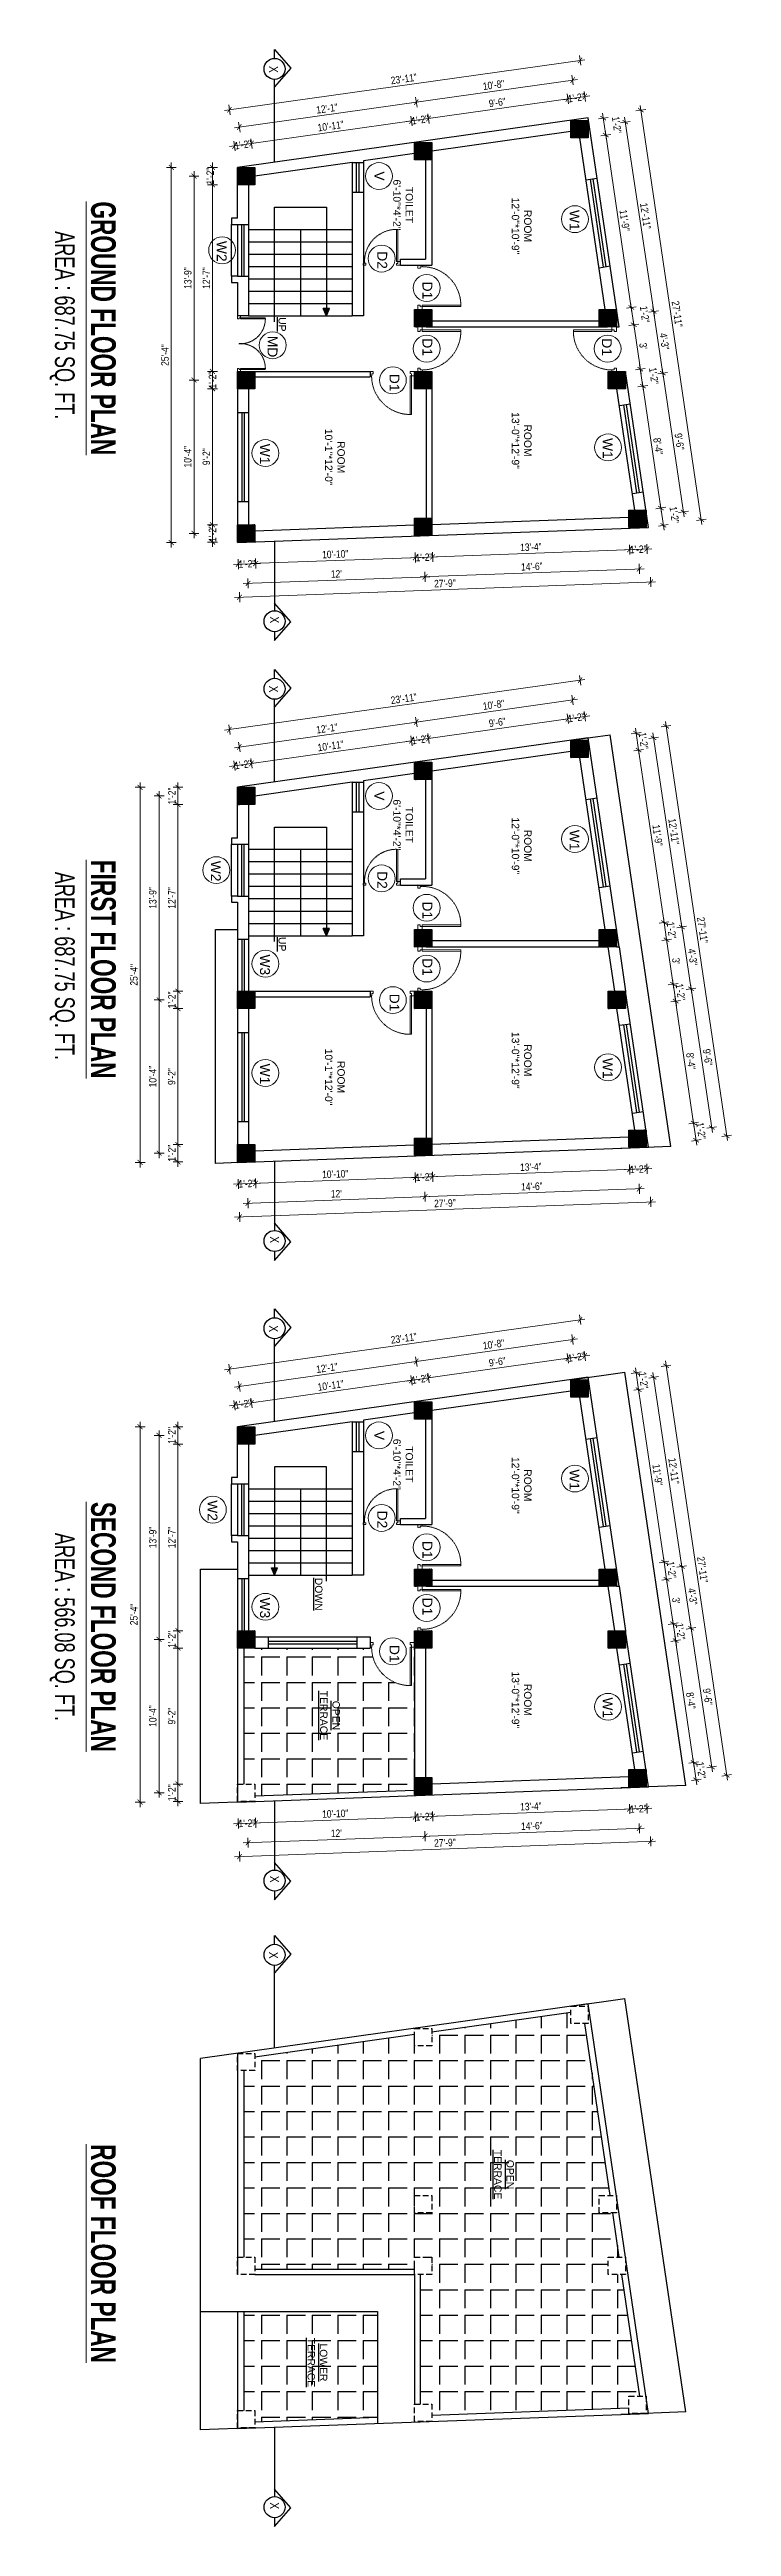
# Model space of a CAD drawing. Header units: inches. Extents: x -5142662 to -4941318, y -3361958 to -3160563.
# Drawn here: x -5003509 to -5002956, y -3262657 to -3260651 of the extents above; entities that cross this region are included whole.
import ezdxf

# ---------------------------------------------------------------- set-up
doc = ezdxf.new("R2010")
doc.units = ezdxf.units.IN
doc.header["$LTSCALE"] = 2
doc.header["$MEASUREMENT"] = 0
doc.header["$PDMODE"] = 34
doc.linetypes.add('HIDDEN', pattern=[0.375, 0.25, -0.125])
doc.layers.get('0').update_dxf_attribs({"linetype": 'CONTINUOUS'})
doc.layers.get('DEFPOINTS').update_dxf_attribs({"color": 141, "linetype": 'CONTINUOUS'})
for name, color, linetype in [('A-Hatch', 7, 'CONTINUOUS'), ('DIM', 5, 'CONTINUOUS'), ('WAll', 20, 'CONTINUOUS')]:
    doc.layers.add(name, color=color, linetype=linetype)
for name, color, linetype, lineweight in [('Annotate-Lite.w', 177, 'CONTINUOUS', 9), ('DIM 1-100', 4, 'CONTINUOUS', 13), ('dimension', 160, 'CONTINUOUS', 15), ('dimentions', 5, 'CONTINUOUS', 9), ('door', 20, 'CONTINUOUS', 35), ('Door-Window.w', 4, 'CONTINUOUS', 15), ('OUTLINE', 1, 'CONTINUOUS', 25), ('REN', 242, 'CONTINUOUS', 30), ('steps', 253, 'CONTINUOUS', 20), ('TEXT', 181, 'CONTINUOUS', 25), ('Text-100.w', 254, 'CONTINUOUS', 9), ('Toilet', 7, 'CONTINUOUS', 25)]:
    doc.layers.add(name, color=color, linetype=linetype, lineweight=lineweight)
doc.styles.add('ARAIL', font='ARIALN.TTF')
doc.styles.add('Arial', font='arial.ttf', dxfattribs={"width": 0.8, "height": 12})
doc.styles.add('arial.', font='arial.ttf')
doc.styles.add('gaurav', font='arial.ttf')
doc.styles.add('Lettring Text', font='arial.ttf')
doc.styles.add('S-111', font='tahoma.ttf', dxfattribs={"height": 8})
doc.styles.get("Standard").update_dxf_attribs({"font": 'ARIALN.TTF'})
doc.styles.add('TAHOMA', font='tahoma.ttf', dxfattribs={"height": 9})
doc.styles.add('Text', font='GOTHIC.TTF', dxfattribs={"height": 6})
doc.dimstyles.new('1 by 96', dxfattribs={"dimtxt": 6, "dimasz": 4, "dimexe": 4, "dimexo": 4, "dimgap": 2, "dimtad": 1, "dimdec": 0, "dimzin": 0, "dimdsep": 46, "dimlunit": 4, "dimtxsty": 'Standard', "dimblk": 'ARCHTICK', "dimcen": 0, "dimdle": 4, "dimadec": 0, "dimazin": 0, "dimtfac": 1, "dimtdec": 0, "dimtix": 1, "dimtofl": 0, "dimtmove": 1, "dimatfit": 3, "dimldrblk": 'ARCHTICK', "dimfxl": 4, "dimfxlon": 1, "dimtolj": 1, "dimtzin": 0, "dimlwd": -1, "dimlwe": -1, "dimarcsym": 0})
doc.dimstyles.new('Copy of Standard', dxfattribs={"dimtxt": 6, "dimasz": 2.875, "dimexe": 2, "dimexo": 4, "dimgap": 2, "dimtad": 1, "dimdec": 0, "dimrnd": 1, "dimzin": 0, "dimdsep": 46, "dimlunit": 4, "dimtxsty": 'Lettring Text', "dimcen": 0.1, "dimclrd": 7, "dimclre": 7, "dimclrt": 7, "dimazin": 0, "dimtfac": 0.645, "dimtdec": 0, "dimtmove": 1, "dimatfit": 0, "dimfxl": 3, "dimfxlon": 1, "dimtfillclr": 256, "dimtolj": 1, "dimtzin": 0, "dimlwd": -1, "dimlwe": -1, "dimarcsym": 2})
doc.dimstyles.new("S-2'", dxfattribs={"dimscale": 96, "dimtxt": 9, "dimasz": 0.003, "dimexe": 0.09375, "dimexo": 0.09375, "dimgap": 0.0625, "dimtad": 1, "dimdec": 0, "dimlfac": 0.25, "dimzin": 3, "dimdsep": 46, "dimlunit": 3, "dimtxsty": 'S-111', "dimblk": 'S', "dimcen": 0.09375, "dimdle": 0.09375, "dimse1": 1, "dimse2": 1, "dimadec": 0, "dimazin": 1, "dimtfac": 1, "dimtdec": 0, "dimtix": 1, "dimtmove": 0, "dimatfit": 3, "dimldrblk": 'DOTSMALL', "dimfxl": 1, "dimtolj": 1, "dimtzin": 1, "dimarcsym": 0})
doc.dimstyles.get("Standard").update_dxf_attribs({"dimtxt": 0.18, "dimasz": 0.18, "dimexe": 0.18, "dimexo": 0.0625, "dimgap": 0.09, "dimtad": 0, "dimtih": 1, "dimtoh": 1, "dimdec": 4, "dimzin": 0, "dimdsep": 46, "dimtxsty": 'Standard', "dimcen": 0.09, "dimadec": 0, "dimazin": 0, "dimtfac": 1, "dimtdec": 4, "dimtofl": 0, "dimtmove": 0, "dimatfit": 3, "dimfxl": 1, "dimtolj": 1, "dimtzin": 0, "dimarcsym": 0})
pattern_1 = [(270, (-1740833.83, -8270091.641), (20.625, -9e-15), [15, -5.625]), (360, (-1740833.83, -8270091.641), (1e-14, 20.625), [15, -5.625])]
pattern_2 = [(90, (-3680.62, 0), (-12.5, 0), [])]

msp = doc.modelspace()

# ---------------------------------------------------------------- texts
at = {"layer": 'Annotate-Lite.w', "ltscale": 0.005, "char_height": 8, "rotation": 270, "style": 'gaurav'}
for s, insert, attachment_point in [('V', (-5003245.9, -3260749.5), 7), ('W1', (-5003079.7, -3260780.7), 1), ('W2', (-5003365.7, -3260805.8), 1), ('D2', (-5003235.6, -3260814.2), 1), ('D1', (-5003199, -3260838.8), 1), ('MD', (-5003324.5, -3260882.7), 1), ('D1', (-5003199, -3260899), 3), ('D1', (-5003061.5, -3260899), 9), ('D1', (-5003233.7, -3260913.5), 7), ('W1', (-5003330.7, -3260970.1), 1), ('W1', (-5003052.8, -3260965.5), 1), ('V', (-5003245.9, -3261251.6), 7), ('W1', (-5003079.7, -3261282.8), 1), ('W2', (-5003370.5, -3261307.9), 1), ('D2', (-5003235.6, -3261316.3), 1), ('D1', (-5003199, -3261340.9), 1), ('W3', (-5003330.7, -3261383.8), 1), ('D1', (-5003199, -3261401.1), 3), ('D1', (-5003233.7, -3261415.6), 7), ('W1', (-5003330.7, -3261472.2), 1), ('W1', (-5003052.8, -3261467.6), 1), ('V', (-5003245.9, -3261769.7), 7), ('W1', (-5003079.7, -3261800.8), 1), ('W2', (-5003373.2, -3261825.9), 1), ('D2', (-5003235.6, -3261834.3), 1), ('D1', (-5003199, -3261858.9), 1), ('W3', (-5003330.7, -3261904.7), 1), ('D1', (-5003199, -3261919.1), 3), ('D1', (-5003233.7, -3261943.1), 7), ('W1', (-5003052.8, -3261985.6), 1)]:
    msp.add_mtext_dynamic_manual_height_columns(s, width=8, gutter_width=100, heights=[0], dxfattribs=dict(at, insert=insert, attachment_point=attachment_point))
at = {"layer": 'TEXT', "char_height": 7.2, "rotation": 270, "style": 'ARAIL'}
for insert, attachment_point in [((-5003324.1, -3260669.6), 3), ((-5003323.4, -3261110), 1), ((-5003324.1, -3261171.6), 3), ((-5003323.4, -3261612.1), 1), ((-5003324.1, -3261689.7), 3), ((-5003323.4, -3262130.1), 1), ((-5003324.1, -3262197.2), 3), ((-5003323.4, -3262637.6), 1)]:
    msp.add_mtext_dynamic_manual_height_columns('X', width=125.465, gutter_width=90, heights=[0], dxfattribs=dict(at, insert=insert, attachment_point=attachment_point))
at = {"layer": 'TEXT', "lineweight": -2, "char_height": 6, "attachment_point": 5, "rotation": 270, "style": 'arial.'}
for s, insert in [('TOILET\\P6\'-10"*4\'-2"', (-5003222.7, -3260776.7)), ('ROOM\\P12\'-0"*10\'-9"', (-5003126.6, -3260793.7)), ('ROOM\\P13\'-0"*12\'-9"', (-5003126.6, -3260967.5)), ('ROOM\\P10\'-1"*12\'-0"', (-5003278, -3260981)), ('TOILET\\P6\'-10"*4\'-2"', (-5003222.7, -3261278.8)), ('ROOM\\P12\'-0"*10\'-9"', (-5003126.6, -3261295.8)), ('ROOM\\P13\'-0"*12\'-9"', (-5003126.6, -3261469.5)), ('ROOM\\P10\'-1"*12\'-0"', (-5003278, -3261483.1)), ('TOILET\\P6\'-10"*4\'-2"', (-5003222.7, -3261796.8)), ('ROOM\\P12\'-0"*10\'-9"', (-5003126.6, -3261813.8)), ('ROOM\\P13\'-0"*12\'-9"', (-5003126.6, -3261987.6))]:
    msp.add_mtext_dynamic_manual_height_columns(s, width=45.731, gutter_width=30, heights=[0], dxfattribs=dict(at, insert=insert))
for s, insert, width in [('{\\LUP}', (-5003320.7, -3260873.4), 26.674), ('{\\LUP}', (-5003320.7, -3261375.5), 26.674), ('{\\LDOWN}', (-5003291.1, -3261902), 26.674), ('{\\LOPEN\\PTERRACE}', (-5003282, -3262000.2), 127.506), ('{\\LOPEN\\PTERRACE}', (-5003140.9, -3262372.1), 127.506), ('{\\LLOWER\\PTERRACE}', (-5003292.2, -3262524.3), 127.506)]:
    msp.add_mtext(s, dxfattribs=dict(at, insert=insert, width=width))
at = {"layer": 'Text-100.w', "char_height": 20, "width": 569.102, "attachment_point": 2, "rotation": 270, "style": 'Arial'}
for s, insert in [('\\A1;{\\fArial Narrow|b1|i0|c0|p34;\\L GROUND FLOOR PLAN\\P\\fArial Narrow|b0|i0|c0|p34;\\H0.8x;\\lAREA : 687.75 SQ. FT.\\H1.02306x; }', (-5003455.6, -3260874.1)), ('\\A1;{\\fArial Narrow|b1|i0|c0|p34;\\L FIRST FLOOR PLAN\\P\\fArial Narrow|b0|i0|c0|p34;\\H0.8x;\\lAREA : 687.75 SQ. FT.\\H1.02306x; }', (-5003455.6, -3261393.1)), ('\\A1;{\\fArial Narrow|b1|i0|c0|p34;\\LSECOND FLOOR PLAN\\P\\fArial Narrow|b0|i0|c0|p34;\\H0.8x;\\lAREA : 566.08 SQ. FT.\\H1.02306x; }', (-5003455.6, -3261928.5)), ('\\A1;{\\fArial Narrow|b1|i0|c0|p34;\\LROOF FLOOR PLAN}', (-5003455.6, -3262436.1))]:
    msp.add_mtext(s, dxfattribs=dict(at, insert=insert))

# ---------------------------------------------------------------- blocks, each defined once
blk = doc.blocks.new('3-0')
at = {"ltscale": 3}
for p, q in [((11063, 10097.7), (11066, 10099.9)), ((11063, 10097.7), (11064.5, 10095.7)), ((11066, 10096.8), (11064.5, 10095.7)), ((11065.3, 10097.8), (11066.7, 10098.9)), ((11066, 10096.8), (11065.3, 10097.8)), ((11066, 10099.9), (11066.7, 10098.9)), ((11085.5, 10074.1), (11110.3, 10093)), ((11086.2, 10073.2), (11085.5, 10074.1)), ((11086.2, 10073.2), (11111, 10092)), ((11111, 10092), (11110.3, 10093)), ((11084, 10073), (11082.6, 10071.9)), ((11082.6, 10071.9), (11084.8, 10069)), ((11084, 10073), (11084.8, 10072)), ((11084.8, 10072), (11086.2, 10073.2)), ((11084.8, 10069), (11087.7, 10071.2)), ((11087.7, 10071.2), (11086.2, 10073.2))]:
    blk.add_line(p, q, dxfattribs=at)
at = {"layer": 'Door-Window.w', "color": 9, "linetype": 'HIDDEN', "lineweight": 18}
blk.add_arc((11085.5, 10074.1), 31.2, 37.1906, 127.1465, dxfattribs=at)
blk = doc.blocks.new('FDFDRE')
at = {"ltscale": 3}
for p, q in [((165701.1, -58637.8), (165701.1, -58641.5)), ((165704.8, -58637.8), (165701.1, -58637.8)), ((165701.1, -58641.5), (165703.6, -58641.5)), ((165703.6, -58641.5), (165703.5, -58672.6)), ((165704.8, -58639.7), (165703.6, -58639.7)), ((165703.6, -58639.7), (165703.6, -58641.5)), ((165703.6, -58641.5), (165704.8, -58641.5)), ((165704.8, -58639.7), (165704.8, -58637.8)), ((165704.8, -58641.5), (165704.8, -58672.7)), ((165767, -58639.7), (165767, -58637.8)), ((165767, -58637.8), (165770.6, -58637.8)), ((165767, -58639.7), (165768.2, -58639.7)), ((165767, -58641.5), (165767, -58672.7)), ((165768.2, -58641.5), (165767, -58641.5)), ((165768.2, -58639.7), (165768.2, -58641.5)), ((165770.7, -58641.5), (165768.2, -58641.5)), ((165768.2, -58641.5), (165768.2, -58672.6)), ((165770.6, -58637.8), (165770.7, -58641.5)), ((165703.5, -58672.6), (165704.8, -58672.7)), ((165768.2, -58672.6), (165767, -58672.7))]:
    blk.add_line(p, q, dxfattribs=at)
at = {"layer": 'Door-Window.w', "color": 9, "linetype": 'HIDDEN', "lineweight": 18}
for centre, start, end in [((165704.8, -58641.5), 269.9618, 3.3835), ((165767, -58641.5), 176.6165, 270.0382)]:
    blk.add_arc(centre, 31.2, start, end, dxfattribs=at)
blk = doc.blocks.new('_ArchTick')
at = {"color": 0, "linetype": 'ByBlock', "const_width": 0.15}
blk.add_lwpolyline([(-0.5, -0.5), (0.5, 0.5)], dxfattribs=at)
blk = doc.blocks.new('*D1428')
at = {"layer": 'DEFPOINTS', "color": 0, "ltscale": 0.5, "transparency": 16777216}
for p in [(-5003356.9, -3260746.3), (-5003377.2, -3260760.3), (-5003356.9, -3260760.3)]:
    blk.add_point(p, dxfattribs=at)
at = {"layer": 'DIM 1-100', "color": 0, "ltscale": 0.5, "transparency": 16777216}
for p, q in [((-5003373.2, -3260746.3), (-5003381.2, -3260746.3)), ((-5003377.2, -3260742.3), (-5003377.2, -3260764.3)), ((-5003373.2, -3260760.3), (-5003381.2, -3260760.3))]:
    blk.add_line(p, q, dxfattribs=at)
at = {"layer": 'DIM 1-100', "color": 0, "ltscale": 0.5, "transparency": 16777216, "xscale": 4, "yscale": 4, "zscale": 4}
for p, rotation in [((-5003377.2, -3260746.3), 90), ((-5003377.2, -3260760.3), 270)]:
    blk.add_blockref('_ArchTick', p, dxfattribs=dict(at, rotation=rotation))
at = {"layer": 'DIM 1-100', "color": 0, "ltscale": 0.5, "transparency": 16777216, "insert": (-5003379.1, -3260753.3), "char_height": 6, "attachment_point": 5, "rotation": 90}
blk.add_mtext('\\A1;1\'-2"', dxfattribs=at)
blk = doc.blocks.new('*D1429')
at = {"layer": 'DEFPOINTS', "color": 0, "ltscale": 0.5, "transparency": 16777216}
for p in [(-5003356.9, -3260760.3), (-5003377.2, -3260911.5), (-5003356.9, -3260911.5)]:
    blk.add_point(p, dxfattribs=at)
at = {"layer": 'DIM 1-100', "color": 0, "ltscale": 0.5, "transparency": 16777216}
for p, q in [((-5003377.2, -3260756.3), (-5003377.2, -3260915.5)), ((-5003373.2, -3260760.3), (-5003381.2, -3260760.3)), ((-5003373.2, -3260911.5), (-5003381.2, -3260911.5))]:
    blk.add_line(p, q, dxfattribs=at)
at = {"layer": 'DIM 1-100', "color": 0, "ltscale": 0.5, "transparency": 16777216, "xscale": 4, "yscale": 4, "zscale": 4}
for p, rotation in [((-5003377.2, -3260760.3), 90), ((-5003377.2, -3260911.5), 270)]:
    blk.add_blockref('_ArchTick', p, dxfattribs=dict(at, rotation=rotation))
at = {"layer": 'DIM 1-100', "color": 0, "ltscale": 0.5, "transparency": 16777216, "insert": (-5003382.2, -3260835.9), "char_height": 6, "attachment_point": 5, "rotation": 90}
blk.add_mtext('\\A1;12\'-7"', dxfattribs=at)
blk = doc.blocks.new('*D1430')
at = {"layer": 'DEFPOINTS', "color": 0, "ltscale": 0.5, "transparency": 16777216}
for p in [(-5003356.9, -3260911.5), (-5003377.2, -3260925.5), (-5003356.9, -3260925.5)]:
    blk.add_point(p, dxfattribs=at)
at = {"layer": 'DIM 1-100', "color": 0, "ltscale": 0.5, "transparency": 16777216}
for p, q in [((-5003373.2, -3260911.5), (-5003381.2, -3260911.5)), ((-5003377.2, -3260907.5), (-5003377.2, -3260929.5)), ((-5003373.2, -3260925.5), (-5003381.2, -3260925.5))]:
    blk.add_line(p, q, dxfattribs=at)
at = {"layer": 'DIM 1-100', "color": 0, "ltscale": 0.5, "transparency": 16777216, "xscale": 4, "yscale": 4, "zscale": 4}
for p, rotation in [((-5003377.2, -3260911.5), 90), ((-5003377.2, -3260925.5), 270)]:
    blk.add_blockref('_ArchTick', p, dxfattribs=dict(at, rotation=rotation))
at = {"layer": 'DIM 1-100', "color": 0, "ltscale": 0.5, "transparency": 16777216, "insert": (-5003377.2, -3260918.5), "char_height": 6, "attachment_point": 5, "rotation": 90}
blk.add_mtext('\\A1;1\'-2"', dxfattribs=at)
blk = doc.blocks.new('*D1431')
at = {"layer": 'DEFPOINTS', "color": 0, "ltscale": 0.5, "transparency": 16777216}
for p in [(-5003356.9, -3260925.5), (-5003377.2, -3261035.7), (-5003356.9, -3261035.7)]:
    blk.add_point(p, dxfattribs=at)
at = {"layer": 'DIM 1-100', "color": 0, "ltscale": 0.5, "transparency": 16777216}
for p, q in [((-5003373.2, -3260925.5), (-5003381.2, -3260925.5)), ((-5003377.2, -3260921.5), (-5003377.2, -3261039.7)), ((-5003373.2, -3261035.7), (-5003381.2, -3261035.7))]:
    blk.add_line(p, q, dxfattribs=at)
at = {"layer": 'DIM 1-100', "color": 0, "ltscale": 0.5, "transparency": 16777216, "xscale": 4, "yscale": 4, "zscale": 4}
for p, rotation in [((-5003377.2, -3260925.5), 90), ((-5003377.2, -3261035.7), 270)]:
    blk.add_blockref('_ArchTick', p, dxfattribs=dict(at, rotation=rotation))
at = {"layer": 'DIM 1-100', "color": 0, "ltscale": 0.5, "transparency": 16777216, "insert": (-5003382.2, -3260980.6), "char_height": 6, "attachment_point": 5, "rotation": 90}
blk.add_mtext('\\A1;9\'-2"', dxfattribs=at)
blk = doc.blocks.new('*D1432')
at = {"layer": 'DEFPOINTS', "color": 0, "ltscale": 0.5, "transparency": 16777216}
for p in [(-5003356.9, -3261035.7), (-5003377.2, -3261049.7), (-5003356.9, -3261049.7)]:
    blk.add_point(p, dxfattribs=at)
at = {"layer": 'DIM 1-100', "color": 0, "ltscale": 0.5, "transparency": 16777216}
for p, q in [((-5003373.2, -3261035.7), (-5003381.2, -3261035.7)), ((-5003377.2, -3261031.7), (-5003377.2, -3261053.7)), ((-5003373.2, -3261049.7), (-5003381.2, -3261049.7))]:
    blk.add_line(p, q, dxfattribs=at)
at = {"layer": 'DIM 1-100', "color": 0, "ltscale": 0.5, "transparency": 16777216, "xscale": 4, "yscale": 4, "zscale": 4}
for p, rotation in [((-5003377.2, -3261035.7), 90), ((-5003377.2, -3261049.7), 270)]:
    blk.add_blockref('_ArchTick', p, dxfattribs=dict(at, rotation=rotation))
at = {"layer": 'DIM 1-100', "color": 0, "ltscale": 0.5, "transparency": 16777216, "insert": (-5003377.2, -3261042.7), "char_height": 6, "attachment_point": 5, "rotation": 90}
blk.add_mtext('\\A1;1\'-2"', dxfattribs=at)
blk = doc.blocks.new('*D1433')
at = {"layer": 'DEFPOINTS', "color": 0, "ltscale": 0.5, "transparency": 16777216}
for p in [(-5003089.1, -3260690.8), (-5003086.7, -3260708.2), (-5003199.4, -3260726.1)]:
    blk.add_point(p, dxfattribs=at)
at = {"layer": 'DIM 1-100', "color": 0, "ltscale": 0.5, "transparency": 16777216}
for p, q in [((-5003206.1, -3260707.3), (-5003085.1, -3260690.2)), ((-5003088.6, -3260694.8), (-5003089.7, -3260686.8)), ((-5003201.6, -3260710.7), (-5003202.7, -3260702.8))]:
    blk.add_line(p, q, dxfattribs=at)
at = {"layer": 'DIM 1-100', "color": 0, "ltscale": 0.5, "transparency": 16777216, "xscale": 4, "yscale": 4, "zscale": 4}
for p, rotation in [((-5003089.1, -3260690.8), 8.018945562546067), ((-5003202.1, -3260706.7), 188.0189455625461)]:
    blk.add_blockref('_ArchTick', p, dxfattribs=dict(at, rotation=rotation))
at = {"layer": 'DIM 1-100', "color": 0, "ltscale": 0.5, "transparency": 16777216, "insert": (-5003146.3, -3260693.7), "char_height": 6, "attachment_point": 5, "rotation": 8.0189}
blk.add_mtext('\\A1;9\'-6"', dxfattribs=at)
blk = doc.blocks.new('*D1434')
at = {"layer": 'DEFPOINTS', "color": 0, "ltscale": 0.5, "transparency": 16777216}
for p in [(-5003075.4, -3260688.9), (-5003086.7, -3260708.2), (-5003072.7, -3260708.2)]:
    blk.add_point(p, dxfattribs=at)
at = {"layer": 'DIM 1-100', "color": 0, "ltscale": 0.5, "transparency": 16777216}
for p, q in [((-5003093.1, -3260691.4), (-5003071.4, -3260688.3)), ((-5003088.6, -3260694.8), (-5003089.7, -3260686.8)), ((-5003074.8, -3260692.8), (-5003075.9, -3260684.9))]:
    blk.add_line(p, q, dxfattribs=at)
at = {"layer": 'DIM 1-100', "color": 0, "ltscale": 0.5, "transparency": 16777216, "xscale": 4, "yscale": 4, "zscale": 4}
for p, rotation in [((-5003089.1, -3260690.8), 188.0189455625461), ((-5003075.4, -3260688.9), 8.018945562546067)]:
    blk.add_blockref('_ArchTick', p, dxfattribs=dict(at, rotation=rotation))
at = {"layer": 'DIM 1-100', "color": 0, "ltscale": 0.5, "transparency": 16777216, "insert": (-5003082.2, -3260689.8), "char_height": 6, "attachment_point": 5, "rotation": 8.0189}
blk.add_mtext('\\A1;1\'-2"', dxfattribs=at)
blk = doc.blocks.new('*D1435')
at = {"layer": 'DEFPOINTS', "color": 0, "ltscale": 0.5, "transparency": 16777216}
for p in [(-5003215.9, -3260708.7), (-5003213.4, -3260726.1), (-5003199.4, -3260726.1)]:
    blk.add_point(p, dxfattribs=at)
at = {"layer": 'DIM 1-100', "color": 0, "ltscale": 0.5, "transparency": 16777216}
for p, q in [((-5003198.2, -3260706.2), (-5003219.8, -3260709.2)), ((-5003215.3, -3260712.6), (-5003216.4, -3260704.7)), ((-5003201.6, -3260710.7), (-5003202.7, -3260702.8))]:
    blk.add_line(p, q, dxfattribs=at)
at = {"layer": 'DIM 1-100', "color": 0, "ltscale": 0.5, "transparency": 16777216, "xscale": 4, "yscale": 4, "zscale": 4}
for p, rotation in [((-5003215.9, -3260708.7), 188.0189455625461), ((-5003202.1, -3260706.7), 8.018945562546032)]:
    blk.add_blockref('_ArchTick', p, dxfattribs=dict(at, rotation=rotation))
at = {"layer": 'DIM 1-100', "color": 0, "ltscale": 0.5, "transparency": 16777216, "insert": (-5003209, -3260707.7), "char_height": 6, "attachment_point": 5, "rotation": 8.0189}
blk.add_mtext('\\A1;1\'-2"', dxfattribs=at)
blk = doc.blocks.new('*D1436')
at = {"layer": 'DEFPOINTS', "color": 0, "ltscale": 0.5, "transparency": 16777216}
for p in [(-5003345.6, -3260726.9), (-5003213.4, -3260726.1), (-5003342.9, -3260746.3)]:
    blk.add_point(p, dxfattribs=at)
at = {"layer": 'DIM 1-100', "color": 0, "ltscale": 0.5, "transparency": 16777216}
for p, q in [((-5003211.9, -3260708.1), (-5003349.6, -3260727.5)), ((-5003215.3, -3260712.6), (-5003216.4, -3260704.7)), ((-5003345.1, -3260730.9), (-5003346.2, -3260723))]:
    blk.add_line(p, q, dxfattribs=at)
at = {"layer": 'DIM 1-100', "color": 0, "ltscale": 0.5, "transparency": 16777216, "xscale": 4, "yscale": 4, "zscale": 4}
for p, rotation in [((-5003215.9, -3260708.7), 8.018945562546032), ((-5003345.6, -3260726.9), 188.0189455625461)]:
    blk.add_blockref('_ArchTick', p, dxfattribs=dict(at, rotation=rotation))
at = {"layer": 'DIM 1-100', "color": 0, "ltscale": 0.5, "transparency": 16777216, "insert": (-5003281.4, -3260712.8), "char_height": 6, "attachment_point": 5, "rotation": 8.0189}
blk.add_mtext('\\A1;10\'-11"', dxfattribs=at)
blk = doc.blocks.new('*D1437')
at = {"layer": 'DEFPOINTS', "color": 0, "ltscale": 0.5, "transparency": 16777216}
for p in [(-5003359.4, -3260728.9), (-5003356.9, -3260746.3), (-5003342.9, -3260746.3)]:
    blk.add_point(p, dxfattribs=at)
at = {"layer": 'DIM 1-100', "color": 0, "ltscale": 0.5, "transparency": 16777216}
for p, q in [((-5003341.7, -3260726.4), (-5003363.3, -3260729.4)), ((-5003358.8, -3260732.8), (-5003359.9, -3260724.9)), ((-5003345.1, -3260730.9), (-5003346.2, -3260723))]:
    blk.add_line(p, q, dxfattribs=at)
at = {"layer": 'DIM 1-100', "color": 0, "ltscale": 0.5, "transparency": 16777216, "xscale": 4, "yscale": 4, "zscale": 4}
for p, rotation in [((-5003359.4, -3260728.9), 188.0189455625461), ((-5003345.6, -3260726.9), 8.018945562546032)]:
    blk.add_blockref('_ArchTick', p, dxfattribs=dict(at, rotation=rotation))
at = {"layer": 'DIM 1-100', "color": 0, "ltscale": 0.5, "transparency": 16777216, "insert": (-5003352.5, -3260727.9), "char_height": 6, "attachment_point": 5, "rotation": 8.0189}
blk.add_mtext('\\A1;1\'-2"', dxfattribs=at)
blk = doc.blocks.new('*D1438')
at = {"layer": 'DEFPOINTS', "color": 0, "ltscale": 0.5, "transparency": 16777216}
for p in [(-5003212, -3260693.4), (-5003206.4, -3260733.1), (-5003349.9, -3260753.3)]:
    blk.add_point(p, dxfattribs=at)
at = {"layer": 'DIM 1-100', "color": 0, "ltscale": 0.5, "transparency": 16777216}
for p, q in [((-5003359.4, -3260714.2), (-5003208, -3260692.9)), ((-5003211.4, -3260697.4), (-5003212.5, -3260689.5)), ((-5003354.9, -3260717.6), (-5003356, -3260709.7))]:
    blk.add_line(p, q, dxfattribs=at)
at = {"layer": 'DIM 1-100', "color": 0, "ltscale": 0.5, "transparency": 16777216, "xscale": 4, "yscale": 4, "zscale": 4}
for p, rotation in [((-5003212, -3260693.4), 8.018945518738354), ((-5003355.5, -3260713.6), 188.0189455187383)]:
    blk.add_blockref('_ArchTick', p, dxfattribs=dict(at, rotation=rotation))
at = {"layer": 'DIM 1-100', "color": 0, "ltscale": 0.5, "transparency": 16777216, "insert": (-5003284.4, -3260698.6), "char_height": 6, "attachment_point": 5, "rotation": 8.0189}
blk.add_mtext('\\A1;12\'-1"', dxfattribs=at)
blk = doc.blocks.new('*D1439')
at = {"layer": 'DEFPOINTS', "color": 0, "ltscale": 0.5, "transparency": 16777216}
for p in [(-5003085.2, -3260675.6), (-5003079.7, -3260715.2), (-5003206.4, -3260733.1)]:
    blk.add_point(p, dxfattribs=at)
at = {"layer": 'DIM 1-100', "color": 0, "ltscale": 0.5, "transparency": 16777216}
for p, q in [((-5003215.9, -3260694), (-5003081.3, -3260675)), ((-5003084.7, -3260679.5), (-5003085.8, -3260671.6)), ((-5003211.4, -3260697.4), (-5003212.5, -3260689.5))]:
    blk.add_line(p, q, dxfattribs=at)
at = {"layer": 'DIM 1-100', "color": 0, "ltscale": 0.5, "transparency": 16777216, "xscale": 4, "yscale": 4, "zscale": 4}
for p, rotation in [((-5003085.2, -3260675.6), 8.018945562546067), ((-5003212, -3260693.4), 188.0189455625461)]:
    blk.add_blockref('_ArchTick', p, dxfattribs=dict(at, rotation=rotation))
at = {"layer": 'DIM 1-100', "color": 0, "ltscale": 0.5, "transparency": 16777216, "insert": (-5003149.3, -3260679.5), "char_height": 6, "attachment_point": 5, "rotation": 8.0189}
blk.add_mtext('\\A1;10\'-8"', dxfattribs=at)
blk = doc.blocks.new('*D1440')
at = {"layer": 'DEFPOINTS', "color": 0, "ltscale": 0.5, "transparency": 16777216}
for p in [(-5003363.5, -3260699.6), (-5003072.7, -3260706.2), (-5003356.9, -3260746.3)]:
    blk.add_point(p, dxfattribs=at)
at = {"layer": 'DIM 1-100', "color": 0, "ltscale": 0.5, "transparency": 16777216}
for p, q in [((-5003078.7, -3260663.5), (-5003079.8, -3260655.6)), ((-5003075.3, -3260659), (-5003367.4, -3260700.2)), ((-5003362.9, -3260703.6), (-5003364, -3260695.6))]:
    blk.add_line(p, q, dxfattribs=at)
at = {"layer": 'DIM 1-100', "color": 0, "ltscale": 0.5, "transparency": 16777216, "xscale": 4, "yscale": 4, "zscale": 4}
for p, rotation in [((-5003079.2, -3260659.6), 8.018945518877203), ((-5003363.5, -3260699.6), 188.0189455188772)]:
    blk.add_blockref('_ArchTick', p, dxfattribs=dict(at, rotation=rotation))
at = {"layer": 'DIM 1-100', "color": 0, "ltscale": 0.5, "transparency": 16777216, "insert": (-5003222.1, -3260674.6), "char_height": 6, "attachment_point": 5, "rotation": 8.0189}
blk.add_mtext('\\A1;23\'-11"', dxfattribs=at)
blk = doc.blocks.new('*D1441')
at = {"layer": 'DEFPOINTS', "color": 0, "ltscale": 0.5, "transparency": 16777216}
for p in [(-5003349.9, -3260753.3), (-5003392.2, -3260918.5), (-5003349.9, -3260918.5)]:
    blk.add_point(p, dxfattribs=at)
at = {"layer": 'DIM 1-100', "color": 0, "ltscale": 0.5, "transparency": 16777216}
for p, q in [((-5003388.2, -3260753.3), (-5003396.2, -3260753.3)), ((-5003392.2, -3260749.3), (-5003392.2, -3260922.5)), ((-5003388.2, -3260918.5), (-5003396.2, -3260918.5))]:
    blk.add_line(p, q, dxfattribs=at)
at = {"layer": 'DIM 1-100', "color": 0, "ltscale": 0.5, "transparency": 16777216, "xscale": 4, "yscale": 4, "zscale": 4}
for p, rotation in [((-5003392.2, -3260753.3), 90), ((-5003392.2, -3260918.5), 270)]:
    blk.add_blockref('_ArchTick', p, dxfattribs=dict(at, rotation=rotation))
at = {"layer": 'DIM 1-100', "color": 0, "ltscale": 0.5, "transparency": 16777216, "insert": (-5003397.2, -3260835.9), "char_height": 6, "attachment_point": 5, "rotation": 90}
blk.add_mtext('\\A1;13\'-9"', dxfattribs=at)
blk = doc.blocks.new('*D1442')
at = {"layer": 'DEFPOINTS', "color": 0, "ltscale": 0.5, "transparency": 16777216}
for p in [(-5003349.9, -3260918.5), (-5003392.2, -3261042.7), (-5003349.9, -3261042.7)]:
    blk.add_point(p, dxfattribs=at)
at = {"layer": 'DIM 1-100', "color": 0, "ltscale": 0.5, "transparency": 16777216}
for p, q in [((-5003392.2, -3260914.5), (-5003392.2, -3261046.7)), ((-5003388.2, -3260918.5), (-5003396.2, -3260918.5)), ((-5003388.2, -3261042.7), (-5003396.2, -3261042.7))]:
    blk.add_line(p, q, dxfattribs=at)
at = {"layer": 'DIM 1-100', "color": 0, "ltscale": 0.5, "transparency": 16777216, "xscale": 4, "yscale": 4, "zscale": 4}
for p, rotation in [((-5003392.2, -3260918.5), 90), ((-5003392.2, -3261042.7), 270)]:
    blk.add_blockref('_ArchTick', p, dxfattribs=dict(at, rotation=rotation))
at = {"layer": 'DIM 1-100', "color": 0, "ltscale": 0.5, "transparency": 16777216, "insert": (-5003397.2, -3260980.6), "char_height": 6, "attachment_point": 5, "rotation": 90}
blk.add_mtext('\\A1;10\'-4"', dxfattribs=at)
blk = doc.blocks.new('*D1443')
at = {"layer": 'DEFPOINTS', "color": 0, "ltscale": 0.5, "transparency": 16777216}
for p in [(-5003356.9, -3260746.3), (-5003410.6, -3261050.2), (-5003356.9, -3261050.2)]:
    blk.add_point(p, dxfattribs=at)
at = {"layer": 'DIM 1-100', "color": 0, "ltscale": 0.5, "transparency": 16777216}
for p, q in [((-5003406.6, -3260746.3), (-5003414.6, -3260746.3)), ((-5003410.6, -3260742.3), (-5003410.6, -3261054.2)), ((-5003406.6, -3261050.2), (-5003414.6, -3261050.2))]:
    blk.add_line(p, q, dxfattribs=at)
at = {"layer": 'DIM 1-100', "color": 0, "ltscale": 0.5, "transparency": 16777216, "xscale": 4, "yscale": 4, "zscale": 4}
for p, rotation in [((-5003410.6, -3260746.3), 90), ((-5003410.6, -3261050.2), 270)]:
    blk.add_blockref('_ArchTick', p, dxfattribs=dict(at, rotation=rotation))
at = {"layer": 'DIM 1-100', "color": 0, "ltscale": 0.5, "transparency": 16777216, "insert": (-5003415.7, -3260898.3), "char_height": 6, "attachment_point": 5, "rotation": 90}
blk.add_mtext('\\A1;25\'-4"', dxfattribs=at)
blk = doc.blocks.new('*D1444')
at = {"layer": 'DEFPOINTS', "color": 0, "ltscale": 0.5, "transparency": 16777216}
for p in [(-5003356.9, -3261050.2), (-5003342.9, -3261049.7), (-5003342.3, -3261067.1)]:
    blk.add_point(p, dxfattribs=at)
at = {"layer": 'DIM 1-100', "color": 0, "ltscale": 0.5, "transparency": 16777216}
for p, q in [((-5003360.3, -3261067.8), (-5003338.3, -3261067)), ((-5003356.4, -3261063.6), (-5003356.1, -3261071.6)), ((-5003342.4, -3261063.1), (-5003342.1, -3261071.1))]:
    blk.add_line(p, q, dxfattribs=at)
at = {"layer": 'DIM 1-100', "color": 0, "ltscale": 0.5, "transparency": 16777216, "xscale": 4, "yscale": 4, "zscale": 4}
for p, rotation in [((-5003356.3, -3261067.6), 182.1143536198712), ((-5003342.3, -3261067.1), 2.114353619871171)]:
    blk.add_blockref('_ArchTick', p, dxfattribs=dict(at, rotation=rotation))
at = {"layer": 'DIM 1-100', "color": 0, "ltscale": 0.5, "transparency": 16777216, "insert": (-5003349.3, -3261067.4), "char_height": 6, "attachment_point": 5, "rotation": 2.1144}
blk.add_mtext('\\A1;1\'-2"', dxfattribs=at)
blk = doc.blocks.new('*D1445')
at = {"layer": 'DEFPOINTS', "color": 0, "ltscale": 0.5, "transparency": 16777216}
for p in [(-5003342.9, -3261049.7), (-5003213.4, -3261044.4), (-5003212.7, -3261062.3)]:
    blk.add_point(p, dxfattribs=at)
at = {"layer": 'DIM 1-100', "color": 0, "ltscale": 0.5, "transparency": 16777216}
for p, q in [((-5003212.9, -3261058.3), (-5003212.6, -3261066.3)), ((-5003346.3, -3261067.2), (-5003208.7, -3261062.2)), ((-5003342.4, -3261063.1), (-5003342.1, -3261071.1))]:
    blk.add_line(p, q, dxfattribs=at)
at = {"layer": 'DIM 1-100', "color": 0, "ltscale": 0.5, "transparency": 16777216, "xscale": 4, "yscale": 4, "zscale": 4}
for p, rotation in [((-5003342.3, -3261067.1), 182.1143536031432), ((-5003212.7, -3261062.3), 2.114353603143197)]:
    blk.add_blockref('_ArchTick', p, dxfattribs=dict(at, rotation=rotation))
at = {"layer": 'DIM 1-100', "color": 0, "ltscale": 0.5, "transparency": 16777216, "insert": (-5003277.7, -3261059.6), "char_height": 6, "attachment_point": 5, "rotation": 2.1144}
blk.add_mtext('\\A1;10\'-10"', dxfattribs=at)
blk = doc.blocks.new('*D1446')
at = {"layer": 'DEFPOINTS', "color": 0, "ltscale": 0.5, "transparency": 16777216}
for p in [(-5003213.4, -3261044.4), (-5003199.4, -3261044.4), (-5003198.8, -3261061.8)]:
    blk.add_point(p, dxfattribs=at)
at = {"layer": 'DIM 1-100', "color": 0, "ltscale": 0.5, "transparency": 16777216}
for p, q in [((-5003212.9, -3261058.3), (-5003212.6, -3261066.3)), ((-5003198.9, -3261057.8), (-5003198.6, -3261065.8)), ((-5003216.7, -3261062.5), (-5003194.8, -3261061.7))]:
    blk.add_line(p, q, dxfattribs=at)
at = {"layer": 'DIM 1-100', "color": 0, "ltscale": 0.5, "transparency": 16777216, "xscale": 4, "yscale": 4, "zscale": 4}
for p, rotation in [((-5003212.7, -3261062.3), 182.1143536031432), ((-5003198.8, -3261061.8), 2.114353603143197)]:
    blk.add_blockref('_ArchTick', p, dxfattribs=dict(at, rotation=rotation))
at = {"layer": 'DIM 1-100', "color": 0, "ltscale": 0.5, "transparency": 16777216, "insert": (-5003205.7, -3261062.1), "char_height": 6, "attachment_point": 5, "rotation": 2.1144}
blk.add_mtext('\\A1;1\'-2"', dxfattribs=at)
blk = doc.blocks.new('*D1447')
at = {"layer": 'DEFPOINTS', "color": 0, "ltscale": 0.5, "transparency": 16777216}
for p in [(-5003039.7, -3261037.9), (-5003199.4, -3261044.4), (-5003039.1, -3261055.9)]:
    blk.add_point(p, dxfattribs=at)
at = {"layer": 'DIM 1-100', "color": 0, "ltscale": 0.5, "transparency": 16777216}
for p, q in [((-5003202.8, -3261062), (-5003035.1, -3261055.8)), ((-5003198.9, -3261057.8), (-5003198.6, -3261065.8)), ((-5003039.2, -3261051.9), (-5003038.9, -3261059.9))]:
    blk.add_line(p, q, dxfattribs=at)
at = {"layer": 'DIM 1-100', "color": 0, "ltscale": 0.5, "transparency": 16777216, "xscale": 4, "yscale": 4, "zscale": 4}
for p, rotation in [((-5003039.1, -3261055.9), 2.114353603143197), ((-5003198.8, -3261061.8), 182.1143536031432)]:
    blk.add_blockref('_ArchTick', p, dxfattribs=dict(at, rotation=rotation))
at = {"layer": 'DIM 1-100', "color": 0, "ltscale": 0.5, "transparency": 16777216, "insert": (-5003119.1, -3261053.8), "char_height": 6, "attachment_point": 5, "rotation": 2.1144}
blk.add_mtext('\\A1;13\'-4"', dxfattribs=at)
blk = doc.blocks.new('*D1448')
at = {"layer": 'DEFPOINTS', "color": 0, "ltscale": 0.5, "transparency": 16777216}
for p in [(-5003039.7, -3261037.9), (-5003025.7, -3261037.9), (-5003025.1, -3261055.4)]:
    blk.add_point(p, dxfattribs=at)
at = {"layer": 'DIM 1-100', "color": 0, "ltscale": 0.5, "transparency": 16777216}
for p, q in [((-5003043.1, -3261056.1), (-5003021.1, -3261055.2)), ((-5003039.2, -3261051.9), (-5003038.9, -3261059.9)), ((-5003025.2, -3261051.4), (-5003024.9, -3261059.4))]:
    blk.add_line(p, q, dxfattribs=at)
at = {"layer": 'DIM 1-100', "color": 0, "ltscale": 0.5, "transparency": 16777216, "xscale": 4, "yscale": 4, "zscale": 4}
for p, rotation in [((-5003039.1, -3261055.9), 182.1143536031432), ((-5003025.1, -3261055.4), 2.114353603143197)]:
    blk.add_blockref('_ArchTick', p, dxfattribs=dict(at, rotation=rotation))
at = {"layer": 'DIM 1-100', "color": 0, "ltscale": 0.5, "transparency": 16777216, "insert": (-5003032.1, -3261055.6), "char_height": 6, "attachment_point": 5, "rotation": 2.1144}
blk.add_mtext('\\A1;1\'-2"', dxfattribs=at)
blk = doc.blocks.new('*D1449')
at = {"layer": 'DEFPOINTS', "color": 0, "ltscale": 0.5, "transparency": 16777216}
for p in [(-5003206.4, -3261037.4), (-5003349.9, -3261042.7), (-5003204.9, -3261077.9)]:
    blk.add_point(p, dxfattribs=at)
at = {"layer": 'DIM 1-100', "color": 0, "ltscale": 0.5, "transparency": 16777216}
for p, q in [((-5003352.4, -3261083.3), (-5003200.9, -3261077.8)), ((-5003205.1, -3261073.9), (-5003204.8, -3261081.9)), ((-5003348.6, -3261079.2), (-5003348.3, -3261087.2))]:
    blk.add_line(p, q, dxfattribs=at)
at = {"layer": 'DIM 1-100', "color": 0, "ltscale": 0.5, "transparency": 16777216, "xscale": 4, "yscale": 4, "zscale": 4}
for p, rotation in [((-5003204.9, -3261077.9), 2.114353619665695), ((-5003348.4, -3261083.2), 182.1143536196657)]:
    blk.add_blockref('_ArchTick', p, dxfattribs=dict(at, rotation=rotation))
at = {"layer": 'DIM 1-100', "color": 0, "ltscale": 0.5, "transparency": 16777216, "insert": (-5003276.8, -3261075.5), "char_height": 6, "attachment_point": 5, "rotation": 2.1144}
blk.add_mtext("\\A1;12'", dxfattribs=at)
blk = doc.blocks.new('*D1450')
at = {"layer": 'DEFPOINTS', "color": 0, "ltscale": 0.5, "transparency": 16777216}
for p in [(-5003206.4, -3261037.4), (-5003032.7, -3261030.9), (-5003031.2, -3261071.5)]:
    blk.add_point(p, dxfattribs=at)
at = {"layer": 'DIM 1-100', "color": 0, "ltscale": 0.5, "transparency": 16777216}
for p, q in [((-5003208.9, -3261078), (-5003027.2, -3261071.3)), ((-5003205.1, -3261073.9), (-5003204.8, -3261081.9)), ((-5003031.4, -3261067.5), (-5003031.1, -3261075.5))]:
    blk.add_line(p, q, dxfattribs=at)
at = {"layer": 'DIM 1-100', "color": 0, "ltscale": 0.5, "transparency": 16777216, "xscale": 4, "yscale": 4, "zscale": 4}
for p, rotation in [((-5003204.9, -3261077.9), 182.1143536031432), ((-5003031.2, -3261071.5), 2.114353603143197)]:
    blk.add_blockref('_ArchTick', p, dxfattribs=dict(at, rotation=rotation))
at = {"layer": 'DIM 1-100', "color": 0, "ltscale": 0.5, "transparency": 16777216, "insert": (-5003118.3, -3261069.6), "char_height": 6, "attachment_point": 5, "rotation": 2.1144}
blk.add_mtext('\\A1;14\'-6"', dxfattribs=at)
blk = doc.blocks.new('*D1451')
at = {"layer": 'DEFPOINTS', "color": 0, "ltscale": 0.5, "transparency": 16777216}
for p in [(-5003023.7, -3261037.9), (-5003356.9, -3261050.2), (-5003022, -3261082.1)]:
    blk.add_point(p, dxfattribs=at)
at = {"layer": 'DIM 1-100', "color": 0, "ltscale": 0.5, "transparency": 16777216}
for p, q in [((-5003022.2, -3261078.1), (-5003021.9, -3261086.1)), ((-5003359.3, -3261094.6), (-5003018, -3261082)), ((-5003355.4, -3261090.4), (-5003355.1, -3261098.4))]:
    blk.add_line(p, q, dxfattribs=at)
at = {"layer": 'DIM 1-100', "color": 0, "ltscale": 0.5, "transparency": 16777216, "xscale": 4, "yscale": 4, "zscale": 4}
for p, rotation in [((-5003355.3, -3261094.4), 182.1143536198877), ((-5003022, -3261082.1), 2.114353619887659)]:
    blk.add_blockref('_ArchTick', p, dxfattribs=dict(at, rotation=rotation))
at = {"layer": 'DIM 1-100', "color": 0, "ltscale": 0.5, "transparency": 16777216, "insert": (-5003188.8, -3261083.2), "char_height": 6, "attachment_point": 5, "rotation": 2.1144}
blk.add_mtext('\\A1;27\'-9"', dxfattribs=at)
blk = doc.blocks.new('*D1452')
at = {"layer": 'DEFPOINTS', "color": 0, "ltscale": 0.5, "transparency": 16777216}
for p in [(-5003072.7, -3260722.2), (-5003049.7, -3260861.5), (-5003037.7, -3260859.7)]:
    blk.add_point(p, dxfattribs=at)
at = {"layer": 'DIM 1-100', "color": 0, "ltscale": 0.5, "transparency": 16777216}
for p, q in [((-5003059, -3260716.1), (-5003037.2, -3260863.7)), ((-5003062.3, -3260720.7), (-5003054.4, -3260719.5)), ((-5003041.7, -3260860.3), (-5003033.8, -3260859.2))]:
    blk.add_line(p, q, dxfattribs=at)
at = {"layer": 'DIM 1-100', "color": 0, "ltscale": 0.5, "transparency": 16777216, "xscale": 4, "yscale": 4, "zscale": 4}
for p, rotation in [((-5003058.4, -3260720.1), 98.40388066650355), ((-5003037.7, -3260859.7), 278.4038806665036)]:
    blk.add_blockref('_ArchTick', p, dxfattribs=dict(at, rotation=rotation))
at = {"layer": 'DIM 1-100', "color": 0, "ltscale": 0.5, "transparency": 16777216, "insert": (-5003043.1, -3260789.2), "char_height": 6, "attachment_point": 5, "rotation": 278.4039}
blk.add_mtext('\\A1;11\'-9"', dxfattribs=at)
blk = doc.blocks.new('*D1453')
at = {"layer": 'DEFPOINTS', "color": 0, "ltscale": 0.5, "transparency": 16777216}
for p in [(-5003049.7, -3260861.5), (-5003047.6, -3260875.5), (-5003035.7, -3260873.7)]:
    blk.add_point(p, dxfattribs=at)
at = {"layer": 'DIM 1-100', "color": 0, "ltscale": 0.5, "transparency": 16777216}
for p, q in [((-5003038.3, -3260855.8), (-5003035.1, -3260877.7)), ((-5003041.7, -3260860.3), (-5003033.8, -3260859.2)), ((-5003039.6, -3260874.3), (-5003031.7, -3260873.2))]:
    blk.add_line(p, q, dxfattribs=at)
at = {"layer": 'DIM 1-100', "color": 0, "ltscale": 0.5, "transparency": 16777216, "xscale": 4, "yscale": 4, "zscale": 4}
for p, rotation in [((-5003037.7, -3260859.7), 98.40388066650355), ((-5003035.7, -3260873.7), 278.4038806665036)]:
    blk.add_blockref('_ArchTick', p, dxfattribs=dict(at, rotation=rotation))
at = {"layer": 'DIM 1-100', "color": 0, "ltscale": 0.5, "transparency": 16777216, "insert": (-5003026.8, -3260865.3), "char_height": 6, "attachment_point": 5, "rotation": 278.4039}
blk.add_mtext('\\A1;1\'-2"', dxfattribs=at)
blk = doc.blocks.new('*D1454')
at = {"layer": 'DEFPOINTS', "color": 0, "ltscale": 0.5, "transparency": 16777216}
for p in [(-5003047.6, -3260875.5), (-5003042.3, -3260911.5), (-5003030.4, -3260909.7)]:
    blk.add_point(p, dxfattribs=at)
at = {"layer": 'DIM 1-100', "color": 0, "ltscale": 0.5, "transparency": 16777216}
for p, q in [((-5003039.6, -3260874.3), (-5003031.7, -3260873.2)), ((-5003036.3, -3260869.8), (-5003029.8, -3260913.7)), ((-5003034.3, -3260910.3), (-5003026.4, -3260909.2))]:
    blk.add_line(p, q, dxfattribs=at)
at = {"layer": 'DIM 1-100', "color": 0, "ltscale": 0.5, "transparency": 16777216, "xscale": 4, "yscale": 4, "zscale": 4}
for p, rotation in [((-5003035.7, -3260873.7), 98.40388066650355), ((-5003030.4, -3260909.7), 278.4038806665036)]:
    blk.add_blockref('_ArchTick', p, dxfattribs=dict(at, rotation=rotation))
at = {"layer": 'DIM 1-100', "color": 0, "ltscale": 0.5, "transparency": 16777216, "insert": (-5003028, -3260891), "char_height": 6, "attachment_point": 5, "rotation": 278.4039}
blk.add_mtext("\\A1;3'", dxfattribs=at)
blk = doc.blocks.new('*D1455')
at = {"layer": 'DEFPOINTS', "color": 0, "ltscale": 0.5, "transparency": 16777216}
for p in [(-5003042.3, -3260911.5), (-5003042.3, -3260925.5), (-5003028.3, -3260923.4)]:
    blk.add_point(p, dxfattribs=at)
at = {"layer": 'DIM 1-100', "color": 0, "ltscale": 0.5, "transparency": 16777216}
for p, q in [((-5003034.3, -3260910.3), (-5003026.4, -3260909.2)), ((-5003030.9, -3260905.8), (-5003027.7, -3260927.4)), ((-5003032.3, -3260924), (-5003024.4, -3260922.9))]:
    blk.add_line(p, q, dxfattribs=at)
at = {"layer": 'DIM 1-100', "color": 0, "ltscale": 0.5, "transparency": 16777216, "xscale": 4, "yscale": 4, "zscale": 4}
for p, rotation in [((-5003030.4, -3260909.7), 98.40388066650355), ((-5003028.3, -3260923.4), 278.4038806665036)]:
    blk.add_blockref('_ArchTick', p, dxfattribs=dict(at, rotation=rotation))
at = {"layer": 'DIM 1-100', "color": 0, "ltscale": 0.5, "transparency": 16777216, "insert": (-5003019.4, -3260915.1), "char_height": 6, "attachment_point": 5, "rotation": 278.4039}
blk.add_mtext('\\A1;1\'-2"', dxfattribs=at)
blk = doc.blocks.new('*D1456')
at = {"layer": 'DEFPOINTS', "color": 0, "ltscale": 0.5, "transparency": 16777216}
for p in [(-5003042.3, -3260925.5), (-5003025.7, -3261023.9), (-5003013.7, -3261022.2)]:
    blk.add_point(p, dxfattribs=at)
at = {"layer": 'DIM 1-100', "color": 0, "ltscale": 0.5, "transparency": 16777216}
for p, q in [((-5003032.3, -3260924), (-5003024.4, -3260922.9)), ((-5003028.9, -3260919.5), (-5003013.2, -3261026.1)), ((-5003017.7, -3261022.8), (-5003009.8, -3261021.6))]:
    blk.add_line(p, q, dxfattribs=at)
at = {"layer": 'DIM 1-100', "color": 0, "ltscale": 0.5, "transparency": 16777216, "xscale": 4, "yscale": 4, "zscale": 4}
for p, rotation in [((-5003028.3, -3260923.4), 98.40388066650355), ((-5003013.7, -3261022.2), 278.4038806665036)]:
    blk.add_blockref('_ArchTick', p, dxfattribs=dict(at, rotation=rotation))
at = {"layer": 'DIM 1-100', "color": 0, "ltscale": 0.5, "transparency": 16777216, "insert": (-5003016, -3260972.1), "char_height": 6, "attachment_point": 5, "rotation": 278.4039}
blk.add_mtext('\\A1;8\'-4"', dxfattribs=at)
blk = doc.blocks.new('*D1457')
at = {"layer": 'DEFPOINTS', "color": 0, "ltscale": 0.5, "transparency": 16777216}
for p in [(-5003025.7, -3261023.9), (-5003023.7, -3261037.9), (-5003011.7, -3261036.2)]:
    blk.add_point(p, dxfattribs=at)
at = {"layer": 'DIM 1-100', "color": 0, "ltscale": 0.5, "transparency": 16777216}
for p, q in [((-5003014.3, -3261018.2), (-5003011.1, -3261040.1)), ((-5003017.7, -3261022.8), (-5003009.8, -3261021.6)), ((-5003015.6, -3261036.8), (-5003007.7, -3261035.6))]:
    blk.add_line(p, q, dxfattribs=at)
at = {"layer": 'DIM 1-100', "color": 0, "ltscale": 0.5, "transparency": 16777216, "xscale": 4, "yscale": 4, "zscale": 4}
for p, rotation in [((-5003013.7, -3261022.2), 98.40388066650355), ((-5003011.7, -3261036.2), 278.4038806665036)]:
    blk.add_blockref('_ArchTick', p, dxfattribs=dict(at, rotation=rotation))
at = {"layer": 'DIM 1-100', "color": 0, "ltscale": 0.5, "transparency": 16777216, "insert": (-5003002.8, -3261027.7), "char_height": 6, "attachment_point": 5, "rotation": 278.4039}
blk.add_mtext('\\A1;1\'-2"', dxfattribs=at)
blk = doc.blocks.new('*D1458')
at = {"layer": 'DEFPOINTS', "color": 0, "ltscale": 0.5, "transparency": 16777216}
for p in [(-5003072.7, -3260708.2), (-5003060.4, -3260706.4), (-5003072.7, -3260722.2)]:
    blk.add_point(p, dxfattribs=at)
at = {"layer": 'DIM 1-100', "color": 0, "ltscale": 0.5, "transparency": 16777216}
for p, q in [((-5003064.4, -3260707), (-5003056.4, -3260705.8)), ((-5003057.8, -3260724), (-5003061, -3260702.4)), ((-5003062.3, -3260720.7), (-5003054.4, -3260719.5))]:
    blk.add_line(p, q, dxfattribs=at)
at = {"layer": 'DIM 1-100', "color": 0, "ltscale": 0.5, "transparency": 16777216, "xscale": 4, "yscale": 4, "zscale": 4}
for p, rotation in [((-5003060.4, -3260706.4), 98.40388066650355), ((-5003058.4, -3260720.1), 278.4038806665036)]:
    blk.add_blockref('_ArchTick', p, dxfattribs=dict(at, rotation=rotation))
at = {"layer": 'DIM 1-100', "color": 0, "ltscale": 0.5, "transparency": 16777216, "insert": (-5003049.5, -3260711.8), "char_height": 6, "attachment_point": 5, "rotation": 278.4039}
blk.add_mtext('\\A1;1\'-2"', dxfattribs=at)
blk = doc.blocks.new('*D1459')
at = {"layer": 'DEFPOINTS', "color": 0, "ltscale": 0.5, "transparency": 16777216}
for p in [(-5003079.7, -3260715.2), (-5003042.6, -3260709.6), (-5003056.7, -3260868.5)]:
    blk.add_point(p, dxfattribs=at)
at = {"layer": 'DIM 1-100', "color": 0, "ltscale": 0.5, "transparency": 16777216}
for p, q in [((-5003046.5, -3260710.2), (-5003038.6, -3260709.1)), ((-5003019, -3260866.9), (-5003043.1, -3260705.7)), ((-5003023.6, -3260863.5), (-5003015.7, -3260862.4))]:
    blk.add_line(p, q, dxfattribs=at)
at = {"layer": 'DIM 1-100', "color": 0, "ltscale": 0.5, "transparency": 16777216, "xscale": 4, "yscale": 4, "zscale": 4}
for p, rotation in [((-5003042.6, -3260709.6), 98.51042308616208), ((-5003019.6, -3260863), 278.5104230861621)]:
    blk.add_blockref('_ArchTick', p, dxfattribs=dict(at, rotation=rotation))
at = {"layer": 'DIM 1-100', "color": 0, "ltscale": 0.5, "transparency": 16777216, "insert": (-5003026.1, -3260785.6), "char_height": 6, "attachment_point": 5, "rotation": 278.5104}
blk.add_mtext('\\A1;12\'-11"', dxfattribs=at)
blk = doc.blocks.new('*D1460')
at = {"layer": 'DEFPOINTS', "color": 0, "ltscale": 0.5, "transparency": 16777216}
for p in [(-5003056.7, -3260868.5), (-5003012.1, -3260912.9), (-5003049.3, -3260918.5)]:
    blk.add_point(p, dxfattribs=at)
at = {"layer": 'DIM 1-100', "color": 0, "ltscale": 0.5, "transparency": 16777216}
for p, q in [((-5003023.6, -3260863.5), (-5003015.7, -3260862.4)), ((-5003020.2, -3260859), (-5003011.5, -3260916.9)), ((-5003016.1, -3260913.5), (-5003008.2, -3260912.3))]:
    blk.add_line(p, q, dxfattribs=at)
at = {"layer": 'DIM 1-100', "color": 0, "ltscale": 0.5, "transparency": 16777216, "xscale": 4, "yscale": 4, "zscale": 4}
for p, rotation in [((-5003019.6, -3260863), 98.51042305107421), ((-5003012.1, -3260912.9), 278.5104230510742)]:
    blk.add_blockref('_ArchTick', p, dxfattribs=dict(at, rotation=rotation))
at = {"layer": 'DIM 1-100', "color": 0, "ltscale": 0.5, "transparency": 16777216, "insert": (-5003010.9, -3260887.2), "char_height": 6, "attachment_point": 5, "rotation": 278.5104}
blk.add_mtext('\\A1;4\'-3"', dxfattribs=at)
blk = doc.blocks.new('*D1461')
at = {"layer": 'DEFPOINTS', "color": 0, "ltscale": 0.5, "transparency": 16777216}
for p in [(-5003049.3, -3260918.5), (-5003032.7, -3261030.9), (-5002995.3, -3261025.3)]:
    blk.add_point(p, dxfattribs=at)
at = {"layer": 'DIM 1-100', "color": 0, "ltscale": 0.5, "transparency": 16777216}
for p, q in [((-5003016.1, -3260913.5), (-5003008.2, -3260912.3)), ((-5003012.7, -3260909), (-5002994.7, -3261029.3)), ((-5002999.3, -3261025.9), (-5002991.4, -3261024.8))]:
    blk.add_line(p, q, dxfattribs=at)
at = {"layer": 'DIM 1-100', "color": 0, "ltscale": 0.5, "transparency": 16777216, "xscale": 4, "yscale": 4, "zscale": 4}
for p, rotation in [((-5003012.1, -3260912.9), 98.51042305107421), ((-5002995.3, -3261025.3), 278.5104230510742)]:
    blk.add_blockref('_ArchTick', p, dxfattribs=dict(at, rotation=rotation))
at = {"layer": 'DIM 1-100', "color": 0, "ltscale": 0.5, "transparency": 16777216, "insert": (-5002998.7, -3260968.4), "char_height": 6, "attachment_point": 5, "rotation": 278.5104}
blk.add_mtext('\\A1;9\'-6"', dxfattribs=at)
blk = doc.blocks.new('*D1462')
at = {"layer": 'DEFPOINTS', "color": 0, "ltscale": 0.5, "transparency": 16777216}
for p in [(-5003072.7, -3260706.2), (-5003030, -3260699.9), (-5003023.7, -3261037.9)]:
    blk.add_point(p, dxfattribs=at)
at = {"layer": 'DIM 1-100', "color": 0, "ltscale": 0.5, "transparency": 16777216}
for p, q in [((-5002980.4, -3261035.6), (-5003030.5, -3260696)), ((-5003033.9, -3260700.5), (-5003026, -3260699.3)), ((-5002984.9, -3261032.2), (-5002977, -3261031.1))]:
    blk.add_line(p, q, dxfattribs=at)
at = {"layer": 'DIM 1-100', "color": 0, "ltscale": 0.5, "transparency": 16777216, "xscale": 4, "yscale": 4, "zscale": 4}
for p, rotation in [((-5003030, -3260699.9), 98.40388065584061), ((-5002981, -3261031.6), 278.4038806558406)]:
    blk.add_blockref('_ArchTick', p, dxfattribs=dict(at, rotation=rotation))
at = {"layer": 'DIM 1-100', "color": 0, "ltscale": 0.5, "transparency": 16777216, "insert": (-5003000.5, -3260865), "char_height": 6, "attachment_point": 5, "rotation": 278.4039}
blk.add_mtext('\\A1;27\'-11"', dxfattribs=at)
blk = doc.blocks.new('*D1530')
at = {"layer": 'DEFPOINTS', "color": 0, "ltscale": 0.5, "transparency": 16777216}
for p in [(-5003356.9, -3261248.4), (-5003405.2, -3261262.4), (-5003356.9, -3261262.4)]:
    blk.add_point(p, dxfattribs=at)
at = {"layer": 'DIM 1-100', "color": 0, "ltscale": 0.5, "transparency": 16777216}
for p, q in [((-5003401.2, -3261248.4), (-5003409.2, -3261248.4)), ((-5003405.2, -3261244.4), (-5003405.2, -3261266.4)), ((-5003401.2, -3261262.4), (-5003409.2, -3261262.4))]:
    blk.add_line(p, q, dxfattribs=at)
at = {"layer": 'DIM 1-100', "color": 0, "ltscale": 0.5, "transparency": 16777216, "xscale": 4, "yscale": 4, "zscale": 4}
for p, rotation in [((-5003405.2, -3261248.4), 90), ((-5003405.2, -3261262.4), 270)]:
    blk.add_blockref('_ArchTick', p, dxfattribs=dict(at, rotation=rotation))
at = {"layer": 'DIM 1-100', "color": 0, "ltscale": 0.5, "transparency": 16777216, "insert": (-5003410.2, -3261255.4), "char_height": 6, "attachment_point": 5, "rotation": 90}
blk.add_mtext('\\A1;1\'-2"', dxfattribs=at)
blk = doc.blocks.new('*D1531')
at = {"layer": 'DEFPOINTS', "color": 0, "ltscale": 0.5, "transparency": 16777216}
for p in [(-5003356.9, -3261262.4), (-5003405.2, -3261413.6), (-5003356.9, -3261413.6)]:
    blk.add_point(p, dxfattribs=at)
at = {"layer": 'DIM 1-100', "color": 0, "ltscale": 0.5, "transparency": 16777216}
for p, q in [((-5003405.2, -3261258.4), (-5003405.2, -3261417.6)), ((-5003401.2, -3261262.4), (-5003409.2, -3261262.4)), ((-5003401.2, -3261413.6), (-5003409.2, -3261413.6))]:
    blk.add_line(p, q, dxfattribs=at)
at = {"layer": 'DIM 1-100', "color": 0, "ltscale": 0.5, "transparency": 16777216, "xscale": 4, "yscale": 4, "zscale": 4}
for p, rotation in [((-5003405.2, -3261262.4), 90), ((-5003405.2, -3261413.6), 270)]:
    blk.add_blockref('_ArchTick', p, dxfattribs=dict(at, rotation=rotation))
at = {"layer": 'DIM 1-100', "color": 0, "ltscale": 0.5, "transparency": 16777216, "insert": (-5003410.2, -3261338), "char_height": 6, "attachment_point": 5, "rotation": 90}
blk.add_mtext('\\A1;12\'-7"', dxfattribs=at)
blk = doc.blocks.new('*D1532')
at = {"layer": 'DEFPOINTS', "color": 0, "ltscale": 0.5, "transparency": 16777216}
for p in [(-5003356.9, -3261413.6), (-5003405.2, -3261427.6), (-5003356.9, -3261427.6)]:
    blk.add_point(p, dxfattribs=at)
at = {"layer": 'DIM 1-100', "color": 0, "ltscale": 0.5, "transparency": 16777216}
for p, q in [((-5003401.2, -3261413.6), (-5003409.2, -3261413.6)), ((-5003405.2, -3261409.6), (-5003405.2, -3261431.6)), ((-5003401.2, -3261427.6), (-5003409.2, -3261427.6))]:
    blk.add_line(p, q, dxfattribs=at)
at = {"layer": 'DIM 1-100', "color": 0, "ltscale": 0.5, "transparency": 16777216, "xscale": 4, "yscale": 4, "zscale": 4}
for p, rotation in [((-5003405.2, -3261413.6), 90), ((-5003405.2, -3261427.6), 270)]:
    blk.add_blockref('_ArchTick', p, dxfattribs=dict(at, rotation=rotation))
at = {"layer": 'DIM 1-100', "color": 0, "ltscale": 0.5, "transparency": 16777216, "insert": (-5003410.2, -3261420.6), "char_height": 6, "attachment_point": 5, "rotation": 90}
blk.add_mtext('\\A1;1\'-2"', dxfattribs=at)
blk = doc.blocks.new('*D1463')
at = {"layer": 'DEFPOINTS', "color": 0, "ltscale": 0.5, "transparency": 16777216}
for p in [(-5003356.9, -3261427.6), (-5003405.2, -3261537.8), (-5003356.9, -3261537.8)]:
    blk.add_point(p, dxfattribs=at)
at = {"layer": 'DIM 1-100', "color": 0, "ltscale": 0.5, "transparency": 16777216}
for p, q in [((-5003401.2, -3261427.6), (-5003409.2, -3261427.6)), ((-5003405.2, -3261423.6), (-5003405.2, -3261541.8)), ((-5003401.2, -3261537.8), (-5003409.2, -3261537.8))]:
    blk.add_line(p, q, dxfattribs=at)
at = {"layer": 'DIM 1-100', "color": 0, "ltscale": 0.5, "transparency": 16777216, "xscale": 4, "yscale": 4, "zscale": 4}
for p, rotation in [((-5003405.2, -3261427.6), 90), ((-5003405.2, -3261537.8), 270)]:
    blk.add_blockref('_ArchTick', p, dxfattribs=dict(at, rotation=rotation))
at = {"layer": 'DIM 1-100', "color": 0, "ltscale": 0.5, "transparency": 16777216, "insert": (-5003410.3, -3261482.7), "char_height": 6, "attachment_point": 5, "rotation": 90}
blk.add_mtext('\\A1;9\'-2"', dxfattribs=at)
blk = doc.blocks.new('*D1464')
at = {"layer": 'DEFPOINTS', "color": 0, "ltscale": 0.5, "transparency": 16777216}
for p in [(-5003356.9, -3261537.8), (-5003405.2, -3261551.8), (-5003356.9, -3261551.8)]:
    blk.add_point(p, dxfattribs=at)
at = {"layer": 'DIM 1-100', "color": 0, "ltscale": 0.5, "transparency": 16777216}
for p, q in [((-5003401.2, -3261537.8), (-5003409.2, -3261537.8)), ((-5003405.2, -3261533.8), (-5003405.2, -3261555.8)), ((-5003401.2, -3261551.8), (-5003409.2, -3261551.8))]:
    blk.add_line(p, q, dxfattribs=at)
at = {"layer": 'DIM 1-100', "color": 0, "ltscale": 0.5, "transparency": 16777216, "xscale": 4, "yscale": 4, "zscale": 4}
for p, rotation in [((-5003405.2, -3261537.8), 90), ((-5003405.2, -3261551.8), 270)]:
    blk.add_blockref('_ArchTick', p, dxfattribs=dict(at, rotation=rotation))
at = {"layer": 'DIM 1-100', "color": 0, "ltscale": 0.5, "transparency": 16777216, "insert": (-5003410.2, -3261544.8), "char_height": 6, "attachment_point": 5, "rotation": 90}
blk.add_mtext('\\A1;1\'-2"', dxfattribs=at)
blk = doc.blocks.new('*D1465')
at = {"layer": 'DEFPOINTS', "color": 0, "ltscale": 0.5, "transparency": 16777216}
for p in [(-5003089.1, -3261192.9), (-5003086.7, -3261210.3), (-5003199.4, -3261228.1)]:
    blk.add_point(p, dxfattribs=at)
at = {"layer": 'DIM 1-100', "color": 0, "ltscale": 0.5, "transparency": 16777216}
for p, q in [((-5003206.1, -3261209.4), (-5003085.1, -3261192.3)), ((-5003088.6, -3261196.8), (-5003089.7, -3261188.9)), ((-5003201.6, -3261212.8), (-5003202.7, -3261204.8))]:
    blk.add_line(p, q, dxfattribs=at)
at = {"layer": 'DIM 1-100', "color": 0, "ltscale": 0.5, "transparency": 16777216, "xscale": 4, "yscale": 4, "zscale": 4}
for p, rotation in [((-5003089.1, -3261192.9), 8.018945562546067), ((-5003202.1, -3261208.8), 188.0189455625461)]:
    blk.add_blockref('_ArchTick', p, dxfattribs=dict(at, rotation=rotation))
at = {"layer": 'DIM 1-100', "color": 0, "ltscale": 0.5, "transparency": 16777216, "insert": (-5003146.3, -3261195.8), "char_height": 6, "attachment_point": 5, "rotation": 8.0189}
blk.add_mtext('\\A1;9\'-6"', dxfattribs=at)
blk = doc.blocks.new('*D1466')
at = {"layer": 'DEFPOINTS', "color": 0, "ltscale": 0.5, "transparency": 16777216}
for p in [(-5003075.4, -3261190.9), (-5003086.7, -3261210.3), (-5003072.7, -3261210.3)]:
    blk.add_point(p, dxfattribs=at)
at = {"layer": 'DIM 1-100', "color": 0, "ltscale": 0.5, "transparency": 16777216}
for p, q in [((-5003093.1, -3261193.4), (-5003071.4, -3261190.4)), ((-5003088.6, -3261196.8), (-5003089.7, -3261188.9)), ((-5003074.8, -3261194.9), (-5003075.9, -3261187))]:
    blk.add_line(p, q, dxfattribs=at)
at = {"layer": 'DIM 1-100', "color": 0, "ltscale": 0.5, "transparency": 16777216, "xscale": 4, "yscale": 4, "zscale": 4}
for p, rotation in [((-5003089.1, -3261192.9), 188.0189455625461), ((-5003075.4, -3261190.9), 8.018945562546067)]:
    blk.add_blockref('_ArchTick', p, dxfattribs=dict(at, rotation=rotation))
at = {"layer": 'DIM 1-100', "color": 0, "ltscale": 0.5, "transparency": 16777216, "insert": (-5003082.2, -3261191.9), "char_height": 6, "attachment_point": 5, "rotation": 8.0189}
blk.add_mtext('\\A1;1\'-2"', dxfattribs=at)
blk = doc.blocks.new('*D1467')
at = {"layer": 'DEFPOINTS', "color": 0, "ltscale": 0.5, "transparency": 16777216}
for p in [(-5003215.9, -3261210.7), (-5003213.4, -3261228.1), (-5003199.4, -3261228.1)]:
    blk.add_point(p, dxfattribs=at)
at = {"layer": 'DIM 1-100', "color": 0, "ltscale": 0.5, "transparency": 16777216}
for p, q in [((-5003198.2, -3261208.2), (-5003219.8, -3261211.3)), ((-5003215.3, -3261214.7), (-5003216.4, -3261206.8)), ((-5003201.6, -3261212.8), (-5003202.7, -3261204.8))]:
    blk.add_line(p, q, dxfattribs=at)
at = {"layer": 'DIM 1-100', "color": 0, "ltscale": 0.5, "transparency": 16777216, "xscale": 4, "yscale": 4, "zscale": 4}
for p, rotation in [((-5003215.9, -3261210.7), 188.0189455625461), ((-5003202.1, -3261208.8), 8.018945562546032)]:
    blk.add_blockref('_ArchTick', p, dxfattribs=dict(at, rotation=rotation))
at = {"layer": 'DIM 1-100', "color": 0, "ltscale": 0.5, "transparency": 16777216, "insert": (-5003209, -3261209.8), "char_height": 6, "attachment_point": 5, "rotation": 8.0189}
blk.add_mtext('\\A1;1\'-2"', dxfattribs=at)
blk = doc.blocks.new('*D1468')
at = {"layer": 'DEFPOINTS', "color": 0, "ltscale": 0.5, "transparency": 16777216}
for p in [(-5003345.6, -3261229), (-5003213.4, -3261228.1), (-5003342.9, -3261248.4)]:
    blk.add_point(p, dxfattribs=at)
at = {"layer": 'DIM 1-100', "color": 0, "ltscale": 0.5, "transparency": 16777216}
for p, q in [((-5003211.9, -3261210.2), (-5003349.6, -3261229.6)), ((-5003215.3, -3261214.7), (-5003216.4, -3261206.8)), ((-5003345.1, -3261233), (-5003346.2, -3261225.1))]:
    blk.add_line(p, q, dxfattribs=at)
at = {"layer": 'DIM 1-100', "color": 0, "ltscale": 0.5, "transparency": 16777216, "xscale": 4, "yscale": 4, "zscale": 4}
for p, rotation in [((-5003215.9, -3261210.7), 8.018945562546032), ((-5003345.6, -3261229), 188.0189455625461)]:
    blk.add_blockref('_ArchTick', p, dxfattribs=dict(at, rotation=rotation))
at = {"layer": 'DIM 1-100', "color": 0, "ltscale": 0.5, "transparency": 16777216, "insert": (-5003281.4, -3261214.9), "char_height": 6, "attachment_point": 5, "rotation": 8.0189}
blk.add_mtext('\\A1;10\'-11"', dxfattribs=at)
blk = doc.blocks.new('*D1469')
at = {"layer": 'DEFPOINTS', "color": 0, "ltscale": 0.5, "transparency": 16777216}
for p in [(-5003359.4, -3261231), (-5003356.9, -3261248.4), (-5003342.9, -3261248.4)]:
    blk.add_point(p, dxfattribs=at)
at = {"layer": 'DIM 1-100', "color": 0, "ltscale": 0.5, "transparency": 16777216}
for p, q in [((-5003341.7, -3261228.5), (-5003363.3, -3261231.5)), ((-5003358.8, -3261234.9), (-5003359.9, -3261227)), ((-5003345.1, -3261233), (-5003346.2, -3261225.1))]:
    blk.add_line(p, q, dxfattribs=at)
at = {"layer": 'DIM 1-100', "color": 0, "ltscale": 0.5, "transparency": 16777216, "xscale": 4, "yscale": 4, "zscale": 4}
for p, rotation in [((-5003359.4, -3261231), 188.0189455625461), ((-5003345.6, -3261229), 8.018945562546032)]:
    blk.add_blockref('_ArchTick', p, dxfattribs=dict(at, rotation=rotation))
at = {"layer": 'DIM 1-100', "color": 0, "ltscale": 0.5, "transparency": 16777216, "insert": (-5003352.5, -3261230), "char_height": 6, "attachment_point": 5, "rotation": 8.0189}
blk.add_mtext('\\A1;1\'-2"', dxfattribs=at)
blk = doc.blocks.new('*D1470')
at = {"layer": 'DEFPOINTS', "color": 0, "ltscale": 0.5, "transparency": 16777216}
for p in [(-5003212, -3261195.5), (-5003206.4, -3261235.1), (-5003349.9, -3261255.4)]:
    blk.add_point(p, dxfattribs=at)
at = {"layer": 'DIM 1-100', "color": 0, "ltscale": 0.5, "transparency": 16777216}
for p, q in [((-5003359.4, -3261216.3), (-5003208, -3261195)), ((-5003211.4, -3261199.5), (-5003212.5, -3261191.5)), ((-5003354.9, -3261219.7), (-5003356, -3261211.8))]:
    blk.add_line(p, q, dxfattribs=at)
at = {"layer": 'DIM 1-100', "color": 0, "ltscale": 0.5, "transparency": 16777216, "xscale": 4, "yscale": 4, "zscale": 4}
for p, rotation in [((-5003212, -3261195.5), 8.018945518738354), ((-5003355.5, -3261215.7), 188.0189455187383)]:
    blk.add_blockref('_ArchTick', p, dxfattribs=dict(at, rotation=rotation))
at = {"layer": 'DIM 1-100', "color": 0, "ltscale": 0.5, "transparency": 16777216, "insert": (-5003284.4, -3261200.7), "char_height": 6, "attachment_point": 5, "rotation": 8.0189}
blk.add_mtext('\\A1;12\'-1"', dxfattribs=at)
blk = doc.blocks.new('*D1471')
at = {"layer": 'DEFPOINTS', "color": 0, "ltscale": 0.5, "transparency": 16777216}
for p in [(-5003085.2, -3261177.7), (-5003079.7, -3261217.3), (-5003206.4, -3261235.1)]:
    blk.add_point(p, dxfattribs=at)
at = {"layer": 'DIM 1-100', "color": 0, "ltscale": 0.5, "transparency": 16777216}
for p, q in [((-5003215.9, -3261196.1), (-5003081.3, -3261177.1)), ((-5003084.7, -3261181.6), (-5003085.8, -3261173.7)), ((-5003211.4, -3261199.5), (-5003212.5, -3261191.5))]:
    blk.add_line(p, q, dxfattribs=at)
at = {"layer": 'DIM 1-100', "color": 0, "ltscale": 0.5, "transparency": 16777216, "xscale": 4, "yscale": 4, "zscale": 4}
for p, rotation in [((-5003085.2, -3261177.7), 8.018945562546067), ((-5003212, -3261195.5), 188.0189455625461)]:
    blk.add_blockref('_ArchTick', p, dxfattribs=dict(at, rotation=rotation))
at = {"layer": 'DIM 1-100', "color": 0, "ltscale": 0.5, "transparency": 16777216, "insert": (-5003149.3, -3261181.6), "char_height": 6, "attachment_point": 5, "rotation": 8.0189}
blk.add_mtext('\\A1;10\'-8"', dxfattribs=at)
blk = doc.blocks.new('*D1472')
at = {"layer": 'DEFPOINTS', "color": 0, "ltscale": 0.5, "transparency": 16777216}
for p in [(-5003363.5, -3261201.7), (-5003072.7, -3261208.3), (-5003356.9, -3261248.4)]:
    blk.add_point(p, dxfattribs=at)
at = {"layer": 'DIM 1-100', "color": 0, "ltscale": 0.5, "transparency": 16777216}
for p, q in [((-5003078.7, -3261165.6), (-5003079.8, -3261157.7)), ((-5003075.3, -3261161.1), (-5003367.4, -3261202.2)), ((-5003362.9, -3261205.6), (-5003364, -3261197.7))]:
    blk.add_line(p, q, dxfattribs=at)
at = {"layer": 'DIM 1-100', "color": 0, "ltscale": 0.5, "transparency": 16777216, "xscale": 4, "yscale": 4, "zscale": 4}
for p, rotation in [((-5003079.2, -3261161.6), 8.018945518877203), ((-5003363.5, -3261201.7), 188.0189455188772)]:
    blk.add_blockref('_ArchTick', p, dxfattribs=dict(at, rotation=rotation))
at = {"layer": 'DIM 1-100', "color": 0, "ltscale": 0.5, "transparency": 16777216, "insert": (-5003222.1, -3261176.6), "char_height": 6, "attachment_point": 5, "rotation": 8.0189}
blk.add_mtext('\\A1;23\'-11"', dxfattribs=at)
blk = doc.blocks.new('*D1473')
at = {"layer": 'DEFPOINTS', "color": 0, "ltscale": 0.5, "transparency": 16777216}
for p in [(-5003349.9, -3261255.4), (-5003420.5, -3261420.6), (-5003349.9, -3261420.6)]:
    blk.add_point(p, dxfattribs=at)
at = {"layer": 'DIM 1-100', "color": 0, "ltscale": 0.5, "transparency": 16777216}
for p, q in [((-5003416.5, -3261255.4), (-5003424.5, -3261255.4)), ((-5003420.5, -3261251.4), (-5003420.5, -3261424.6)), ((-5003416.5, -3261420.6), (-5003424.5, -3261420.6))]:
    blk.add_line(p, q, dxfattribs=at)
at = {"layer": 'DIM 1-100', "color": 0, "ltscale": 0.5, "transparency": 16777216, "xscale": 4, "yscale": 4, "zscale": 4}
for p, rotation in [((-5003420.5, -3261255.4), 90), ((-5003420.5, -3261420.6), 270)]:
    blk.add_blockref('_ArchTick', p, dxfattribs=dict(at, rotation=rotation))
at = {"layer": 'DIM 1-100', "color": 0, "ltscale": 0.5, "transparency": 16777216, "insert": (-5003425.6, -3261338), "char_height": 6, "attachment_point": 5, "rotation": 90}
blk.add_mtext('\\A1;13\'-9"', dxfattribs=at)
blk = doc.blocks.new('*D1474')
at = {"layer": 'DEFPOINTS', "color": 0, "ltscale": 0.5, "transparency": 16777216}
for p in [(-5003349.9, -3261420.6), (-5003420.5, -3261544.8), (-5003349.9, -3261544.8)]:
    blk.add_point(p, dxfattribs=at)
at = {"layer": 'DIM 1-100', "color": 0, "ltscale": 0.5, "transparency": 16777216}
for p, q in [((-5003420.5, -3261416.6), (-5003420.5, -3261548.8)), ((-5003416.5, -3261420.6), (-5003424.5, -3261420.6)), ((-5003416.5, -3261544.8), (-5003424.5, -3261544.8))]:
    blk.add_line(p, q, dxfattribs=at)
at = {"layer": 'DIM 1-100', "color": 0, "ltscale": 0.5, "transparency": 16777216, "xscale": 4, "yscale": 4, "zscale": 4}
for p, rotation in [((-5003420.5, -3261420.6), 90), ((-5003420.5, -3261544.8), 270)]:
    blk.add_blockref('_ArchTick', p, dxfattribs=dict(at, rotation=rotation))
at = {"layer": 'DIM 1-100', "color": 0, "ltscale": 0.5, "transparency": 16777216, "insert": (-5003425.6, -3261482.7), "char_height": 6, "attachment_point": 5, "rotation": 90}
blk.add_mtext('\\A1;10\'-4"', dxfattribs=at)
blk = doc.blocks.new('*D1475')
at = {"layer": 'DEFPOINTS', "color": 0, "ltscale": 0.5, "transparency": 16777216}
for p in [(-5003356.9, -3261248.4), (-5003435.9, -3261552.3), (-5003356.9, -3261552.3)]:
    blk.add_point(p, dxfattribs=at)
at = {"layer": 'DIM 1-100', "color": 0, "ltscale": 0.5, "transparency": 16777216}
for p, q in [((-5003431.9, -3261248.4), (-5003439.9, -3261248.4)), ((-5003435.9, -3261244.4), (-5003435.9, -3261556.3)), ((-5003431.9, -3261552.3), (-5003439.9, -3261552.3))]:
    blk.add_line(p, q, dxfattribs=at)
at = {"layer": 'DIM 1-100', "color": 0, "ltscale": 0.5, "transparency": 16777216, "xscale": 4, "yscale": 4, "zscale": 4}
for p, rotation in [((-5003435.9, -3261248.4), 90), ((-5003435.9, -3261552.3), 270)]:
    blk.add_blockref('_ArchTick', p, dxfattribs=dict(at, rotation=rotation))
at = {"layer": 'DIM 1-100', "color": 0, "ltscale": 0.5, "transparency": 16777216, "insert": (-5003440.9, -3261400.3), "char_height": 6, "attachment_point": 5, "rotation": 90}
blk.add_mtext('\\A1;25\'-4"', dxfattribs=at)
blk = doc.blocks.new('*D1476')
at = {"layer": 'DEFPOINTS', "color": 0, "ltscale": 0.5, "transparency": 16777216}
for p in [(-5003356.9, -3261552.3), (-5003342.9, -3261551.8), (-5003342.3, -3261569.2)]:
    blk.add_point(p, dxfattribs=at)
at = {"layer": 'DIM 1-100', "color": 0, "ltscale": 0.5, "transparency": 16777216}
for p, q in [((-5003360.3, -3261569.8), (-5003338.3, -3261569)), ((-5003356.4, -3261565.7), (-5003356.1, -3261573.7)), ((-5003342.4, -3261565.2), (-5003342.1, -3261573.2))]:
    blk.add_line(p, q, dxfattribs=at)
at = {"layer": 'DIM 1-100', "color": 0, "ltscale": 0.5, "transparency": 16777216, "xscale": 4, "yscale": 4, "zscale": 4}
for p, rotation in [((-5003356.3, -3261569.7), 182.1143536198712), ((-5003342.3, -3261569.2), 2.114353619871171)]:
    blk.add_blockref('_ArchTick', p, dxfattribs=dict(at, rotation=rotation))
at = {"layer": 'DIM 1-100', "color": 0, "ltscale": 0.5, "transparency": 16777216, "insert": (-5003349.3, -3261569.4), "char_height": 6, "attachment_point": 5, "rotation": 2.1144}
blk.add_mtext('\\A1;1\'-2"', dxfattribs=at)
blk = doc.blocks.new('*D1477')
at = {"layer": 'DEFPOINTS', "color": 0, "ltscale": 0.5, "transparency": 16777216}
for p in [(-5003342.9, -3261551.8), (-5003213.4, -3261546.5), (-5003212.7, -3261564.4)]:
    blk.add_point(p, dxfattribs=at)
at = {"layer": 'DIM 1-100', "color": 0, "ltscale": 0.5, "transparency": 16777216}
for p, q in [((-5003346.3, -3261569.3), (-5003208.7, -3261564.3)), ((-5003342.4, -3261565.2), (-5003342.1, -3261573.2)), ((-5003212.9, -3261560.4), (-5003212.6, -3261568.4))]:
    blk.add_line(p, q, dxfattribs=at)
at = {"layer": 'DIM 1-100', "color": 0, "ltscale": 0.5, "transparency": 16777216, "xscale": 4, "yscale": 4, "zscale": 4}
for p, rotation in [((-5003342.3, -3261569.2), 182.1143536031432), ((-5003212.7, -3261564.4), 2.114353603143197)]:
    blk.add_blockref('_ArchTick', p, dxfattribs=dict(at, rotation=rotation))
at = {"layer": 'DIM 1-100', "color": 0, "ltscale": 0.5, "transparency": 16777216, "insert": (-5003277.7, -3261561.7), "char_height": 6, "attachment_point": 5, "rotation": 2.1144}
blk.add_mtext('\\A1;10\'-10"', dxfattribs=at)
blk = doc.blocks.new('*D1478')
at = {"layer": 'DEFPOINTS', "color": 0, "ltscale": 0.5, "transparency": 16777216}
for p in [(-5003213.4, -3261546.5), (-5003199.4, -3261546.5), (-5003198.8, -3261563.9)]:
    blk.add_point(p, dxfattribs=at)
at = {"layer": 'DIM 1-100', "color": 0, "ltscale": 0.5, "transparency": 16777216}
for p, q in [((-5003198.9, -3261559.9), (-5003198.6, -3261567.9)), ((-5003216.7, -3261564.6), (-5003194.8, -3261563.7)), ((-5003212.9, -3261560.4), (-5003212.6, -3261568.4))]:
    blk.add_line(p, q, dxfattribs=at)
at = {"layer": 'DIM 1-100', "color": 0, "ltscale": 0.5, "transparency": 16777216, "xscale": 4, "yscale": 4, "zscale": 4}
for p, rotation in [((-5003212.7, -3261564.4), 182.1143536031432), ((-5003198.8, -3261563.9), 2.114353603143197)]:
    blk.add_blockref('_ArchTick', p, dxfattribs=dict(at, rotation=rotation))
at = {"layer": 'DIM 1-100', "color": 0, "ltscale": 0.5, "transparency": 16777216, "insert": (-5003205.7, -3261564.1), "char_height": 6, "attachment_point": 5, "rotation": 2.1144}
blk.add_mtext('\\A1;1\'-2"', dxfattribs=at)
blk = doc.blocks.new('*D1479')
at = {"layer": 'DEFPOINTS', "color": 0, "ltscale": 0.5, "transparency": 16777216}
for p in [(-5003199.4, -3261546.5), (-5003039.7, -3261540), (-5003039.1, -3261558)]:
    blk.add_point(p, dxfattribs=at)
at = {"layer": 'DIM 1-100', "color": 0, "ltscale": 0.5, "transparency": 16777216}
for p, q in [((-5003202.8, -3261564), (-5003035.1, -3261557.8)), ((-5003198.9, -3261559.9), (-5003198.6, -3261567.9)), ((-5003039.2, -3261554), (-5003038.9, -3261562))]:
    blk.add_line(p, q, dxfattribs=at)
at = {"layer": 'DIM 1-100', "color": 0, "ltscale": 0.5, "transparency": 16777216, "xscale": 4, "yscale": 4, "zscale": 4}
for p, rotation in [((-5003039.1, -3261558), 2.114353603143197), ((-5003198.8, -3261563.9), 182.1143536031432)]:
    blk.add_blockref('_ArchTick', p, dxfattribs=dict(at, rotation=rotation))
at = {"layer": 'DIM 1-100', "color": 0, "ltscale": 0.5, "transparency": 16777216, "insert": (-5003119.1, -3261555.9), "char_height": 6, "attachment_point": 5, "rotation": 2.1144}
blk.add_mtext('\\A1;13\'-4"', dxfattribs=at)
blk = doc.blocks.new('*D1480')
at = {"layer": 'DEFPOINTS', "color": 0, "ltscale": 0.5, "transparency": 16777216}
for p in [(-5003039.7, -3261540), (-5003025.7, -3261540), (-5003025.1, -3261557.5)]:
    blk.add_point(p, dxfattribs=at)
at = {"layer": 'DIM 1-100', "color": 0, "ltscale": 0.5, "transparency": 16777216}
for p, q in [((-5003043.1, -3261558.1), (-5003021.1, -3261557.3)), ((-5003039.2, -3261554), (-5003038.9, -3261562)), ((-5003025.2, -3261553.5), (-5003024.9, -3261561.5))]:
    blk.add_line(p, q, dxfattribs=at)
at = {"layer": 'DIM 1-100', "color": 0, "ltscale": 0.5, "transparency": 16777216, "xscale": 4, "yscale": 4, "zscale": 4}
for p, rotation in [((-5003039.1, -3261558), 182.1143536031432), ((-5003025.1, -3261557.5), 2.114353603143197)]:
    blk.add_blockref('_ArchTick', p, dxfattribs=dict(at, rotation=rotation))
at = {"layer": 'DIM 1-100', "color": 0, "ltscale": 0.5, "transparency": 16777216, "insert": (-5003032.1, -3261557.7), "char_height": 6, "attachment_point": 5, "rotation": 2.1144}
blk.add_mtext('\\A1;1\'-2"', dxfattribs=at)
blk = doc.blocks.new('*D1481')
at = {"layer": 'DEFPOINTS', "color": 0, "ltscale": 0.5, "transparency": 16777216}
for p in [(-5003206.4, -3261539.5), (-5003349.9, -3261544.8), (-5003204.9, -3261580)]:
    blk.add_point(p, dxfattribs=at)
at = {"layer": 'DIM 1-100', "color": 0, "ltscale": 0.5, "transparency": 16777216}
for p, q in [((-5003352.4, -3261585.4), (-5003200.9, -3261579.8)), ((-5003205.1, -3261576), (-5003204.8, -3261584)), ((-5003348.6, -3261581.3), (-5003348.3, -3261589.3))]:
    blk.add_line(p, q, dxfattribs=at)
at = {"layer": 'DIM 1-100', "color": 0, "ltscale": 0.5, "transparency": 16777216, "xscale": 4, "yscale": 4, "zscale": 4}
for p, rotation in [((-5003204.9, -3261580), 2.114353619665695), ((-5003348.4, -3261585.3), 182.1143536196657)]:
    blk.add_blockref('_ArchTick', p, dxfattribs=dict(at, rotation=rotation))
at = {"layer": 'DIM 1-100', "color": 0, "ltscale": 0.5, "transparency": 16777216, "insert": (-5003276.8, -3261577.6), "char_height": 6, "attachment_point": 5, "rotation": 2.1144}
blk.add_mtext("\\A1;12'", dxfattribs=at)
blk = doc.blocks.new('*D1482')
at = {"layer": 'DEFPOINTS', "color": 0, "ltscale": 0.5, "transparency": 16777216}
for p in [(-5003206.4, -3261539.5), (-5003032.7, -3261533), (-5003031.2, -3261573.6)]:
    blk.add_point(p, dxfattribs=at)
at = {"layer": 'DIM 1-100', "color": 0, "ltscale": 0.5, "transparency": 16777216}
for p, q in [((-5003208.9, -3261580.1), (-5003027.2, -3261573.4)), ((-5003205.1, -3261576), (-5003204.8, -3261584)), ((-5003031.4, -3261569.6), (-5003031.1, -3261577.6))]:
    blk.add_line(p, q, dxfattribs=at)
at = {"layer": 'DIM 1-100', "color": 0, "ltscale": 0.5, "transparency": 16777216, "xscale": 4, "yscale": 4, "zscale": 4}
for p, rotation in [((-5003204.9, -3261580), 182.1143536031432), ((-5003031.2, -3261573.6), 2.114353603143197)]:
    blk.add_blockref('_ArchTick', p, dxfattribs=dict(at, rotation=rotation))
at = {"layer": 'DIM 1-100', "color": 0, "ltscale": 0.5, "transparency": 16777216, "insert": (-5003118.3, -3261571.7), "char_height": 6, "attachment_point": 5, "rotation": 2.1144}
blk.add_mtext('\\A1;14\'-6"', dxfattribs=at)
blk = doc.blocks.new('*D1483')
at = {"layer": 'DEFPOINTS', "color": 0, "ltscale": 0.5, "transparency": 16777216}
for p in [(-5003356.9, -3261552.3), (-5003023.7, -3261540), (-5003022, -3261584.2)]:
    blk.add_point(p, dxfattribs=at)
at = {"layer": 'DIM 1-100', "color": 0, "ltscale": 0.5, "transparency": 16777216}
for p, q in [((-5003359.3, -3261596.7), (-5003018, -3261584.1)), ((-5003355.4, -3261592.5), (-5003355.1, -3261600.5)), ((-5003022.2, -3261580.2), (-5003021.9, -3261588.2))]:
    blk.add_line(p, q, dxfattribs=at)
at = {"layer": 'DIM 1-100', "color": 0, "ltscale": 0.5, "transparency": 16777216, "xscale": 4, "yscale": 4, "zscale": 4}
for p, rotation in [((-5003355.3, -3261596.5), 182.1143536198818), ((-5003022, -3261584.2), 2.114353619881756)]:
    blk.add_blockref('_ArchTick', p, dxfattribs=dict(at, rotation=rotation))
at = {"layer": 'DIM 1-100', "color": 0, "ltscale": 0.5, "transparency": 16777216, "insert": (-5003188.8, -3261585.3), "char_height": 6, "attachment_point": 5, "rotation": 2.1144}
blk.add_mtext('\\A1;27\'-9"', dxfattribs=at)
blk = doc.blocks.new('*D1484')
at = {"layer": 'DEFPOINTS', "color": 0, "ltscale": 0.5, "transparency": 16777216}
for p in [(-5003072.7, -3261224.3), (-5003011.1, -3261357.9), (-5003049.7, -3261363.6)]:
    blk.add_point(p, dxfattribs=at)
at = {"layer": 'DIM 1-100', "color": 0, "ltscale": 0.5, "transparency": 16777216}
for p, q in [((-5003035.7, -3261218.8), (-5003027.8, -3261217.7)), ((-5003032.4, -3261214.3), (-5003010.6, -3261361.8)), ((-5003015.1, -3261358.5), (-5003007.2, -3261357.3))]:
    blk.add_line(p, q, dxfattribs=at)
at = {"layer": 'DIM 1-100', "color": 0, "ltscale": 0.5, "transparency": 16777216, "xscale": 4, "yscale": 4, "zscale": 4}
for p, rotation in [((-5003031.8, -3261218.2), 98.40388066650355), ((-5003011.1, -3261357.9), 278.4038806665036)]:
    blk.add_blockref('_ArchTick', p, dxfattribs=dict(at, rotation=rotation))
at = {"layer": 'DIM 1-100', "color": 0, "ltscale": 0.5, "transparency": 16777216, "insert": (-5003016.4, -3261287.3), "char_height": 6, "attachment_point": 5, "rotation": 278.4039}
blk.add_mtext('\\A1;11\'-9"', dxfattribs=at)
blk = doc.blocks.new('*D1485')
at = {"layer": 'DEFPOINTS', "color": 0, "ltscale": 0.5, "transparency": 16777216}
for p in [(-5003049.7, -3261363.6), (-5003047.6, -3261377.6), (-5003009.1, -3261371.9)]:
    blk.add_point(p, dxfattribs=at)
at = {"layer": 'DIM 1-100', "color": 0, "ltscale": 0.5, "transparency": 16777216}
for p, q in [((-5003015.1, -3261358.5), (-5003007.2, -3261357.3)), ((-5003011.7, -3261353.9), (-5003008.5, -3261375.8)), ((-5003013, -3261372.5), (-5003005.1, -3261371.3))]:
    blk.add_line(p, q, dxfattribs=at)
at = {"layer": 'DIM 1-100', "color": 0, "ltscale": 0.5, "transparency": 16777216, "xscale": 4, "yscale": 4, "zscale": 4}
for p, rotation in [((-5003011.1, -3261357.9), 98.40388066650355), ((-5003009.1, -3261371.9), 278.4038806665036)]:
    blk.add_blockref('_ArchTick', p, dxfattribs=dict(at, rotation=rotation))
at = {"layer": 'DIM 1-100', "color": 0, "ltscale": 0.5, "transparency": 16777216, "insert": (-5003005.1, -3261364.2), "char_height": 6, "attachment_point": 5, "rotation": 278.4039}
blk.add_mtext('\\A1;1\'-2"', dxfattribs=at)
blk = doc.blocks.new('*D1486')
at = {"layer": 'DEFPOINTS', "color": 0, "ltscale": 0.5, "transparency": 16777216}
for p in [(-5003047.6, -3261377.6), (-5003042.3, -3261413.6), (-5003003.8, -3261407.9)]:
    blk.add_point(p, dxfattribs=at)
at = {"layer": 'DIM 1-100', "color": 0, "ltscale": 0.5, "transparency": 16777216}
for p, q in [((-5003013, -3261372.5), (-5003005.1, -3261371.3)), ((-5003009.7, -3261367.9), (-5003003.2, -3261411.8)), ((-5003007.7, -3261408.5), (-5002999.8, -3261407.3))]:
    blk.add_line(p, q, dxfattribs=at)
at = {"layer": 'DIM 1-100', "color": 0, "ltscale": 0.5, "transparency": 16777216, "xscale": 4, "yscale": 4, "zscale": 4}
for p, rotation in [((-5003009.1, -3261371.9), 98.40388066650355), ((-5003003.8, -3261407.9), 278.4038806665036)]:
    blk.add_blockref('_ArchTick', p, dxfattribs=dict(at, rotation=rotation))
at = {"layer": 'DIM 1-100', "color": 0, "ltscale": 0.5, "transparency": 16777216, "insert": (-5003001.4, -3261389.1), "char_height": 6, "attachment_point": 5, "rotation": 278.4039}
blk.add_mtext("\\A1;3'", dxfattribs=at)
blk = doc.blocks.new('*D1487')
at = {"layer": 'DEFPOINTS', "color": 0, "ltscale": 0.5, "transparency": 16777216}
for p in [(-5003042.3, -3261413.6), (-5003042.3, -3261427.6), (-5003001.7, -3261421.6)]:
    blk.add_point(p, dxfattribs=at)
at = {"layer": 'DIM 1-100', "color": 0, "ltscale": 0.5, "transparency": 16777216}
for p, q in [((-5003007.7, -3261408.5), (-5002999.8, -3261407.3)), ((-5003004.3, -3261403.9), (-5003001.1, -3261425.5)), ((-5003005.7, -3261422.2), (-5002997.8, -3261421))]:
    blk.add_line(p, q, dxfattribs=at)
at = {"layer": 'DIM 1-100', "color": 0, "ltscale": 0.5, "transparency": 16777216, "xscale": 4, "yscale": 4, "zscale": 4}
for p, rotation in [((-5003003.8, -3261407.9), 98.40388066650355), ((-5003001.7, -3261421.6), 278.4038806665036)]:
    blk.add_blockref('_ArchTick', p, dxfattribs=dict(at, rotation=rotation))
at = {"layer": 'DIM 1-100', "color": 0, "ltscale": 0.5, "transparency": 16777216, "insert": (-5002997.8, -3261414.2), "char_height": 6, "attachment_point": 5, "rotation": 278.4039}
blk.add_mtext('\\A1;1\'-2"', dxfattribs=at)
blk = doc.blocks.new('*D1488')
at = {"layer": 'DEFPOINTS', "color": 0, "ltscale": 0.5, "transparency": 16777216}
for p in [(-5003042.3, -3261427.6), (-5003025.7, -3261526), (-5002987.1, -3261520.3)]:
    blk.add_point(p, dxfattribs=at)
at = {"layer": 'DIM 1-100', "color": 0, "ltscale": 0.5, "transparency": 16777216}
for p, q in [((-5003002.3, -3261417.6), (-5002986.6, -3261524.3)), ((-5003005.7, -3261422.2), (-5002997.8, -3261421)), ((-5002991.1, -3261520.9), (-5002983.2, -3261519.7))]:
    blk.add_line(p, q, dxfattribs=at)
at = {"layer": 'DIM 1-100', "color": 0, "ltscale": 0.5, "transparency": 16777216, "xscale": 4, "yscale": 4, "zscale": 4}
for p, rotation in [((-5003001.7, -3261421.6), 98.40388066650355), ((-5002987.1, -3261520.3), 278.4038806665036)]:
    blk.add_blockref('_ArchTick', p, dxfattribs=dict(at, rotation=rotation))
at = {"layer": 'DIM 1-100', "color": 0, "ltscale": 0.5, "transparency": 16777216, "insert": (-5002989.4, -3261470.2), "char_height": 6, "attachment_point": 5, "rotation": 278.4039}
blk.add_mtext('\\A1;8\'-4"', dxfattribs=at)
blk = doc.blocks.new('*D1489')
at = {"layer": 'DEFPOINTS', "color": 0, "ltscale": 0.5, "transparency": 16777216}
for p in [(-5003025.7, -3261526), (-5002985.1, -3261534.3), (-5003023.7, -3261540)]:
    blk.add_point(p, dxfattribs=at)
at = {"layer": 'DIM 1-100', "color": 0, "ltscale": 0.5, "transparency": 16777216}
for p, q in [((-5002991.1, -3261520.9), (-5002983.2, -3261519.7)), ((-5002987.7, -3261516.4), (-5002984.5, -3261538.3)), ((-5002989, -3261534.9), (-5002981.1, -3261533.7))]:
    blk.add_line(p, q, dxfattribs=at)
at = {"layer": 'DIM 1-100', "color": 0, "ltscale": 0.5, "transparency": 16777216, "xscale": 4, "yscale": 4, "zscale": 4}
for p, rotation in [((-5002987.1, -3261520.3), 98.40388066650355), ((-5002985.1, -3261534.3), 278.4038806665036)]:
    blk.add_blockref('_ArchTick', p, dxfattribs=dict(at, rotation=rotation))
at = {"layer": 'DIM 1-100', "color": 0, "ltscale": 0.5, "transparency": 16777216, "insert": (-5002981.1, -3261526.6), "char_height": 6, "attachment_point": 5, "rotation": 278.4039}
blk.add_mtext('\\A1;1\'-2"', dxfattribs=at)
blk = doc.blocks.new('*D1490')
at = {"layer": 'DEFPOINTS', "color": 0, "ltscale": 0.5, "transparency": 16777216}
for p in [(-5003072.7, -3261210.3), (-5003033.8, -3261204.5), (-5003072.7, -3261224.3)]:
    blk.add_point(p, dxfattribs=at)
at = {"layer": 'DIM 1-100', "color": 0, "ltscale": 0.5, "transparency": 16777216}
for p, q in [((-5003037.8, -3261205.1), (-5003029.8, -3261204)), ((-5003035.7, -3261218.8), (-5003027.8, -3261217.7)), ((-5003031.2, -3261222.2), (-5003034.4, -3261200.6))]:
    blk.add_line(p, q, dxfattribs=at)
at = {"layer": 'DIM 1-100', "color": 0, "ltscale": 0.5, "transparency": 16777216, "xscale": 4, "yscale": 4, "zscale": 4}
for p, rotation in [((-5003033.8, -3261204.5), 98.40388066650355), ((-5003031.8, -3261218.2), 278.4038806665036)]:
    blk.add_blockref('_ArchTick', p, dxfattribs=dict(at, rotation=rotation))
at = {"layer": 'DIM 1-100', "color": 0, "ltscale": 0.5, "transparency": 16777216, "insert": (-5003027.8, -3261210.7), "char_height": 6, "attachment_point": 5, "rotation": 278.4039}
blk.add_mtext('\\A1;1\'-2"', dxfattribs=at)
blk = doc.blocks.new('*D1491')
at = {"layer": 'DEFPOINTS', "color": 0, "ltscale": 0.5, "transparency": 16777216}
for p in [(-5003079.7, -3261217.3), (-5003019.7, -3261208.3), (-5003056.7, -3261370.6)]:
    blk.add_point(p, dxfattribs=at)
at = {"layer": 'DIM 1-100', "color": 0, "ltscale": 0.5, "transparency": 16777216}
for p, q in [((-5003023.6, -3261208.9), (-5003015.7, -3261207.7)), ((-5002996.1, -3261365.6), (-5003020.2, -3261204.3)), ((-5003000.7, -3261362.2), (-5002992.8, -3261361))]:
    blk.add_line(p, q, dxfattribs=at)
at = {"layer": 'DIM 1-100', "color": 0, "ltscale": 0.5, "transparency": 16777216, "xscale": 4, "yscale": 4, "zscale": 4}
for p, rotation in [((-5003019.7, -3261208.3), 98.51042308616208), ((-5002996.7, -3261361.6), 278.5104230861621)]:
    blk.add_blockref('_ArchTick', p, dxfattribs=dict(at, rotation=rotation))
at = {"layer": 'DIM 1-100', "color": 0, "ltscale": 0.5, "transparency": 16777216, "insert": (-5003003.2, -3261284.2), "char_height": 6, "attachment_point": 5, "rotation": 278.5104}
blk.add_mtext('\\A1;12\'-11"', dxfattribs=at)
blk = doc.blocks.new('*D1492')
at = {"layer": 'DEFPOINTS', "color": 0, "ltscale": 0.5, "transparency": 16777216}
for p in [(-5003056.7, -3261370.6), (-5002989.2, -3261411.6), (-5003049.3, -3261420.6)]:
    blk.add_point(p, dxfattribs=at)
at = {"layer": 'DIM 1-100', "color": 0, "ltscale": 0.5, "transparency": 16777216}
for p, q in [((-5002997.3, -3261357.7), (-5002988.6, -3261415.6)), ((-5003000.7, -3261362.2), (-5002992.8, -3261361)), ((-5002993.2, -3261412.2), (-5002985.3, -3261411))]:
    blk.add_line(p, q, dxfattribs=at)
at = {"layer": 'DIM 1-100', "color": 0, "ltscale": 0.5, "transparency": 16777216, "xscale": 4, "yscale": 4, "zscale": 4}
for p, rotation in [((-5002996.7, -3261361.6), 98.51042305107421), ((-5002989.2, -3261411.6), 278.5104230510742)]:
    blk.add_blockref('_ArchTick', p, dxfattribs=dict(at, rotation=rotation))
at = {"layer": 'DIM 1-100', "color": 0, "ltscale": 0.5, "transparency": 16777216, "insert": (-5002988, -3261385.9), "char_height": 6, "attachment_point": 5, "rotation": 278.5104}
blk.add_mtext('\\A1;4\'-3"', dxfattribs=at)
blk = doc.blocks.new('*D1493')
at = {"layer": 'DEFPOINTS', "color": 0, "ltscale": 0.5, "transparency": 16777216}
for p in [(-5003049.3, -3261420.6), (-5003032.7, -3261533), (-5002972.4, -3261524)]:
    blk.add_point(p, dxfattribs=at)
at = {"layer": 'DIM 1-100', "color": 0, "ltscale": 0.5, "transparency": 16777216}
for p, q in [((-5002993.2, -3261412.2), (-5002985.3, -3261411)), ((-5002989.8, -3261407.6), (-5002971.8, -3261528)), ((-5002976.4, -3261524.6), (-5002968.5, -3261523.4))]:
    blk.add_line(p, q, dxfattribs=at)
at = {"layer": 'DIM 1-100', "color": 0, "ltscale": 0.5, "transparency": 16777216, "xscale": 4, "yscale": 4, "zscale": 4}
for p, rotation in [((-5002989.2, -3261411.6), 98.51042305107421), ((-5002972.4, -3261524), 278.5104230510742)]:
    blk.add_blockref('_ArchTick', p, dxfattribs=dict(at, rotation=rotation))
at = {"layer": 'DIM 1-100', "color": 0, "ltscale": 0.5, "transparency": 16777216, "insert": (-5002975.8, -3261467.1), "char_height": 6, "attachment_point": 5, "rotation": 278.5104}
blk.add_mtext('\\A1;9\'-6"', dxfattribs=at)
blk = doc.blocks.new('*D1494')
at = {"layer": 'DEFPOINTS', "color": 0, "ltscale": 0.5, "transparency": 16777216}
for p in [(-5003072.7, -3261208.3), (-5003009.4, -3261199), (-5003023.7, -3261540)]:
    blk.add_point(p, dxfattribs=at)
at = {"layer": 'DIM 1-100', "color": 0, "ltscale": 0.5, "transparency": 16777216}
for p, q in [((-5003013.4, -3261199.5), (-5003005.5, -3261198.4)), ((-5002959.8, -3261534.6), (-5003010, -3261195)), ((-5002964.4, -3261531.3), (-5002956.4, -3261530.1))]:
    blk.add_line(p, q, dxfattribs=at)
at = {"layer": 'DIM 1-100', "color": 0, "ltscale": 0.5, "transparency": 16777216, "xscale": 4, "yscale": 4, "zscale": 4}
for p, rotation in [((-5003009.4, -3261199), 98.40388065599801), ((-5002960.4, -3261530.7), 278.403880655998)]:
    blk.add_blockref('_ArchTick', p, dxfattribs=dict(at, rotation=rotation))
at = {"layer": 'DIM 1-100', "color": 0, "ltscale": 0.5, "transparency": 16777216, "insert": (-5002979.9, -3261364.1), "char_height": 6, "attachment_point": 5, "rotation": 278.4039}
blk.add_mtext('\\A1;27\'-11"', dxfattribs=at)
blk = doc.blocks.new('*D1495')
at = {"layer": 'DEFPOINTS', "color": 0, "ltscale": 0.5, "transparency": 16777216}
for p in [(-5003405.2, -3261780.4), (-5003356.9, -3261766.4), (-5003356.9, -3261780.4)]:
    blk.add_point(p, dxfattribs=at)
at = {"layer": 'DIM 1-100', "color": 0, "ltscale": 0.5, "transparency": 16777216}
for p, q in [((-5003401.2, -3261766.4), (-5003409.2, -3261766.4)), ((-5003401.2, -3261780.4), (-5003409.2, -3261780.4)), ((-5003405.2, -3261762.4), (-5003405.2, -3261784.4))]:
    blk.add_line(p, q, dxfattribs=at)
at = {"layer": 'DIM 1-100', "color": 0, "ltscale": 0.5, "transparency": 16777216, "xscale": 4, "yscale": 4, "zscale": 4}
for p, rotation in [((-5003405.2, -3261766.4), 90), ((-5003405.2, -3261780.4), 270)]:
    blk.add_blockref('_ArchTick', p, dxfattribs=dict(at, rotation=rotation))
at = {"layer": 'DIM 1-100', "color": 0, "ltscale": 0.5, "transparency": 16777216, "insert": (-5003410.2, -3261773.4), "char_height": 6, "attachment_point": 5, "rotation": 90}
blk.add_mtext('\\A1;1\'-2"', dxfattribs=at)
blk = doc.blocks.new('*D1496')
at = {"layer": 'DEFPOINTS', "color": 0, "ltscale": 0.5, "transparency": 16777216}
for p in [(-5003356.9, -3261780.4), (-5003405.2, -3261931.6), (-5003356.9, -3261931.6)]:
    blk.add_point(p, dxfattribs=at)
at = {"layer": 'DIM 1-100', "color": 0, "ltscale": 0.5, "transparency": 16777216}
for p, q in [((-5003401.2, -3261780.4), (-5003409.2, -3261780.4)), ((-5003405.2, -3261776.4), (-5003405.2, -3261935.6)), ((-5003401.2, -3261931.6), (-5003409.2, -3261931.6))]:
    blk.add_line(p, q, dxfattribs=at)
at = {"layer": 'DIM 1-100', "color": 0, "ltscale": 0.5, "transparency": 16777216, "xscale": 4, "yscale": 4, "zscale": 4}
for p, rotation in [((-5003405.2, -3261780.4), 90), ((-5003405.2, -3261931.6), 270)]:
    blk.add_blockref('_ArchTick', p, dxfattribs=dict(at, rotation=rotation))
at = {"layer": 'DIM 1-100', "color": 0, "ltscale": 0.5, "transparency": 16777216, "insert": (-5003410.2, -3261856), "char_height": 6, "attachment_point": 5, "rotation": 90}
blk.add_mtext('\\A1;12\'-7"', dxfattribs=at)
blk = doc.blocks.new('*D1497')
at = {"layer": 'DEFPOINTS', "color": 0, "ltscale": 0.5, "transparency": 16777216}
for p in [(-5003356.9, -3261931.6), (-5003405.2, -3261945.6), (-5003356.9, -3261945.6)]:
    blk.add_point(p, dxfattribs=at)
at = {"layer": 'DIM 1-100', "color": 0, "ltscale": 0.5, "transparency": 16777216}
for p, q in [((-5003401.2, -3261931.6), (-5003409.2, -3261931.6)), ((-5003405.2, -3261927.6), (-5003405.2, -3261949.6)), ((-5003401.2, -3261945.6), (-5003409.2, -3261945.6))]:
    blk.add_line(p, q, dxfattribs=at)
at = {"layer": 'DIM 1-100', "color": 0, "ltscale": 0.5, "transparency": 16777216, "xscale": 4, "yscale": 4, "zscale": 4}
for p, rotation in [((-5003405.2, -3261931.6), 90), ((-5003405.2, -3261945.6), 270)]:
    blk.add_blockref('_ArchTick', p, dxfattribs=dict(at, rotation=rotation))
at = {"layer": 'DIM 1-100', "color": 0, "ltscale": 0.5, "transparency": 16777216, "insert": (-5003410.2, -3261938.6), "char_height": 6, "attachment_point": 5, "rotation": 90}
blk.add_mtext('\\A1;1\'-2"', dxfattribs=at)
blk = doc.blocks.new('*D1498')
at = {"layer": 'DEFPOINTS', "color": 0, "ltscale": 0.5, "transparency": 16777216}
for p in [(-5003356.9, -3261945.6), (-5003405.2, -3262055.8), (-5003356.9, -3262055.8)]:
    blk.add_point(p, dxfattribs=at)
at = {"layer": 'DIM 1-100', "color": 0, "ltscale": 0.5, "transparency": 16777216}
for p, q in [((-5003401.2, -3261945.6), (-5003409.2, -3261945.6)), ((-5003405.2, -3261941.6), (-5003405.2, -3262059.8)), ((-5003401.2, -3262055.8), (-5003409.2, -3262055.8))]:
    blk.add_line(p, q, dxfattribs=at)
at = {"layer": 'DIM 1-100', "color": 0, "ltscale": 0.5, "transparency": 16777216, "xscale": 4, "yscale": 4, "zscale": 4}
for p, rotation in [((-5003405.2, -3261945.6), 90), ((-5003405.2, -3262055.8), 270)]:
    blk.add_blockref('_ArchTick', p, dxfattribs=dict(at, rotation=rotation))
at = {"layer": 'DIM 1-100', "color": 0, "ltscale": 0.5, "transparency": 16777216, "insert": (-5003410.3, -3262000.7), "char_height": 6, "attachment_point": 5, "rotation": 90}
blk.add_mtext('\\A1;9\'-2"', dxfattribs=at)
blk = doc.blocks.new('*D1499')
at = {"layer": 'DEFPOINTS', "color": 0, "ltscale": 0.5, "transparency": 16777216}
for p in [(-5003356.9, -3262055.8), (-5003405.2, -3262069.8), (-5003356.9, -3262069.8)]:
    blk.add_point(p, dxfattribs=at)
at = {"layer": 'DIM 1-100', "color": 0, "ltscale": 0.5, "transparency": 16777216}
for p, q in [((-5003401.2, -3262055.8), (-5003409.2, -3262055.8)), ((-5003405.2, -3262051.8), (-5003405.2, -3262073.8)), ((-5003401.2, -3262069.8), (-5003409.2, -3262069.8))]:
    blk.add_line(p, q, dxfattribs=at)
at = {"layer": 'DIM 1-100', "color": 0, "ltscale": 0.5, "transparency": 16777216, "xscale": 4, "yscale": 4, "zscale": 4}
for p, rotation in [((-5003405.2, -3262055.8), 90), ((-5003405.2, -3262069.8), 270)]:
    blk.add_blockref('_ArchTick', p, dxfattribs=dict(at, rotation=rotation))
at = {"layer": 'DIM 1-100', "color": 0, "ltscale": 0.5, "transparency": 16777216, "insert": (-5003410.2, -3262062.8), "char_height": 6, "attachment_point": 5, "rotation": 90}
blk.add_mtext('\\A1;1\'-2"', dxfattribs=at)
blk = doc.blocks.new('*D1500')
at = {"layer": 'DEFPOINTS', "color": 0, "ltscale": 0.5, "transparency": 16777216}
for p in [(-5003089.1, -3261710.9), (-5003086.7, -3261728.3), (-5003199.4, -3261746.2)]:
    blk.add_point(p, dxfattribs=at)
at = {"layer": 'DIM 1-100', "color": 0, "ltscale": 0.5, "transparency": 16777216}
for p, q in [((-5003206.1, -3261727.4), (-5003085.1, -3261710.3)), ((-5003088.6, -3261714.9), (-5003089.7, -3261706.9)), ((-5003201.6, -3261730.8), (-5003202.7, -3261722.9))]:
    blk.add_line(p, q, dxfattribs=at)
at = {"layer": 'DIM 1-100', "color": 0, "ltscale": 0.5, "transparency": 16777216, "xscale": 4, "yscale": 4, "zscale": 4}
for p, rotation in [((-5003089.1, -3261710.9), 8.018945562546067), ((-5003202.1, -3261726.8), 188.0189455625461)]:
    blk.add_blockref('_ArchTick', p, dxfattribs=dict(at, rotation=rotation))
at = {"layer": 'DIM 1-100', "color": 0, "ltscale": 0.5, "transparency": 16777216, "insert": (-5003146.3, -3261713.8), "char_height": 6, "attachment_point": 5, "rotation": 8.0189}
blk.add_mtext('\\A1;9\'-6"', dxfattribs=at)
blk = doc.blocks.new('*D1501')
at = {"layer": 'DEFPOINTS', "color": 0, "ltscale": 0.5, "transparency": 16777216}
for p in [(-5003075.4, -3261709), (-5003086.7, -3261728.3), (-5003072.7, -3261728.3)]:
    blk.add_point(p, dxfattribs=at)
at = {"layer": 'DIM 1-100', "color": 0, "ltscale": 0.5, "transparency": 16777216}
for p, q in [((-5003093.1, -3261711.5), (-5003071.4, -3261708.4)), ((-5003088.6, -3261714.9), (-5003089.7, -3261706.9)), ((-5003074.8, -3261712.9), (-5003075.9, -3261705))]:
    blk.add_line(p, q, dxfattribs=at)
at = {"layer": 'DIM 1-100', "color": 0, "ltscale": 0.5, "transparency": 16777216, "xscale": 4, "yscale": 4, "zscale": 4}
for p, rotation in [((-5003089.1, -3261710.9), 188.0189455625461), ((-5003075.4, -3261709), 8.018945562546067)]:
    blk.add_blockref('_ArchTick', p, dxfattribs=dict(at, rotation=rotation))
at = {"layer": 'DIM 1-100', "color": 0, "ltscale": 0.5, "transparency": 16777216, "insert": (-5003082.2, -3261709.9), "char_height": 6, "attachment_point": 5, "rotation": 8.0189}
blk.add_mtext('\\A1;1\'-2"', dxfattribs=at)
blk = doc.blocks.new('*D1502')
at = {"layer": 'DEFPOINTS', "color": 0, "ltscale": 0.5, "transparency": 16777216}
for p in [(-5003215.9, -3261728.8), (-5003213.4, -3261746.2), (-5003199.4, -3261746.2)]:
    blk.add_point(p, dxfattribs=at)
at = {"layer": 'DIM 1-100', "color": 0, "ltscale": 0.5, "transparency": 16777216}
for p, q in [((-5003198.2, -3261726.3), (-5003219.8, -3261729.3)), ((-5003215.3, -3261732.7), (-5003216.4, -3261724.8)), ((-5003201.6, -3261730.8), (-5003202.7, -3261722.9))]:
    blk.add_line(p, q, dxfattribs=at)
at = {"layer": 'DIM 1-100', "color": 0, "ltscale": 0.5, "transparency": 16777216, "xscale": 4, "yscale": 4, "zscale": 4}
for p, rotation in [((-5003215.9, -3261728.8), 188.0189455625461), ((-5003202.1, -3261726.8), 8.018945562546032)]:
    blk.add_blockref('_ArchTick', p, dxfattribs=dict(at, rotation=rotation))
at = {"layer": 'DIM 1-100', "color": 0, "ltscale": 0.5, "transparency": 16777216, "insert": (-5003209, -3261727.8), "char_height": 6, "attachment_point": 5, "rotation": 8.0189}
blk.add_mtext('\\A1;1\'-2"', dxfattribs=at)
blk = doc.blocks.new('*D1503')
at = {"layer": 'DEFPOINTS', "color": 0, "ltscale": 0.5, "transparency": 16777216}
for p in [(-5003345.6, -3261747), (-5003213.4, -3261746.2), (-5003342.9, -3261766.4)]:
    blk.add_point(p, dxfattribs=at)
at = {"layer": 'DIM 1-100', "color": 0, "ltscale": 0.5, "transparency": 16777216}
for p, q in [((-5003211.9, -3261728.2), (-5003349.6, -3261747.6)), ((-5003215.3, -3261732.7), (-5003216.4, -3261724.8)), ((-5003345.1, -3261751), (-5003346.2, -3261743.1))]:
    blk.add_line(p, q, dxfattribs=at)
at = {"layer": 'DIM 1-100', "color": 0, "ltscale": 0.5, "transparency": 16777216, "xscale": 4, "yscale": 4, "zscale": 4}
for p, rotation in [((-5003215.9, -3261728.8), 8.018945562546032), ((-5003345.6, -3261747), 188.0189455625461)]:
    blk.add_blockref('_ArchTick', p, dxfattribs=dict(at, rotation=rotation))
at = {"layer": 'DIM 1-100', "color": 0, "ltscale": 0.5, "transparency": 16777216, "insert": (-5003281.4, -3261732.9), "char_height": 6, "attachment_point": 5, "rotation": 8.0189}
blk.add_mtext('\\A1;10\'-11"', dxfattribs=at)
blk = doc.blocks.new('*D1504')
at = {"layer": 'DEFPOINTS', "color": 0, "ltscale": 0.5, "transparency": 16777216}
for p in [(-5003359.4, -3261749), (-5003356.9, -3261766.4), (-5003342.9, -3261766.4)]:
    blk.add_point(p, dxfattribs=at)
at = {"layer": 'DIM 1-100', "color": 0, "ltscale": 0.5, "transparency": 16777216}
for p, q in [((-5003341.7, -3261746.5), (-5003363.3, -3261749.5)), ((-5003358.8, -3261752.9), (-5003359.9, -3261745)), ((-5003345.1, -3261751), (-5003346.2, -3261743.1))]:
    blk.add_line(p, q, dxfattribs=at)
at = {"layer": 'DIM 1-100', "color": 0, "ltscale": 0.5, "transparency": 16777216, "xscale": 4, "yscale": 4, "zscale": 4}
for p, rotation in [((-5003359.4, -3261749), 188.0189455625461), ((-5003345.6, -3261747), 8.018945562546032)]:
    blk.add_blockref('_ArchTick', p, dxfattribs=dict(at, rotation=rotation))
at = {"layer": 'DIM 1-100', "color": 0, "ltscale": 0.5, "transparency": 16777216, "insert": (-5003352.5, -3261748), "char_height": 6, "attachment_point": 5, "rotation": 8.0189}
blk.add_mtext('\\A1;1\'-2"', dxfattribs=at)
blk = doc.blocks.new('*D1505')
at = {"layer": 'DEFPOINTS', "color": 0, "ltscale": 0.5, "transparency": 16777216}
for p in [(-5003212, -3261713.5), (-5003206.4, -3261753.2), (-5003349.9, -3261773.4)]:
    blk.add_point(p, dxfattribs=at)
at = {"layer": 'DIM 1-100', "color": 0, "ltscale": 0.5, "transparency": 16777216}
for p, q in [((-5003359.4, -3261734.3), (-5003208, -3261713)), ((-5003211.4, -3261717.5), (-5003212.5, -3261709.6)), ((-5003354.9, -3261737.7), (-5003356, -3261729.8))]:
    blk.add_line(p, q, dxfattribs=at)
at = {"layer": 'DIM 1-100', "color": 0, "ltscale": 0.5, "transparency": 16777216, "xscale": 4, "yscale": 4, "zscale": 4}
for p, rotation in [((-5003212, -3261713.5), 8.018945518738354), ((-5003355.5, -3261733.7), 188.0189455187383)]:
    blk.add_blockref('_ArchTick', p, dxfattribs=dict(at, rotation=rotation))
at = {"layer": 'DIM 1-100', "color": 0, "ltscale": 0.5, "transparency": 16777216, "insert": (-5003284.4, -3261718.7), "char_height": 6, "attachment_point": 5, "rotation": 8.0189}
blk.add_mtext('\\A1;12\'-1"', dxfattribs=at)
blk = doc.blocks.new('*D1506')
at = {"layer": 'DEFPOINTS', "color": 0, "ltscale": 0.5, "transparency": 16777216}
for p in [(-5003085.2, -3261695.7), (-5003079.7, -3261735.3), (-5003206.4, -3261753.2)]:
    blk.add_point(p, dxfattribs=at)
at = {"layer": 'DIM 1-100', "color": 0, "ltscale": 0.5, "transparency": 16777216}
for p, q in [((-5003215.9, -3261714.1), (-5003081.3, -3261695.1)), ((-5003084.7, -3261699.6), (-5003085.8, -3261691.7)), ((-5003211.4, -3261717.5), (-5003212.5, -3261709.6))]:
    blk.add_line(p, q, dxfattribs=at)
at = {"layer": 'DIM 1-100', "color": 0, "ltscale": 0.5, "transparency": 16777216, "xscale": 4, "yscale": 4, "zscale": 4}
for p, rotation in [((-5003085.2, -3261695.7), 8.018945562546067), ((-5003212, -3261713.5), 188.0189455625461)]:
    blk.add_blockref('_ArchTick', p, dxfattribs=dict(at, rotation=rotation))
at = {"layer": 'DIM 1-100', "color": 0, "ltscale": 0.5, "transparency": 16777216, "insert": (-5003149.3, -3261699.6), "char_height": 6, "attachment_point": 5, "rotation": 8.0189}
blk.add_mtext('\\A1;10\'-8"', dxfattribs=at)
blk = doc.blocks.new('*D1507')
at = {"layer": 'DEFPOINTS', "color": 0, "ltscale": 0.5, "transparency": 16777216}
for p in [(-5003363.5, -3261719.7), (-5003072.7, -3261726.3), (-5003356.9, -3261766.4)]:
    blk.add_point(p, dxfattribs=at)
at = {"layer": 'DIM 1-100', "color": 0, "ltscale": 0.5, "transparency": 16777216}
for p, q in [((-5003075.3, -3261679.1), (-5003367.4, -3261720.3)), ((-5003078.7, -3261683.6), (-5003079.8, -3261675.7)), ((-5003362.9, -3261723.7), (-5003364, -3261715.7))]:
    blk.add_line(p, q, dxfattribs=at)
at = {"layer": 'DIM 1-100', "color": 0, "ltscale": 0.5, "transparency": 16777216, "xscale": 4, "yscale": 4, "zscale": 4}
for p, rotation in [((-5003079.2, -3261679.7), 8.018945518877203), ((-5003363.5, -3261719.7), 188.0189455188772)]:
    blk.add_blockref('_ArchTick', p, dxfattribs=dict(at, rotation=rotation))
at = {"layer": 'DIM 1-100', "color": 0, "ltscale": 0.5, "transparency": 16777216, "insert": (-5003222.1, -3261694.7), "char_height": 6, "attachment_point": 5, "rotation": 8.0189}
blk.add_mtext('\\A1;23\'-11"', dxfattribs=at)
blk = doc.blocks.new('*D1508')
at = {"layer": 'DEFPOINTS', "color": 0, "ltscale": 0.5, "transparency": 16777216}
for p in [(-5003349.9, -3261773.4), (-5003420.5, -3261938.6), (-5003349.9, -3261938.6)]:
    blk.add_point(p, dxfattribs=at)
at = {"layer": 'DIM 1-100', "color": 0, "ltscale": 0.5, "transparency": 16777216}
for p, q in [((-5003416.5, -3261773.4), (-5003424.5, -3261773.4)), ((-5003420.5, -3261769.4), (-5003420.5, -3261942.6)), ((-5003416.5, -3261938.6), (-5003424.5, -3261938.6))]:
    blk.add_line(p, q, dxfattribs=at)
at = {"layer": 'DIM 1-100', "color": 0, "ltscale": 0.5, "transparency": 16777216, "xscale": 4, "yscale": 4, "zscale": 4}
for p, rotation in [((-5003420.5, -3261773.4), 90), ((-5003420.5, -3261938.6), 270)]:
    blk.add_blockref('_ArchTick', p, dxfattribs=dict(at, rotation=rotation))
at = {"layer": 'DIM 1-100', "color": 0, "ltscale": 0.5, "transparency": 16777216, "insert": (-5003425.6, -3261856), "char_height": 6, "attachment_point": 5, "rotation": 90}
blk.add_mtext('\\A1;13\'-9"', dxfattribs=at)
blk = doc.blocks.new('*D1509')
at = {"layer": 'DEFPOINTS', "color": 0, "ltscale": 0.5, "transparency": 16777216}
for p in [(-5003349.9, -3261938.6), (-5003420.5, -3262062.8), (-5003349.9, -3262062.8)]:
    blk.add_point(p, dxfattribs=at)
at = {"layer": 'DIM 1-100', "color": 0, "ltscale": 0.5, "transparency": 16777216}
for p, q in [((-5003416.5, -3261938.6), (-5003424.5, -3261938.6)), ((-5003420.5, -3261934.6), (-5003420.5, -3262066.8)), ((-5003416.5, -3262062.8), (-5003424.5, -3262062.8))]:
    blk.add_line(p, q, dxfattribs=at)
at = {"layer": 'DIM 1-100', "color": 0, "ltscale": 0.5, "transparency": 16777216, "xscale": 4, "yscale": 4, "zscale": 4}
for p, rotation in [((-5003420.5, -3261938.6), 90), ((-5003420.5, -3262062.8), 270)]:
    blk.add_blockref('_ArchTick', p, dxfattribs=dict(at, rotation=rotation))
at = {"layer": 'DIM 1-100', "color": 0, "ltscale": 0.5, "transparency": 16777216, "insert": (-5003425.6, -3262000.7), "char_height": 6, "attachment_point": 5, "rotation": 90}
blk.add_mtext('\\A1;10\'-4"', dxfattribs=at)
blk = doc.blocks.new('*D1510')
at = {"layer": 'DEFPOINTS', "color": 0, "ltscale": 0.5, "transparency": 16777216}
for p in [(-5003356.9, -3261766.4), (-5003435.9, -3262070.4), (-5003356.9, -3262070.4)]:
    blk.add_point(p, dxfattribs=at)
at = {"layer": 'DIM 1-100', "color": 0, "ltscale": 0.5, "transparency": 16777216}
for p, q in [((-5003431.9, -3261766.4), (-5003439.9, -3261766.4)), ((-5003435.9, -3261762.4), (-5003435.9, -3262074.4)), ((-5003431.9, -3262070.4), (-5003439.9, -3262070.4))]:
    blk.add_line(p, q, dxfattribs=at)
at = {"layer": 'DIM 1-100', "color": 0, "ltscale": 0.5, "transparency": 16777216, "xscale": 4, "yscale": 4, "zscale": 4}
for p, rotation in [((-5003435.9, -3261766.4), 90), ((-5003435.9, -3262070.4), 270)]:
    blk.add_blockref('_ArchTick', p, dxfattribs=dict(at, rotation=rotation))
at = {"layer": 'DIM 1-100', "color": 0, "ltscale": 0.5, "transparency": 16777216, "insert": (-5003440.9, -3261918.4), "char_height": 6, "attachment_point": 5, "rotation": 90}
blk.add_mtext('\\A1;25\'-4"', dxfattribs=at)
blk = doc.blocks.new('*D1511')
at = {"layer": 'DEFPOINTS', "color": 0, "ltscale": 0.5, "transparency": 16777216}
for p in [(-5003356.9, -3262070.4), (-5003342.9, -3262069.8), (-5003342.3, -3262087.2)]:
    blk.add_point(p, dxfattribs=at)
at = {"layer": 'DIM 1-100', "color": 0, "ltscale": 0.5, "transparency": 16777216}
for p, q in [((-5003360.3, -3262087.9), (-5003338.3, -3262087.1)), ((-5003356.4, -3262083.7), (-5003356.1, -3262091.7)), ((-5003342.4, -3262083.2), (-5003342.1, -3262091.2))]:
    blk.add_line(p, q, dxfattribs=at)
at = {"layer": 'DIM 1-100', "color": 0, "ltscale": 0.5, "transparency": 16777216, "xscale": 4, "yscale": 4, "zscale": 4}
for p, rotation in [((-5003356.3, -3262087.7), 182.1143536198712), ((-5003342.3, -3262087.2), 2.114353619871171)]:
    blk.add_blockref('_ArchTick', p, dxfattribs=dict(at, rotation=rotation))
at = {"layer": 'DIM 1-100', "color": 0, "ltscale": 0.5, "transparency": 16777216, "insert": (-5003349.3, -3262087.5), "char_height": 6, "attachment_point": 5, "rotation": 2.1144}
blk.add_mtext('\\A1;1\'-2"', dxfattribs=at)
blk = doc.blocks.new('*D1512')
at = {"layer": 'DEFPOINTS', "color": 0, "ltscale": 0.5, "transparency": 16777216}
for p in [(-5003342.9, -3262069.8), (-5003213.4, -3262064.5), (-5003212.7, -3262082.4)]:
    blk.add_point(p, dxfattribs=at)
at = {"layer": 'DIM 1-100', "color": 0, "ltscale": 0.5, "transparency": 16777216}
for p, q in [((-5003212.9, -3262078.4), (-5003212.6, -3262086.4)), ((-5003346.3, -3262087.4), (-5003208.7, -3262082.3)), ((-5003342.4, -3262083.2), (-5003342.1, -3262091.2))]:
    blk.add_line(p, q, dxfattribs=at)
at = {"layer": 'DIM 1-100', "color": 0, "ltscale": 0.5, "transparency": 16777216, "xscale": 4, "yscale": 4, "zscale": 4}
for p, rotation in [((-5003212.7, -3262082.4), 2.114353603143197), ((-5003342.3, -3262087.2), 182.1143536031432)]:
    blk.add_blockref('_ArchTick', p, dxfattribs=dict(at, rotation=rotation))
at = {"layer": 'DIM 1-100', "color": 0, "ltscale": 0.5, "transparency": 16777216, "insert": (-5003277.7, -3262079.8), "char_height": 6, "attachment_point": 5, "rotation": 2.1144}
blk.add_mtext('\\A1;10\'-10"', dxfattribs=at)
blk = doc.blocks.new('*D1513')
at = {"layer": 'DEFPOINTS', "color": 0, "ltscale": 0.5, "transparency": 16777216}
for p in [(-5003213.4, -3262064.5), (-5003199.4, -3262064.5), (-5003198.8, -3262081.9)]:
    blk.add_point(p, dxfattribs=at)
at = {"layer": 'DIM 1-100', "color": 0, "ltscale": 0.5, "transparency": 16777216}
for p, q in [((-5003212.9, -3262078.4), (-5003212.6, -3262086.4)), ((-5003198.9, -3262077.9), (-5003198.6, -3262085.9)), ((-5003216.7, -3262082.6), (-5003194.8, -3262081.8))]:
    blk.add_line(p, q, dxfattribs=at)
at = {"layer": 'DIM 1-100', "color": 0, "ltscale": 0.5, "transparency": 16777216, "xscale": 4, "yscale": 4, "zscale": 4}
for p, rotation in [((-5003212.7, -3262082.4), 182.1143536031432), ((-5003198.8, -3262081.9), 2.114353603143197)]:
    blk.add_blockref('_ArchTick', p, dxfattribs=dict(at, rotation=rotation))
at = {"layer": 'DIM 1-100', "color": 0, "ltscale": 0.5, "transparency": 16777216, "insert": (-5003205.7, -3262082.2), "char_height": 6, "attachment_point": 5, "rotation": 2.1144}
blk.add_mtext('\\A1;1\'-2"', dxfattribs=at)
blk = doc.blocks.new('*D1514')
at = {"layer": 'DEFPOINTS', "color": 0, "ltscale": 0.5, "transparency": 16777216}
for p in [(-5003039.7, -3262058), (-5003199.4, -3262064.5), (-5003039.1, -3262076)]:
    blk.add_point(p, dxfattribs=at)
at = {"layer": 'DIM 1-100', "color": 0, "ltscale": 0.5, "transparency": 16777216}
for p, q in [((-5003202.8, -3262082.1), (-5003035.1, -3262075.9)), ((-5003198.9, -3262077.9), (-5003198.6, -3262085.9)), ((-5003039.2, -3262072), (-5003038.9, -3262080))]:
    blk.add_line(p, q, dxfattribs=at)
at = {"layer": 'DIM 1-100', "color": 0, "ltscale": 0.5, "transparency": 16777216, "xscale": 4, "yscale": 4, "zscale": 4}
for p, rotation in [((-5003198.8, -3262081.9), 182.1143536031432), ((-5003039.1, -3262076), 2.114353603143197)]:
    blk.add_blockref('_ArchTick', p, dxfattribs=dict(at, rotation=rotation))
at = {"layer": 'DIM 1-100', "color": 0, "ltscale": 0.5, "transparency": 16777216, "insert": (-5003119.1, -3262073.9), "char_height": 6, "attachment_point": 5, "rotation": 2.1144}
blk.add_mtext('\\A1;13\'-4"', dxfattribs=at)
blk = doc.blocks.new('*D1515')
at = {"layer": 'DEFPOINTS', "color": 0, "ltscale": 0.5, "transparency": 16777216}
for p in [(-5003039.7, -3262058), (-5003025.7, -3262058), (-5003025.1, -3262075.5)]:
    blk.add_point(p, dxfattribs=at)
at = {"layer": 'DIM 1-100', "color": 0, "ltscale": 0.5, "transparency": 16777216}
for p, q in [((-5003043.1, -3262076.2), (-5003021.1, -3262075.3)), ((-5003039.2, -3262072), (-5003038.9, -3262080)), ((-5003025.2, -3262071.5), (-5003024.9, -3262079.5))]:
    blk.add_line(p, q, dxfattribs=at)
at = {"layer": 'DIM 1-100', "color": 0, "ltscale": 0.5, "transparency": 16777216, "xscale": 4, "yscale": 4, "zscale": 4}
for p, rotation in [((-5003039.1, -3262076), 182.1143536031432), ((-5003025.1, -3262075.5), 2.114353603143197)]:
    blk.add_blockref('_ArchTick', p, dxfattribs=dict(at, rotation=rotation))
at = {"layer": 'DIM 1-100', "color": 0, "ltscale": 0.5, "transparency": 16777216, "insert": (-5003032.1, -3262075.8), "char_height": 6, "attachment_point": 5, "rotation": 2.1144}
blk.add_mtext('\\A1;1\'-2"', dxfattribs=at)
blk = doc.blocks.new('*D1516')
at = {"layer": 'DEFPOINTS', "color": 0, "ltscale": 0.5, "transparency": 16777216}
for p in [(-5003206.4, -3262057.5), (-5003349.9, -3262062.8), (-5003204.9, -3262098)]:
    blk.add_point(p, dxfattribs=at)
at = {"layer": 'DIM 1-100', "color": 0, "ltscale": 0.5, "transparency": 16777216}
for p, q in [((-5003352.4, -3262103.5), (-5003200.9, -3262097.9)), ((-5003348.6, -3262099.3), (-5003348.3, -3262107.3)), ((-5003205.1, -3262094), (-5003204.8, -3262102))]:
    blk.add_line(p, q, dxfattribs=at)
at = {"layer": 'DIM 1-100', "color": 0, "ltscale": 0.5, "transparency": 16777216, "xscale": 4, "yscale": 4, "zscale": 4}
for p, rotation in [((-5003348.4, -3262103.3), 182.1143536196657), ((-5003204.9, -3262098), 2.114353619665695)]:
    blk.add_blockref('_ArchTick', p, dxfattribs=dict(at, rotation=rotation))
at = {"layer": 'DIM 1-100', "color": 0, "ltscale": 0.5, "transparency": 16777216, "insert": (-5003276.8, -3262095.6), "char_height": 6, "attachment_point": 5, "rotation": 2.1144}
blk.add_mtext("\\A1;12'", dxfattribs=at)
blk = doc.blocks.new('*D1517')
at = {"layer": 'DEFPOINTS', "color": 0, "ltscale": 0.5, "transparency": 16777216}
for p in [(-5003206.4, -3262057.5), (-5003032.7, -3262051), (-5003031.2, -3262091.6)]:
    blk.add_point(p, dxfattribs=at)
at = {"layer": 'DIM 1-100', "color": 0, "ltscale": 0.5, "transparency": 16777216}
for p, q in [((-5003208.9, -3262098.2), (-5003027.2, -3262091.4)), ((-5003205.1, -3262094), (-5003204.8, -3262102)), ((-5003031.4, -3262087.6), (-5003031.1, -3262095.6))]:
    blk.add_line(p, q, dxfattribs=at)
at = {"layer": 'DIM 1-100', "color": 0, "ltscale": 0.5, "transparency": 16777216, "xscale": 4, "yscale": 4, "zscale": 4}
for p, rotation in [((-5003204.9, -3262098), 182.1143536031432), ((-5003031.2, -3262091.6), 2.114353603143197)]:
    blk.add_blockref('_ArchTick', p, dxfattribs=dict(at, rotation=rotation))
at = {"layer": 'DIM 1-100', "color": 0, "ltscale": 0.5, "transparency": 16777216, "insert": (-5003118.3, -3262089.7), "char_height": 6, "attachment_point": 5, "rotation": 2.1144}
blk.add_mtext('\\A1;14\'-6"', dxfattribs=at)
blk = doc.blocks.new('*D1518')
at = {"layer": 'DEFPOINTS', "color": 0, "ltscale": 0.5, "transparency": 16777216}
for p in [(-5003023.7, -3262058), (-5003356.9, -3262070.4), (-5003022, -3262102.2)]:
    blk.add_point(p, dxfattribs=at)
at = {"layer": 'DIM 1-100', "color": 0, "ltscale": 0.5, "transparency": 16777216}
for p, q in [((-5003022.2, -3262098.2), (-5003021.9, -3262106.2)), ((-5003359.3, -3262114.7), (-5003018, -3262102.1)), ((-5003355.4, -3262110.5), (-5003355.1, -3262118.5))]:
    blk.add_line(p, q, dxfattribs=at)
at = {"layer": 'DIM 1-100', "color": 0, "ltscale": 0.5, "transparency": 16777216, "xscale": 4, "yscale": 4, "zscale": 4}
for p, rotation in [((-5003022, -3262102.2), 2.114353619881756), ((-5003355.3, -3262114.5), 182.1143536198818)]:
    blk.add_blockref('_ArchTick', p, dxfattribs=dict(at, rotation=rotation))
at = {"layer": 'DIM 1-100', "color": 0, "ltscale": 0.5, "transparency": 16777216, "insert": (-5003188.8, -3262103.3), "char_height": 6, "attachment_point": 5, "rotation": 2.1144}
blk.add_mtext('\\A1;27\'-9"', dxfattribs=at)
blk = doc.blocks.new('*D1519')
at = {"layer": 'DEFPOINTS', "color": 0, "ltscale": 0.5, "transparency": 16777216}
for p in [(-5003072.7, -3261742.3), (-5003011.1, -3261875.9), (-5003049.7, -3261881.6)]:
    blk.add_point(p, dxfattribs=at)
at = {"layer": 'DIM 1-100', "color": 0, "ltscale": 0.5, "transparency": 16777216}
for p, q in [((-5003035.7, -3261736.8), (-5003027.8, -3261735.7)), ((-5003032.4, -3261732.3), (-5003010.6, -3261879.9)), ((-5003015.1, -3261876.5), (-5003007.2, -3261875.3))]:
    blk.add_line(p, q, dxfattribs=at)
at = {"layer": 'DIM 1-100', "color": 0, "ltscale": 0.5, "transparency": 16777216, "xscale": 4, "yscale": 4, "zscale": 4}
for p, rotation in [((-5003031.8, -3261736.3), 98.40388066650355), ((-5003011.1, -3261875.9), 278.4038806665036)]:
    blk.add_blockref('_ArchTick', p, dxfattribs=dict(at, rotation=rotation))
at = {"layer": 'DIM 1-100', "color": 0, "ltscale": 0.5, "transparency": 16777216, "insert": (-5003016.4, -3261805.3), "char_height": 6, "attachment_point": 5, "rotation": 278.4039}
blk.add_mtext('\\A1;11\'-9"', dxfattribs=at)
blk = doc.blocks.new('*D1520')
at = {"layer": 'DEFPOINTS', "color": 0, "ltscale": 0.5, "transparency": 16777216}
for p in [(-5003049.7, -3261881.6), (-5003047.6, -3261895.6), (-5003009.1, -3261889.9)]:
    blk.add_point(p, dxfattribs=at)
at = {"layer": 'DIM 1-100', "color": 0, "ltscale": 0.5, "transparency": 16777216}
for p, q in [((-5003015.1, -3261876.5), (-5003007.2, -3261875.3)), ((-5003011.7, -3261872), (-5003008.5, -3261893.9)), ((-5003013, -3261890.5), (-5003005.1, -3261889.3))]:
    blk.add_line(p, q, dxfattribs=at)
at = {"layer": 'DIM 1-100', "color": 0, "ltscale": 0.5, "transparency": 16777216, "xscale": 4, "yscale": 4, "zscale": 4}
for p, rotation in [((-5003011.1, -3261875.9), 98.40388066650355), ((-5003009.1, -3261889.9), 278.4038806665036)]:
    blk.add_blockref('_ArchTick', p, dxfattribs=dict(at, rotation=rotation))
at = {"layer": 'DIM 1-100', "color": 0, "ltscale": 0.5, "transparency": 16777216, "insert": (-5003005.1, -3261882.2), "char_height": 6, "attachment_point": 5, "rotation": 278.4039}
blk.add_mtext('\\A1;1\'-2"', dxfattribs=at)
blk = doc.blocks.new('*D1521')
at = {"layer": 'DEFPOINTS', "color": 0, "ltscale": 0.5, "transparency": 16777216}
for p in [(-5003047.6, -3261895.6), (-5003042.3, -3261931.6), (-5003003.8, -3261925.9)]:
    blk.add_point(p, dxfattribs=at)
at = {"layer": 'DIM 1-100', "color": 0, "ltscale": 0.5, "transparency": 16777216}
for p, q in [((-5003013, -3261890.5), (-5003005.1, -3261889.3)), ((-5003009.7, -3261886), (-5003003.2, -3261929.9)), ((-5003007.7, -3261926.5), (-5002999.8, -3261925.3))]:
    blk.add_line(p, q, dxfattribs=at)
at = {"layer": 'DIM 1-100', "color": 0, "ltscale": 0.5, "transparency": 16777216, "xscale": 4, "yscale": 4, "zscale": 4}
for p, rotation in [((-5003009.1, -3261889.9), 98.40388066650355), ((-5003003.8, -3261925.9), 278.4038806665036)]:
    blk.add_blockref('_ArchTick', p, dxfattribs=dict(at, rotation=rotation))
at = {"layer": 'DIM 1-100', "color": 0, "ltscale": 0.5, "transparency": 16777216, "insert": (-5003001.4, -3261907.2), "char_height": 6, "attachment_point": 5, "rotation": 278.4039}
blk.add_mtext("\\A1;3'", dxfattribs=at)
blk = doc.blocks.new('*D1522')
at = {"layer": 'DEFPOINTS', "color": 0, "ltscale": 0.5, "transparency": 16777216}
for p in [(-5003042.3, -3261931.6), (-5003001.7, -3261939.6), (-5003042.3, -3261945.6)]:
    blk.add_point(p, dxfattribs=at)
at = {"layer": 'DIM 1-100', "color": 0, "ltscale": 0.5, "transparency": 16777216}
for p, q in [((-5003007.7, -3261926.5), (-5002999.8, -3261925.3)), ((-5003005.7, -3261940.2), (-5002997.8, -3261939)), ((-5003004.3, -3261922), (-5003001.1, -3261943.6))]:
    blk.add_line(p, q, dxfattribs=at)
at = {"layer": 'DIM 1-100', "color": 0, "ltscale": 0.5, "transparency": 16777216, "xscale": 4, "yscale": 4, "zscale": 4}
for p, rotation in [((-5003003.8, -3261925.9), 98.40388066650355), ((-5003001.7, -3261939.6), 278.4038806665036)]:
    blk.add_blockref('_ArchTick', p, dxfattribs=dict(at, rotation=rotation))
at = {"layer": 'DIM 1-100', "color": 0, "ltscale": 0.5, "transparency": 16777216, "insert": (-5002997.8, -3261932.2), "char_height": 6, "attachment_point": 5, "rotation": 278.4039}
blk.add_mtext('\\A1;1\'-2"', dxfattribs=at)
blk = doc.blocks.new('*D1523')
at = {"layer": 'DEFPOINTS', "color": 0, "ltscale": 0.5, "transparency": 16777216}
for p in [(-5003042.3, -3261945.6), (-5002987.1, -3262038.3), (-5003025.7, -3262044)]:
    blk.add_point(p, dxfattribs=at)
at = {"layer": 'DIM 1-100', "color": 0, "ltscale": 0.5, "transparency": 16777216}
for p, q in [((-5003005.7, -3261940.2), (-5002997.8, -3261939)), ((-5003002.3, -3261935.7), (-5002986.6, -3262042.3)), ((-5002991.1, -3262038.9), (-5002983.2, -3262037.8))]:
    blk.add_line(p, q, dxfattribs=at)
at = {"layer": 'DIM 1-100', "color": 0, "ltscale": 0.5, "transparency": 16777216, "xscale": 4, "yscale": 4, "zscale": 4}
for p, rotation in [((-5003001.7, -3261939.6), 98.40388066650355), ((-5002987.1, -3262038.3), 278.4038806665036)]:
    blk.add_blockref('_ArchTick', p, dxfattribs=dict(at, rotation=rotation))
at = {"layer": 'DIM 1-100', "color": 0, "ltscale": 0.5, "transparency": 16777216, "insert": (-5002989.4, -3261988.2), "char_height": 6, "attachment_point": 5, "rotation": 278.4039}
blk.add_mtext('\\A1;8\'-4"', dxfattribs=at)
blk = doc.blocks.new('*D1524')
at = {"layer": 'DEFPOINTS', "color": 0, "ltscale": 0.5, "transparency": 16777216}
for p in [(-5003025.7, -3262044), (-5003023.7, -3262058), (-5002985.1, -3262052.3)]:
    blk.add_point(p, dxfattribs=at)
at = {"layer": 'DIM 1-100', "color": 0, "ltscale": 0.5, "transparency": 16777216}
for p, q in [((-5002991.1, -3262038.9), (-5002983.2, -3262037.8)), ((-5002987.7, -3262034.4), (-5002984.5, -3262056.3)), ((-5002989, -3262052.9), (-5002981.1, -3262051.8))]:
    blk.add_line(p, q, dxfattribs=at)
at = {"layer": 'DIM 1-100', "color": 0, "ltscale": 0.5, "transparency": 16777216, "xscale": 4, "yscale": 4, "zscale": 4}
for p, rotation in [((-5002987.1, -3262038.3), 98.40388066650355), ((-5002985.1, -3262052.3), 278.4038806665036)]:
    blk.add_blockref('_ArchTick', p, dxfattribs=dict(at, rotation=rotation))
at = {"layer": 'DIM 1-100', "color": 0, "ltscale": 0.5, "transparency": 16777216, "insert": (-5002981.1, -3262044.6), "char_height": 6, "attachment_point": 5, "rotation": 278.4039}
blk.add_mtext('\\A1;1\'-2"', dxfattribs=at)
blk = doc.blocks.new('*D1525')
at = {"layer": 'DEFPOINTS', "color": 0, "ltscale": 0.5, "transparency": 16777216}
for p in [(-5003072.7, -3261728.3), (-5003033.8, -3261722.6), (-5003072.7, -3261742.3)]:
    blk.add_point(p, dxfattribs=at)
at = {"layer": 'DIM 1-100', "color": 0, "ltscale": 0.5, "transparency": 16777216}
for p, q in [((-5003031.2, -3261740.2), (-5003034.4, -3261718.6)), ((-5003037.8, -3261723.1), (-5003029.8, -3261722)), ((-5003035.7, -3261736.8), (-5003027.8, -3261735.7))]:
    blk.add_line(p, q, dxfattribs=at)
at = {"layer": 'DIM 1-100', "color": 0, "ltscale": 0.5, "transparency": 16777216, "xscale": 4, "yscale": 4, "zscale": 4}
for p, rotation in [((-5003033.8, -3261722.6), 98.40388066650355), ((-5003031.8, -3261736.3), 278.4038806665036)]:
    blk.add_blockref('_ArchTick', p, dxfattribs=dict(at, rotation=rotation))
at = {"layer": 'DIM 1-100', "color": 0, "ltscale": 0.5, "transparency": 16777216, "insert": (-5003027.8, -3261728.7), "char_height": 6, "attachment_point": 5, "rotation": 278.4039}
blk.add_mtext('\\A1;1\'-2"', dxfattribs=at)
blk = doc.blocks.new('*D1526')
at = {"layer": 'DEFPOINTS', "color": 0, "ltscale": 0.5, "transparency": 16777216}
for p in [(-5003079.7, -3261735.3), (-5003019.7, -3261726.3), (-5003056.7, -3261888.6)]:
    blk.add_point(p, dxfattribs=at)
at = {"layer": 'DIM 1-100', "color": 0, "ltscale": 0.5, "transparency": 16777216}
for p, q in [((-5003023.6, -3261726.9), (-5003015.7, -3261725.7)), ((-5002996.1, -3261883.6), (-5003020.2, -3261722.4)), ((-5003000.7, -3261880.2), (-5002992.8, -3261879))]:
    blk.add_line(p, q, dxfattribs=at)
at = {"layer": 'DIM 1-100', "color": 0, "ltscale": 0.5, "transparency": 16777216, "xscale": 4, "yscale": 4, "zscale": 4}
for p, rotation in [((-5003019.7, -3261726.3), 98.51042308616208), ((-5002996.7, -3261879.6), 278.5104230861621)]:
    blk.add_blockref('_ArchTick', p, dxfattribs=dict(at, rotation=rotation))
at = {"layer": 'DIM 1-100', "color": 0, "ltscale": 0.5, "transparency": 16777216, "insert": (-5003003.2, -3261802.2), "char_height": 6, "attachment_point": 5, "rotation": 278.5104}
blk.add_mtext('\\A1;12\'-11"', dxfattribs=at)
blk = doc.blocks.new('*D1527')
at = {"layer": 'DEFPOINTS', "color": 0, "ltscale": 0.5, "transparency": 16777216}
for p in [(-5003056.7, -3261888.6), (-5003049.3, -3261938.6), (-5002989.2, -3261929.6)]:
    blk.add_point(p, dxfattribs=at)
at = {"layer": 'DIM 1-100', "color": 0, "ltscale": 0.5, "transparency": 16777216}
for p, q in [((-5003000.7, -3261880.2), (-5002992.8, -3261879)), ((-5002997.3, -3261875.7), (-5002988.6, -3261933.6)), ((-5002993.2, -3261930.2), (-5002985.3, -3261929))]:
    blk.add_line(p, q, dxfattribs=at)
at = {"layer": 'DIM 1-100', "color": 0, "ltscale": 0.5, "transparency": 16777216, "xscale": 4, "yscale": 4, "zscale": 4}
for p, rotation in [((-5002996.7, -3261879.6), 98.51042305107421), ((-5002989.2, -3261929.6), 278.5104230510742)]:
    blk.add_blockref('_ArchTick', p, dxfattribs=dict(at, rotation=rotation))
at = {"layer": 'DIM 1-100', "color": 0, "ltscale": 0.5, "transparency": 16777216, "insert": (-5002988, -3261903.9), "char_height": 6, "attachment_point": 5, "rotation": 278.5104}
blk.add_mtext('\\A1;4\'-3"', dxfattribs=at)
blk = doc.blocks.new('*D1528')
at = {"layer": 'DEFPOINTS', "color": 0, "ltscale": 0.5, "transparency": 16777216}
for p in [(-5003049.3, -3261938.6), (-5003032.7, -3262051), (-5002972.4, -3262042)]:
    blk.add_point(p, dxfattribs=at)
at = {"layer": 'DIM 1-100', "color": 0, "ltscale": 0.5, "transparency": 16777216}
for p, q in [((-5002993.2, -3261930.2), (-5002985.3, -3261929)), ((-5002989.8, -3261925.7), (-5002971.8, -3262046)), ((-5002976.4, -3262042.6), (-5002968.5, -3262041.4))]:
    blk.add_line(p, q, dxfattribs=at)
at = {"layer": 'DIM 1-100', "color": 0, "ltscale": 0.5, "transparency": 16777216, "xscale": 4, "yscale": 4, "zscale": 4}
for p, rotation in [((-5002989.2, -3261929.6), 98.51042305107421), ((-5002972.4, -3262042), 278.5104230510742)]:
    blk.add_blockref('_ArchTick', p, dxfattribs=dict(at, rotation=rotation))
at = {"layer": 'DIM 1-100', "color": 0, "ltscale": 0.5, "transparency": 16777216, "insert": (-5002975.8, -3261985.1), "char_height": 6, "attachment_point": 5, "rotation": 278.5104}
blk.add_mtext('\\A1;9\'-6"', dxfattribs=at)
blk = doc.blocks.new('*D1529')
at = {"layer": 'DEFPOINTS', "color": 0, "ltscale": 0.5, "transparency": 16777216}
for p in [(-5003009.4, -3261717), (-5003072.7, -3261726.3), (-5003023.7, -3262058)]:
    blk.add_point(p, dxfattribs=at)
at = {"layer": 'DIM 1-100', "color": 0, "ltscale": 0.5, "transparency": 16777216}
for p, q in [((-5003013.4, -3261717.6), (-5003005.5, -3261716.4)), ((-5002959.8, -3262052.7), (-5003010, -3261713)), ((-5002964.4, -3262049.3), (-5002956.4, -3262048.1))]:
    blk.add_line(p, q, dxfattribs=at)
at = {"layer": 'DIM 1-100', "color": 0, "ltscale": 0.5, "transparency": 16777216, "xscale": 4, "yscale": 4, "zscale": 4}
for p, rotation in [((-5003009.4, -3261717), 98.40388065599801), ((-5002960.4, -3262048.7), 278.403880655998)]:
    blk.add_blockref('_ArchTick', p, dxfattribs=dict(at, rotation=rotation))
at = {"layer": 'DIM 1-100', "color": 0, "ltscale": 0.5, "transparency": 16777216, "insert": (-5002979.9, -3261882.1), "char_height": 6, "attachment_point": 5, "rotation": 278.4039}
blk.add_mtext('\\A1;27\'-11"', dxfattribs=at)
blk = doc.blocks.new('*D7')
at = {"layer": 'DEFPOINTS', "color": 0, "ltscale": 0.5, "transparency": 16777216}
for p in [(348535.5, -34298.4), (348550.4, -34284.7), (348698, -34475.1)]:
    blk.add_point(p, dxfattribs=at)
at = {"layer": 'steps', "color": 7, "ltscale": 0.5, "transparency": 16777216}
for p, q in [((348548.2, -34286.7), (348551.8, -34283.3)), ((348711, -34459.3), (348552.3, -34286.8)), ((348710.7, -34463.5), (348714.4, -34460.1))]:
    blk.add_line(p, q, dxfattribs=at)
for points in [[(348552.7, -34286.5), (348552, -34287.1), (348550.4, -34284.7)], [(348711.3, -34459), (348710.6, -34459.7), (348712.9, -34461.4)]]:
    blk.add_solid(points, dxfattribs=at)
at = {"layer": 'steps', "color": 7, "ltscale": 0.5, "transparency": 16777216, "insert": (348637.6, -34367.6), "char_height": 12, "attachment_point": 5, "rotation": 312.60526, "style": 'Lettring Text'}
blk.add_mtext("\\A1;20'", dxfattribs=at)
blk = doc.blocks.new('*D8')
at = {"layer": 'DEFPOINTS', "color": 0, "ltscale": 0.5, "transparency": 16777216}
for p in [(348698, -34475.1), (348715.7, -34493.2), (348441.1, -34727.6)]:
    blk.add_point(p, dxfattribs=at)
at = {"layer": 'steps', "color": 7, "ltscale": 0.5, "transparency": 16777216}
for p, q in [((348460.9, -34743.6), (348713.7, -34495.2)), ((348713.6, -34491), (348717.1, -34494.6)), ((348456.7, -34743.5), (348460.2, -34747))]:
    blk.add_line(p, q, dxfattribs=at)
for points in [[(348713.3, -34494.8), (348714, -34495.5), (348715.7, -34493.2)], [(348460.5, -34743.3), (348461.2, -34743.9), (348458.8, -34745.6)]]:
    blk.add_solid(points, dxfattribs=at)
at = {"layer": 'steps', "color": 7, "ltscale": 0.5, "transparency": 16777216, "insert": (348581.6, -34613.6), "char_height": 12, "attachment_point": 5, "rotation": 44.49869, "style": 'Lettring Text'}
blk.add_mtext("\\A1;30'", dxfattribs=at)
blk = doc.blocks.new('*D9')
at = {"layer": 'DEFPOINTS', "color": 0, "ltscale": 0.5, "transparency": 16777216}
for p in [(348278.6, -34550.9), (348418.2, -34748.7), (348441.1, -34727.6)]:
    blk.add_point(p, dxfattribs=at)
at = {"layer": 'steps', "color": 7, "ltscale": 0.5, "transparency": 16777216}
for p, q in [((348257.9, -34569.9), (348254.2, -34573.3)), ((348257.6, -34574), (348416.3, -34746.5)), ((348420.4, -34746.6), (348416.7, -34750))]:
    blk.add_line(p, q, dxfattribs=at)
for points in [[(348258, -34573.7), (348257.3, -34574.4), (348255.7, -34571.9)], [(348416.6, -34746.2), (348415.9, -34746.9), (348418.2, -34748.7)]]:
    blk.add_solid(points, dxfattribs=at)
at = {"layer": 'steps', "color": 7, "ltscale": 0.5, "transparency": 16777216, "insert": (348342.9, -34654.8), "char_height": 12, "attachment_point": 5, "rotation": 312.60526, "style": 'Lettring Text'}
blk.add_mtext("\\A1;20'", dxfattribs=at)
blk = doc.blocks.new('*D10')
at = {"layer": 'DEFPOINTS', "color": 0, "ltscale": 0.5, "transparency": 16777216}
for p in [(348535.5, -34298.4), (348278.6, -34550.9), (348295.3, -34567.9)]:
    blk.add_point(p, dxfattribs=at)
at = {"layer": 'steps', "color": 7, "ltscale": 0.5, "transparency": 16777216}
for p, q in [((348550.2, -34317.5), (348297.4, -34565.9)), ((348550.1, -34313.3), (348553.6, -34316.9)), ((348293.2, -34565.8), (348296.7, -34569.4))]:
    blk.add_line(p, q, dxfattribs=at)
for points in [[(348549.9, -34317.1), (348550.5, -34317.8), (348552.2, -34315.5)], [(348297, -34565.6), (348297.7, -34566.3), (348295.3, -34567.9)]]:
    blk.add_solid(points, dxfattribs=at)
at = {"layer": 'steps', "color": 7, "ltscale": 0.5, "transparency": 16777216, "insert": (348418.1, -34435.9), "char_height": 12, "attachment_point": 5, "rotation": 44.49869, "style": 'Lettring Text'}
blk.add_mtext("\\A1;30'", dxfattribs=at)
blk = doc.blocks.new('*D11')
at = {"layer": 'DEFPOINTS', "color": 0, "ltscale": 0.5, "transparency": 16777216}
for p in [(348276.1, -34553.2), (348202.9, -34635), (348227.1, -34647.6)]:
    blk.add_point(p, dxfattribs=at)
at = {"layer": 'steps', "color": 7, "ltscale": 0.5, "transparency": 16777216}
for p, q in [((348250.6, -34543.2), (348204.2, -34632.5)), ((348254.6, -34542), (348250.2, -34539.7)), ((348205.6, -34636.4), (348201.1, -34634.1))]:
    blk.add_line(p, q, dxfattribs=at)
for points in [[(348250.2, -34543), (348251, -34543.4), (348251.9, -34540.6)], [(348203.8, -34632.2), (348204.7, -34632.7), (348202.9, -34635)]]:
    blk.add_solid(points, dxfattribs=at)
at = {"layer": 'steps', "color": 7, "ltscale": 0.5, "transparency": 16777216, "insert": (348220.2, -34584.1), "char_height": 12, "attachment_point": 5, "rotation": 62.54431, "style": 'Lettring Text'}
blk.add_mtext('\\A1;8\'-10"', dxfattribs=at)
blk = doc.blocks.new('*D12')
at = {"layer": 'DEFPOINTS', "color": 0, "ltscale": 0.5, "transparency": 16777216}
for p in [(348639.7, -34196), (348256.9, -34533.7), (348276.1, -34553.2)]:
    blk.add_point(p, dxfattribs=at)
at = {"layer": 'steps', "color": 7, "ltscale": 0.5, "transparency": 16777216}
for p, q in [((348618.4, -34178.5), (348259, -34531.6)), ((348622.5, -34178.6), (348619, -34175)), ((348259, -34535.8), (348255.5, -34532.2))]:
    blk.add_line(p, q, dxfattribs=at)
for points in [[(348618, -34178.1), (348618.7, -34178.8), (348620.4, -34176.5)], [(348258.6, -34531.3), (348259.3, -34532), (348256.9, -34533.7)]]:
    blk.add_solid(points, dxfattribs=at)
at = {"layer": 'steps', "color": 7, "ltscale": 0.5, "transparency": 16777216, "insert": (348433, -34349.3), "char_height": 12, "attachment_point": 5, "rotation": 44.49869, "style": 'Lettring Text'}
blk.add_mtext('\\A1;42\'-6"', dxfattribs=at)
blk = doc.blocks.new('*D13')
at = {"layer": 'DEFPOINTS', "color": 0, "ltscale": 0.5, "transparency": 16777216}
for p in [(348972.7, -33795.4), (348618.9, -34178.7), (348639.7, -34196)]:
    blk.add_point(p, dxfattribs=at)
at = {"layer": 'steps', "color": 7, "ltscale": 0.5, "transparency": 16777216}
for p, q in [((348950.1, -33780.4), (348620.7, -34176.5)), ((348954.2, -33780.1), (348950.4, -33776.9)), ((348621.2, -34180.7), (348617.3, -34177.5))]:
    blk.add_line(p, q, dxfattribs=at)
for points in [[(348949.7, -33780.1), (348950.5, -33780.7), (348951.9, -33778.2)], [(348620.3, -34176.2), (348621.1, -34176.8), (348618.9, -34178.7)]]:
    blk.add_solid(points, dxfattribs=at)
at = {"layer": 'steps', "color": 7, "ltscale": 0.5, "transparency": 16777216, "insert": (348779.2, -33973.2), "char_height": 12, "attachment_point": 5, "rotation": 50.25851, "style": 'Lettring Text'}
blk.add_mtext('\\A1;43\'-5"', dxfattribs=at)
blk = doc.blocks.new('*D14')
at = {"layer": 'DEFPOINTS', "color": 0, "ltscale": 0.5, "transparency": 16777216}
for p in [(348990.5, -33780.8), (348972.7, -33795.4), (349174.6, -34040.2)]:
    blk.add_point(p, dxfattribs=at)
at = {"layer": 'steps', "color": 7, "ltscale": 0.5, "transparency": 16777216}
for p, q in [((348988.1, -33782.7), (348992, -33779.5)), ((349190.5, -34023.3), (348992.3, -33783)), ((349190, -34027.5), (349193.9, -34024.3))]:
    blk.add_line(p, q, dxfattribs=at)
for points in [[(348992.7, -33782.7), (348991.9, -33783.3), (348990.5, -33780.8)], [(349190.9, -34023), (349190.1, -34023.6), (349192.3, -34025.5)]]:
    blk.add_solid(points, dxfattribs=at)
at = {"layer": 'steps', "color": 7, "ltscale": 0.5, "transparency": 16777216, "insert": (349097.7, -33898), "char_height": 12, "attachment_point": 5, "rotation": 309.52047, "style": 'Lettring Text'}
blk.add_mtext('\\A1;26\'-5"', dxfattribs=at)
blk = doc.blocks.new('*D15')
at = {"layer": 'DEFPOINTS', "color": 0, "ltscale": 0.5, "transparency": 16777216}
for p in [(349174.6, -34040.2), (349185.9, -34047), (349075.8, -34203.8)]:
    blk.add_point(p, dxfattribs=at)
at = {"layer": 'steps', "color": 7, "ltscale": 0.5, "transparency": 16777216}
for p, q in [((349088.6, -34208.2), (349184.5, -34049.5)), ((349183.4, -34045.5), (349187.7, -34048)), ((349084.6, -34209.1), (349088.9, -34211.7))]:
    blk.add_line(p, q, dxfattribs=at)
for points in [[(349184.1, -34049.2), (349184.9, -34049.7), (349185.9, -34047)], [(349088.2, -34208), (349089, -34208.5), (349087.1, -34210.7)]]:
    blk.add_solid(points, dxfattribs=at)
at = {"layer": 'steps', "color": 7, "ltscale": 0.5, "transparency": 16777216, "insert": (349129.6, -34124.6), "char_height": 12, "attachment_point": 5, "rotation": 58.87962, "style": 'Lettring Text'}
blk.add_mtext('\\A1;15\'-11"', dxfattribs=at)
blk = doc.blocks.new('*D16')
at = {"layer": 'DEFPOINTS', "color": 0, "ltscale": 0.5, "transparency": 16777216}
for p in [(349075.8, -34203.8), (349086.5, -34211.3), (348945.9, -34390.5)]:
    blk.add_point(p, dxfattribs=at)
at = {"layer": 'steps', "color": 7, "ltscale": 0.5, "transparency": 16777216}
for p, q in [((348958.3, -34395.6), (349084.9, -34213.6)), ((349084, -34209.6), (349088.2, -34212.4)), ((348954.2, -34396.2), (348958.3, -34399.1))]:
    blk.add_line(p, q, dxfattribs=at)
for points in [[(349084.5, -34213.4), (349085.3, -34213.9), (349086.5, -34211.3)], [(348957.9, -34395.3), (348958.7, -34395.9), (348956.6, -34398)]]:
    blk.add_solid(points, dxfattribs=at)
at = {"layer": 'steps', "color": 7, "ltscale": 0.5, "transparency": 16777216, "insert": (349014.9, -34300), "char_height": 12, "attachment_point": 5, "rotation": 55.1744, "style": 'Lettring Text'}
blk.add_mtext('\\A1;18\'-11"', dxfattribs=at)
blk = doc.blocks.new('*D17')
at = {"layer": 'DEFPOINTS', "color": 0, "ltscale": 0.5, "transparency": 16777216}
for p in [(348945.9, -34390.5), (348958, -34396.5), (348883, -34517.1)]:
    blk.add_point(p, dxfattribs=at)
at = {"layer": 'steps', "color": 7, "ltscale": 0.5, "transparency": 16777216}
for p, q in [((348896.3, -34520.5), (348956.7, -34399.1)), ((348955.3, -34395.2), (348959.8, -34397.4)), ((348892.3, -34521.7), (348896.8, -34523.9))]:
    blk.add_line(p, q, dxfattribs=at)
for points in [[(348956.3, -34398.9), (348957.1, -34399.3), (348958, -34396.5)], [(348895.9, -34520.2), (348896.7, -34520.7), (348895, -34523)]]:
    blk.add_solid(points, dxfattribs=at)
at = {"layer": 'steps', "color": 7, "ltscale": 0.5, "transparency": 16777216, "insert": (348919.2, -34456.1), "char_height": 12, "attachment_point": 5, "rotation": 63.55586, "style": 'Lettring Text'}
blk.add_mtext('\\A1;11\'-9"', dxfattribs=at)
blk = doc.blocks.new('*D18')
at = {"layer": 'DEFPOINTS', "color": 0, "ltscale": 0.5, "transparency": 16777216}
for p in [(348883, -34517.1), (348894.6, -34523.7), (348717, -34807.2)]:
    blk.add_point(p, dxfattribs=at)
at = {"layer": 'steps', "color": 7, "ltscale": 0.5, "transparency": 16777216}
for p, q in [((348730, -34811.3), (348893.1, -34526.2)), ((348891.9, -34522.2), (348896.3, -34524.6)), ((348726, -34812.3), (348730.3, -34814.8))]:
    blk.add_line(p, q, dxfattribs=at)
for points in [[(348892.7, -34525.9), (348893.5, -34526.4), (348894.6, -34523.7)], [(348729.6, -34811.1), (348730.4, -34811.6), (348728.6, -34813.8)]]:
    blk.add_solid(points, dxfattribs=at)
at = {"layer": 'steps', "color": 7, "ltscale": 0.5, "transparency": 16777216, "insert": (348804.5, -34664.7), "char_height": 12, "attachment_point": 5, "rotation": 60.23195, "style": 'Lettring Text'}
blk.add_mtext('\\A1;27\'-10"', dxfattribs=at)
blk = doc.blocks.new('*D19')
at = {"layer": 'DEFPOINTS', "color": 0, "ltscale": 0.5, "transparency": 16777216}
for p in [(348717, -34807.2), (348725.2, -34816.1), (348596.4, -34918.1)]:
    blk.add_point(p, dxfattribs=at)
at = {"layer": 'steps', "color": 7, "ltscale": 0.5, "transparency": 16777216}
for p, q in [((348606.7, -34925), (348723, -34818)), ((348723.1, -34813.9), (348726.5, -34817.5)), ((348602.5, -34924.8), (348605.9, -34928.4))]:
    blk.add_line(p, q, dxfattribs=at)
for points in [[(348722.7, -34817.7), (348723.4, -34818.4), (348725.2, -34816.1)], [(348606.3, -34924.7), (348607, -34925.4), (348604.6, -34927)]]:
    blk.add_solid(points, dxfattribs=at)
at = {"layer": 'steps', "color": 7, "ltscale": 0.5, "transparency": 16777216, "insert": (348659.4, -34865.5), "char_height": 12, "attachment_point": 5, "rotation": 42.60526, "style": 'Lettring Text'}
blk.add_mtext('\\A1;13\'-8"', dxfattribs=at)
blk = doc.blocks.new('*D20')
at = {"layer": 'DEFPOINTS', "color": 0, "ltscale": 0.5, "transparency": 16777216}
for p in [(348596.4, -34918.1), (348608.2, -34927), (348502.5, -35042.9)]:
    blk.add_point(p, dxfattribs=at)
at = {"layer": 'steps', "color": 7, "ltscale": 0.5, "transparency": 16777216}
for p, q in [((348516, -35049.5), (348606.4, -34929.3)), ((348605.8, -34925.2), (348609.8, -34928.2)), ((348511.9, -35049.9), (348515.9, -35053))]:
    blk.add_line(p, q, dxfattribs=at)
for points in [[(348606.1, -34929), (348606.8, -34929.6), (348608.2, -34927)], [(348515.6, -35049.2), (348516.4, -35049.7), (348514.3, -35051.8)]]:
    blk.add_solid(points, dxfattribs=at)
at = {"layer": 'steps', "color": 7, "ltscale": 0.5, "transparency": 16777216, "insert": (348554.7, -34984.5), "char_height": 12, "attachment_point": 5, "rotation": 53.03275, "style": 'Lettring Text'}
blk.add_mtext("\\A1;13'", dxfattribs=at)
blk = doc.blocks.new('*D21')
at = {"layer": 'DEFPOINTS', "color": 0, "ltscale": 0.5, "transparency": 16777216}
for p in [(348502.5, -35042.9), (348510.7, -35050.8), (348337.1, -35215.7)]:
    blk.add_point(p, dxfattribs=at)
at = {"layer": 'steps', "color": 7, "ltscale": 0.5, "transparency": 16777216}
for p, q in [((348347.3, -35221.5), (348508.7, -35052.9)), ((348508.6, -35048.7), (348512.2, -35052.2)), ((348343.2, -35221.5), (348346.8, -35224.9))]:
    blk.add_line(p, q, dxfattribs=at)
for points in [[(348508.4, -35052.5), (348509.1, -35053.2), (348510.7, -35050.8)], [(348347, -35221.1), (348347.7, -35221.8), (348345.3, -35223.5)]]:
    blk.add_solid(points, dxfattribs=at)
at = {"layer": 'steps', "color": 7, "ltscale": 0.5, "transparency": 16777216, "insert": (348422.2, -35131.5), "char_height": 12, "attachment_point": 5, "rotation": 46.24518, "style": 'Lettring Text'}
blk.add_mtext('\\A1;19\'-11"', dxfattribs=at)
blk = doc.blocks.new('*D22')
at = {"layer": 'DEFPOINTS', "color": 0, "ltscale": 0.5, "transparency": 16777216}
for p in [(348235.7, -35078.1), (348319, -35229), (348337.1, -35215.7)]:
    blk.add_point(p, dxfattribs=at)
at = {"layer": 'steps', "color": 7, "ltscale": 0.5, "transparency": 16777216}
for p, q in [((348220, -35089.7), (348216, -35092.7)), ((348219.3, -35093.8), (348317.3, -35226.7)), ((348321.4, -35227.3), (348317.4, -35230.2))]:
    blk.add_line(p, q, dxfattribs=at)
for points in [[(348219.7, -35093.5), (348218.9, -35094.1), (348217.6, -35091.5)], [(348317.7, -35226.4), (348316.9, -35227), (348319, -35229)]]:
    blk.add_solid(points, dxfattribs=at)
at = {"layer": 'steps', "color": 7, "ltscale": 0.5, "transparency": 16777216, "insert": (348274.8, -35155.4), "char_height": 12, "attachment_point": 5, "rotation": 306.38814, "style": 'Lettring Text'}
blk.add_mtext('\\A1;14\'-3"', dxfattribs=at)
blk = doc.blocks.new('*D23')
at = {"layer": 'DEFPOINTS', "color": 0, "ltscale": 0.5, "transparency": 16777216}
for p in [(348243.2, -34946.9), (348216.4, -35077), (348235.7, -35078.1)]:
    blk.add_point(p, dxfattribs=at)
at = {"layer": 'steps', "color": 7, "ltscale": 0.5, "transparency": 16777216}
for p, q in [((348223.7, -34948.7), (348216.6, -35074.1)), ((348226.9, -34946), (348221.9, -34945.7)), ((348219.4, -35077.2), (348214.4, -35076.9))]:
    blk.add_line(p, q, dxfattribs=at)
for points in [[(348223.3, -34948.7), (348224.2, -34948.7), (348223.9, -34945.8)], [(348216.1, -35074.1), (348217.1, -35074.2), (348216.4, -35077)]]:
    blk.add_solid(points, dxfattribs=at)
at = {"layer": 'steps', "color": 7, "ltscale": 0.5, "transparency": 16777216, "insert": (348212, -35011), "char_height": 12, "attachment_point": 5, "rotation": 86.74052, "style": 'Lettring Text'}
blk.add_mtext('\\A1;10\'-11"', dxfattribs=at)
blk = doc.blocks.new('*D24')
at = {"layer": 'DEFPOINTS', "color": 0, "ltscale": 0.5, "transparency": 16777216}
for p in [(348225.1, -34744.3), (348218.8, -34949.1), (348243.2, -34946.9)]:
    blk.add_point(p, dxfattribs=at)
at = {"layer": 'steps', "color": 7, "ltscale": 0.5, "transparency": 16777216}
for p, q in [((348203.6, -34746.2), (348198.6, -34746.7)), ((348200.9, -34749.4), (348218.5, -34946.3)), ((348221.8, -34948.9), (348216.8, -34949.3))]:
    blk.add_line(p, q, dxfattribs=at)
for points in [[(348201.4, -34749.3), (348200.4, -34749.4), (348200.6, -34746.5)], [(348219, -34946.2), (348218, -34946.3), (348218.8, -34949.1)]]:
    blk.add_solid(points, dxfattribs=at)
at = {"layer": 'steps', "color": 7, "ltscale": 0.5, "transparency": 16777216, "insert": (348217.8, -34847.1), "char_height": 12, "attachment_point": 5, "rotation": 275.11638, "style": 'Lettring Text'}
blk.add_mtext('\\A1;16\'-11"', dxfattribs=at)
blk = doc.blocks.new('*D25')
at = {"layer": 'DEFPOINTS', "color": 0, "ltscale": 0.5, "transparency": 16777216}
for p in [(348227.1, -34647.6), (348200.4, -34743.8), (348225.1, -34744.3)]:
    blk.add_point(p, dxfattribs=at)
at = {"layer": 'steps', "color": 7, "ltscale": 0.5, "transparency": 16777216}
for p, q in [((348205.4, -34647.1), (348200.4, -34647)), ((348202.4, -34649.9), (348200.4, -34740.9)), ((348203.4, -34743.8), (348198.4, -34743.7))]:
    blk.add_line(p, q, dxfattribs=at)
for points in [[(348201.9, -34649.9), (348202.8, -34649.9), (348202.4, -34647.1)], [(348199.9, -34740.9), (348200.9, -34740.9), (348200.4, -34743.8)]]:
    blk.add_solid(points, dxfattribs=at)
at = {"layer": 'steps', "color": 7, "ltscale": 0.5, "transparency": 16777216, "insert": (348193.3, -34695.3), "char_height": 12, "attachment_point": 5, "rotation": 88.77859, "style": 'Lettring Text'}
blk.add_mtext('\\A1;8\'-1"', dxfattribs=at)
blk = doc.blocks.new('*D26')
at = {"layer": 'DEFPOINTS', "color": 0, "ltscale": 0.5, "transparency": 16777216}
for p in [(348972.7, -33795.4), (348972.7, -33795.4), (349075.8, -34203.8)]:
    blk.add_point(p, dxfattribs=at)
at = {"layer": 'steps', "color": 7, "ltscale": 0.5, "transparency": 16777216}
for p, q in [((348972.7, -33795.4), (348974.7, -33794.9)), ((349075.1, -34201), (348973.4, -33798.2)), ((349075.8, -34203.8), (349077.7, -34203.3))]:
    blk.add_line(p, q, dxfattribs=at)
for points in [[(348973.9, -33798.1), (348973, -33798.3), (348972.7, -33795.4)], [(349075.6, -34200.9), (349074.6, -34201.2), (349075.8, -34203.8)]]:
    blk.add_solid(points, dxfattribs=at)
at = {"layer": 'steps', "color": 7, "ltscale": 0.5, "transparency": 16777216, "insert": (349032.1, -33997.6), "char_height": 12, "attachment_point": 5, "rotation": 284.16678, "style": 'Lettring Text'}
blk.add_mtext('\\A1;35\'-1"', dxfattribs=at)
blk = doc.blocks.new('*D27')
at = {"layer": 'DEFPOINTS', "color": 0, "ltscale": 0.5, "transparency": 16777216}
for p in [(348972.7, -33795.4), (348945.9, -34390.5), (348945.9, -34390.5)]:
    blk.add_point(p, dxfattribs=at)
at = {"layer": 'steps', "color": 7, "ltscale": 0.5, "transparency": 16777216}
for p, q in [((348972.6, -33798.3), (348946.1, -34387.6)), ((348972.7, -33795.4), (348970.7, -33795.3)), ((348945.9, -34390.5), (348943.9, -34390.4))]:
    blk.add_line(p, q, dxfattribs=at)
for points in [[(348972.1, -33798.3), (348973.1, -33798.3), (348972.7, -33795.4)], [(348945.6, -34387.6), (348946.5, -34387.7), (348945.9, -34390.5)]]:
    blk.add_solid(points, dxfattribs=at)
at = {"layer": 'steps', "color": 7, "ltscale": 0.5, "transparency": 16777216, "insert": (348951.2, -34092.6), "char_height": 12, "attachment_point": 5, "rotation": 87.42291, "style": 'Lettring Text'}
blk.add_mtext('\\A1;49\'-8"', dxfattribs=at)
blk = doc.blocks.new('*D28')
at = {"layer": 'DEFPOINTS', "color": 0, "ltscale": 0.5, "transparency": 16777216}
for p in [(348972.7, -33795.4), (348972.7, -33795.4), (348883, -34517.1)]:
    blk.add_point(p, dxfattribs=at)
at = {"layer": 'steps', "color": 7, "ltscale": 0.5, "transparency": 16777216}
for p, q in [((348883.4, -34514.2), (348972.4, -33798.3)), ((348972.7, -33795.4), (348974.7, -33795.7)), ((348883, -34517.1), (348885, -34517.3))]:
    blk.add_line(p, q, dxfattribs=at)
for points in [[(348971.9, -33798.2), (348972.8, -33798.3), (348972.7, -33795.4)], [(348882.9, -34514.1), (348883.8, -34514.3), (348883, -34517.1)]]:
    blk.add_solid(points, dxfattribs=at)
at = {"layer": 'steps', "color": 7, "ltscale": 0.5, "transparency": 16777216, "insert": (348919.8, -34155.2), "char_height": 12, "attachment_point": 5, "rotation": 82.9129, "style": 'Lettring Text'}
blk.add_mtext('\\A1;60\'-7"', dxfattribs=at)
blk = doc.blocks.new('*D29')
at = {"layer": 'DEFPOINTS', "color": 0, "ltscale": 0.5, "transparency": 16777216}
for p in [(348639.7, -34196), (348883, -34517.1), (348883, -34517.1)]:
    blk.add_point(p, dxfattribs=at)
at = {"layer": 'steps', "color": 7, "ltscale": 0.5, "transparency": 16777216}
for p, q in [((348639.7, -34196), (348641.2, -34194.8)), ((348641.4, -34198.3), (348881.3, -34514.8)), ((348883, -34517.1), (348884.6, -34515.8))]:
    blk.add_line(p, q, dxfattribs=at)
for points in [[(348641.8, -34198), (348641, -34198.6), (348639.7, -34196)], [(348881.6, -34514.5), (348880.9, -34515.1), (348883, -34517.1)]]:
    blk.add_solid(points, dxfattribs=at)
at = {"layer": 'steps', "color": 7, "ltscale": 0.5, "transparency": 16777216, "insert": (348767.8, -34351.6), "char_height": 12, "attachment_point": 5, "rotation": 307.16329, "style": 'Lettring Text'}
blk.add_mtext('\\A1;33\'-7"', dxfattribs=at)
blk = doc.blocks.new('*D30')
at = {"layer": 'DEFPOINTS', "color": 0, "ltscale": 0.5, "transparency": 16777216}
for p in [(348639.7, -34196), (348639.7, -34196), (348717, -34807.2)]:
    blk.add_point(p, dxfattribs=at)
at = {"layer": 'steps', "color": 7, "ltscale": 0.5, "transparency": 16777216}
for p, q in [((348639.7, -34196), (348637.7, -34196.3)), ((348716.7, -34804.4), (348640, -34198.9)), ((348717, -34807.2), (348715, -34807.5))]:
    blk.add_line(p, q, dxfattribs=at)
for points in [[(348640.5, -34198.8), (348639.5, -34198.9), (348639.7, -34196)], [(348717.1, -34804.3), (348716.2, -34804.4), (348717, -34807.2)]]:
    blk.add_solid(points, dxfattribs=at)
at = {"layer": 'steps', "color": 7, "ltscale": 0.5, "transparency": 16777216, "insert": (348686.4, -34500.6), "char_height": 12, "attachment_point": 5, "rotation": 277.21506, "style": 'Lettring Text'}
blk.add_mtext('\\A1;51\'-4"', dxfattribs=at)
blk = doc.blocks.new('*D31')
at = {"layer": 'DEFPOINTS', "color": 0, "ltscale": 0.5, "transparency": 16777216}
for p in [(348276.1, -34553.2), (348276.1, -34553.2), (348717, -34807.2)]:
    blk.add_point(p, dxfattribs=at)
at = {"layer": 'steps', "color": 7, "ltscale": 0.5, "transparency": 16777216}
for p, q in [((348276.1, -34553.2), (348275.1, -34555)), ((348714.5, -34805.8), (348278.6, -34554.7)), ((348717, -34807.2), (348716, -34809))]:
    blk.add_line(p, q, dxfattribs=at)
for points in [[(348278.9, -34554.2), (348278.4, -34555.1), (348276.1, -34553.2)], [(348714.8, -34805.4), (348714.3, -34806.2), (348717, -34807.2)]]:
    blk.add_solid(points, dxfattribs=at)
at = {"layer": 'steps', "color": 7, "ltscale": 0.5, "transparency": 16777216, "insert": (348500.6, -34673.2), "char_height": 12, "attachment_point": 5, "rotation": 330.05255, "style": 'Lettring Text'}
blk.add_mtext('\\A1;42\'-5"', dxfattribs=at)
blk = doc.blocks.new('*D32')
at = {"layer": 'DEFPOINTS', "color": 0, "ltscale": 0.5, "transparency": 16777216}
for p in [(348227.1, -34647.6), (348717, -34807.2), (348717, -34807.2)]:
    blk.add_point(p, dxfattribs=at)
at = {"layer": 'steps', "color": 7, "ltscale": 0.5, "transparency": 16777216}
for p, q in [((348227.1, -34647.6), (348227.7, -34645.7)), ((348229.9, -34648.5), (348714.3, -34806.3)), ((348717, -34807.2), (348717.7, -34805.3))]:
    blk.add_line(p, q, dxfattribs=at)
for points in [[(348230, -34648), (348229.7, -34648.9), (348227.1, -34647.6)], [(348714.4, -34805.9), (348714.1, -34806.8), (348717, -34807.2)]]:
    blk.add_solid(points, dxfattribs=at)
at = {"layer": 'steps', "color": 7, "ltscale": 0.5, "transparency": 16777216, "insert": (348474.6, -34719.8), "char_height": 12, "attachment_point": 5, "rotation": 341.9515, "style": 'Lettring Text'}
blk.add_mtext('\\A1;42\'-11"', dxfattribs=at)
blk = doc.blocks.new('*D33')
at = {"layer": 'DEFPOINTS', "color": 0, "ltscale": 0.5, "transparency": 16777216}
for p in [(348225.1, -34744.3), (348225.1, -34744.3), (348717, -34807.2)]:
    blk.add_point(p, dxfattribs=at)
at = {"layer": 'steps', "color": 7, "ltscale": 0.5, "transparency": 16777216}
for p, q in [((348225.1, -34744.3), (348224.8, -34746.3)), ((348714.2, -34806.9), (348227.9, -34744.7)), ((348717, -34807.2), (348716.8, -34809.2))]:
    blk.add_line(p, q, dxfattribs=at)
for points in [[(348228, -34744.2), (348227.8, -34745.2), (348225.1, -34744.3)], [(348714.2, -34806.4), (348714.1, -34807.3), (348717, -34807.2)]]:
    blk.add_solid(points, dxfattribs=at)
at = {"layer": 'steps', "color": 7, "ltscale": 0.5, "transparency": 16777216, "insert": (348472.1, -34767.8), "char_height": 12, "attachment_point": 5, "rotation": 352.71178, "style": 'Lettring Text'}
blk.add_mtext('\\A1;41\'-4"', dxfattribs=at)
blk = doc.blocks.new('*D34')
at = {"layer": 'DEFPOINTS', "color": 0, "ltscale": 0.5, "transparency": 16777216}
for p in [(348225.1, -34744.3), (348596.4, -34918.1), (348596.4, -34918.1)]:
    blk.add_point(p, dxfattribs=at)
at = {"layer": 'steps', "color": 7, "ltscale": 0.5, "transparency": 16777216}
for p, q in [((348225.1, -34744.3), (348225.9, -34742.5)), ((348227.7, -34745.5), (348593.8, -34916.9)), ((348596.4, -34918.1), (348597.3, -34916.3))]:
    blk.add_line(p, q, dxfattribs=at)
for points in [[(348227.9, -34745.1), (348227.5, -34746), (348225.1, -34744.3)], [(348594, -34916.5), (348593.6, -34917.4), (348596.4, -34918.1)]]:
    blk.add_solid(points, dxfattribs=at)
at = {"layer": 'steps', "color": 7, "ltscale": 0.5, "transparency": 16777216, "insert": (348414.2, -34823.9), "char_height": 12, "attachment_point": 5, "rotation": 334.91728, "style": 'Lettring Text'}
blk.add_mtext('\\A1;34\'-2"', dxfattribs=at)
blk = doc.blocks.new('*D35')
at = {"layer": 'DEFPOINTS', "color": 0, "ltscale": 0.5, "transparency": 16777216}
for p in [(348243.2, -34946.9), (348243.2, -34946.9), (348596.4, -34918.1)]:
    blk.add_point(p, dxfattribs=at)
at = {"layer": 'steps', "color": 7, "ltscale": 0.5, "transparency": 16777216}
for p, q in [((348243.2, -34946.9), (348243, -34944.9)), ((348593.6, -34918.4), (348246.1, -34946.7)), ((348596.4, -34918.1), (348596.3, -34916.1))]:
    blk.add_line(p, q, dxfattribs=at)
for points in [[(348246, -34946.2), (348246.1, -34947.2), (348243.2, -34946.9)], [(348593.5, -34917.9), (348593.6, -34918.9), (348596.4, -34918.1)]]:
    blk.add_solid(points, dxfattribs=at)
at = {"layer": 'steps', "color": 7, "ltscale": 0.5, "transparency": 16777216, "insert": (348419.2, -34924.4), "char_height": 12, "attachment_point": 5, "rotation": 4.66013, "style": 'Lettring Text'}
blk.add_mtext('\\A1;29\'-6"', dxfattribs=at)
blk = doc.blocks.new('*D36')
at = {"layer": 'DEFPOINTS', "color": 0, "ltscale": 0.5, "transparency": 16777216}
for p in [(348243.2, -34946.9), (348243.2, -34946.9), (348502.5, -35042.9)]:
    blk.add_point(p, dxfattribs=at)
at = {"layer": 'steps', "color": 7, "ltscale": 0.5, "transparency": 16777216}
for p, q in [((348243.2, -34946.9), (348242.5, -34948.8)), ((348499.8, -35041.9), (348245.9, -34947.9)), ((348502.5, -35042.9), (348501.8, -35044.8))]:
    blk.add_line(p, q, dxfattribs=at)
for points in [[(348246.1, -34947.5), (348245.7, -34948.4), (348243.2, -34946.9)], [(348500, -35041.5), (348499.7, -35042.4), (348502.5, -35042.9)]]:
    blk.add_solid(points, dxfattribs=at)
at = {"layer": 'steps', "color": 7, "ltscale": 0.5, "transparency": 16777216, "insert": (348375.7, -34987.3), "char_height": 12, "attachment_point": 5, "rotation": 339.68978, "style": 'Lettring Text'}
blk.add_mtext('\\A1;23\'-1"', dxfattribs=at)
blk = doc.blocks.new('*D37')
at = {"layer": 'DEFPOINTS', "color": 0, "ltscale": 0.5, "transparency": 16777216}
for p in [(348235.7, -35078.1), (348235.7, -35078.1), (348502.5, -35042.9)]:
    blk.add_point(p, dxfattribs=at)
at = {"layer": 'steps', "color": 7, "ltscale": 0.5, "transparency": 16777216}
for p, q in [((348502.5, -35042.9), (348502.3, -35040.9)), ((348235.7, -35078.1), (348235.5, -35076.1)), ((348499.7, -35043.3), (348238.6, -35077.7))]:
    blk.add_line(p, q, dxfattribs=at)
for points in [[(348238.5, -35077.3), (348238.6, -35078.2), (348235.7, -35078.1)], [(348499.6, -35042.8), (348499.7, -35043.8), (348502.5, -35042.9)]]:
    blk.add_solid(points, dxfattribs=at)
at = {"layer": 'steps', "color": 7, "ltscale": 0.5, "transparency": 16777216, "insert": (348368.1, -35052.5), "char_height": 12, "attachment_point": 5, "rotation": 7.51443, "style": 'Lettring Text'}
blk.add_mtext('\\A1;22\'-5"', dxfattribs=at)
blk = doc.blocks.new('*D38')
at = {"layer": 'DEFPOINTS', "color": 0, "ltscale": 0.5, "transparency": 16777216}
for p in [(348698, -34475.1), (348855.5, -34565.2), (348855.5, -34565.2)]:
    blk.add_point(p, dxfattribs=at)
at = {"layer": 'steps', "color": 7, "ltscale": 0.5, "transparency": 16777216}
for p, q in [((348698, -34475.1), (348699, -34473.4)), ((348700.5, -34476.6), (348853, -34563.8)), ((348855.5, -34565.2), (348856.5, -34563.5))]:
    blk.add_line(p, q, dxfattribs=at)
for points in [[(348700.8, -34476.2), (348700.3, -34477), (348698, -34475.1)], [(348853.2, -34563.4), (348852.7, -34564.2), (348855.5, -34565.2)]]:
    blk.add_solid(points, dxfattribs=at)
at = {"layer": 'steps', "color": 7, "ltscale": 0.5, "transparency": 16777216, "insert": (348780.8, -34513.1), "char_height": 12, "attachment_point": 5, "rotation": 330.23195, "style": 'Lettring Text'}
blk.add_mtext('\\A1;15\'-1"', dxfattribs=at)
blk = doc.blocks.new('*D39')
at = {"layer": 'DEFPOINTS', "color": 0, "ltscale": 0.5, "transparency": 16777216}
for p in [(348855.5, -34565.2), (348890.4, -34588.5), (348890.4, -34588.5)]:
    blk.add_point(p, dxfattribs=at)
at = {"layer": 'steps', "color": 7, "ltscale": 0.5, "transparency": 16777216}
for p, q in [((348855.5, -34565.2), (348856.6, -34563.5)), ((348857.9, -34566.8), (348888, -34586.9)), ((348890.4, -34588.5), (348891.5, -34586.8))]:
    blk.add_line(p, q, dxfattribs=at)
for points in [[(348858.1, -34566.4), (348857.6, -34567.2), (348855.5, -34565.2)], [(348888.2, -34586.5), (348887.7, -34587.3), (348890.4, -34588.5)]]:
    blk.add_solid(points, dxfattribs=at)
at = {"layer": 'steps', "color": 7, "ltscale": 0.5, "transparency": 16777216, "insert": (348877.4, -34570.1), "char_height": 12, "attachment_point": 5, "rotation": 326.31282, "style": 'Lettring Text'}
blk.add_mtext('\\A1;3\'-6"', dxfattribs=at)
blk = doc.blocks.new('*D40')
at = {"layer": 'DEFPOINTS', "color": 0, "ltscale": 0.5, "transparency": 16777216}
for p in [(348940.5, -34621.6), (348849.5, -34649.8), (348900, -34683.1)]:
    blk.add_point(p, dxfattribs=at)
at = {"layer": 'steps', "color": 7, "ltscale": 0.5, "transparency": 16777216}
for p, q in [((348888.4, -34590.8), (348891.1, -34586.6)), ((348892.4, -34589.9), (348938.1, -34620)), ((348938.9, -34624.1), (348941.6, -34619.9))]:
    blk.add_line(p, q, dxfattribs=at)
for points in [[(348892.7, -34589.5), (348892.2, -34590.3), (348890, -34588.3)], [(348938.4, -34619.6), (348937.9, -34620.4), (348940.5, -34621.6)]]:
    blk.add_solid(points, dxfattribs=at)
at = {"layer": 'steps', "color": 7, "ltscale": 0.5, "transparency": 16777216, "insert": (348919.7, -34598.2), "char_height": 12, "attachment_point": 5, "rotation": 326.59515, "style": 'Lettring Text'}
blk.add_mtext("\\A1;5'", dxfattribs=at)
blk = doc.blocks.new('*D41')
at = {"layer": 'DEFPOINTS', "color": 0, "ltscale": 0.5, "transparency": 16777216}
for p in [(349033.2, -33778.4), (348912.7, -33867.7), (349124.3, -33901.5)]:
    blk.add_point(p, dxfattribs=at)
at = {"layer": 'steps', "color": 7, "ltscale": 0.5, "transparency": 16777216}
for p, q in [((349006.1, -33989), (349122, -33903.2)), ((349122.5, -33899.1), (349125.5, -33903.1)), ((349002, -33988.3), (349004.9, -33992.3))]:
    blk.add_line(p, q, dxfattribs=at)
for points in [[(349121.7, -33902.8), (349122.3, -33903.6), (349124.3, -33901.5)], [(349005.8, -33988.6), (349006.4, -33989.4), (349003.8, -33990.7)]]:
    blk.add_solid(points, dxfattribs=at)
at = {"layer": 'steps', "color": 7, "ltscale": 0.5, "transparency": 16777216, "insert": (349059.2, -33939.6), "char_height": 12, "attachment_point": 5, "rotation": 36.51399, "style": 'Lettring Text'}
blk.add_mtext('\\A1;12\'-6"', dxfattribs=at)
blk = doc.blocks.new('*D42')
at = {"layer": 'DEFPOINTS', "color": 0, "ltscale": 0.5, "transparency": 16777216}
for p in [(349038.2, -33710.6), (348962.3, -33786.3), (349046.9, -33722)]:
    blk.add_point(p, dxfattribs=at)
at = {"layer": 'steps', "color": 7, "ltscale": 0.5, "transparency": 16777216}
for p, q in [((348955.9, -33773.1), (349035.9, -33712.3)), ((349040, -33713), (349037, -33709)), ((348955.5, -33777.2), (348952.4, -33773.3))]:
    blk.add_line(p, q, dxfattribs=at)
for points in [[(349035.6, -33711.9), (349036.2, -33712.7), (349038.2, -33710.6)], [(348955.6, -33772.7), (348956.2, -33773.5), (348953.6, -33774.8)]]:
    blk.add_solid(points, dxfattribs=at)
at = {"layer": 'steps', "color": 7, "ltscale": 0.5, "transparency": 16777216, "insert": (348991, -33736.2), "char_height": 12, "attachment_point": 5, "rotation": 37.2413, "style": 'Lettring Text'}
blk.add_mtext('\\A1;8\'-10"', dxfattribs=at)
blk = doc.blocks.new('*D43')
at = {"layer": 'DEFPOINTS', "color": 0, "ltscale": 0.5, "transparency": 16777216}
for p in [(349102.1, -33688), (349102.1, -33688), (349056.4, -33729.7)]:
    blk.add_point(p, dxfattribs=at)
at = {"layer": 'steps', "color": 7, "ltscale": 0.5, "transparency": 16777216}
for p, q in [((349058.6, -33727.8), (349100, -33689.9)), ((349102.1, -33688), (349100.7, -33686.5)), ((349056.4, -33729.7), (349055.1, -33728.3))]:
    blk.add_line(p, q, dxfattribs=at)
for points in [[(349099.6, -33689.5), (349100.3, -33690.2), (349102.1, -33688)], [(349058.2, -33727.5), (349058.9, -33728.2), (349056.4, -33729.7)]]:
    blk.add_solid(points, dxfattribs=at)
at = {"layer": 'steps', "color": 7, "ltscale": 0.5, "transparency": 16777216, "insert": (349073.8, -33702.9), "char_height": 12, "attachment_point": 5, "rotation": 42.48864, "style": 'Lettring Text'}
blk.add_mtext('\\A1;5\'-2"', dxfattribs=at)
blk = doc.blocks.new('_DOTSMALL')
at = {"color": 0, "linetype": 'ByBlock', "const_width": 0.5}
blk.add_lwpolyline([(-0.0625, 0, 1), (0.0625, 0, 1)], format="xyb", close=True, dxfattribs=at)
blk = doc.blocks.new('S')
at = {"layer": 'door', "ltscale": 0.5}
h = blk.add_hatch(dxfattribs=at)
h.set_pattern_fill('ANSI31', color=256, scale=100, angle=45)
h.set_pattern_definition(pattern_2)
h.paths.add_polyline_path([(348492, -34677.6), (348677.5, -34495.3), (348671.3, -34446.1), (348535.5, -34298.4), (348278.6, -34550.9), (348285.9, -34558.8)])
h.paths.add_polyline_path([(348401.5, -34510.4), (348555.9, -34510.4), (348555.9, -34481.6), (348401.5, -34481.6)], flags=24)
h = blk.add_hatch(dxfattribs=at)
h.set_pattern_fill('ANSI31', color=256, scale=100, angle=45)
h.set_pattern_definition(pattern_2)
h.paths.add_polyline_path([(348285.9, -34558.8), (348427.6, -34712.9), (348449, -34719.9), (348492, -34677.6)])
for p, q in [((349024.4, -33603.1), (349049, -33576.8)), ((348958.4, -33672.4), (348998.2, -33630.6)), ((348958.4, -33672.4), (348988.5, -33640.7)), ((348998.2, -33630.6), (348985.1, -33618.2)), ((349027.8, -33625.7), (348985.1, -33618.2)), ((348988.5, -33640.7), (348998.2, -33630.6)), ((349006.4, -33622), (349006.4, -33621.9)), ((349006.4, -33622), (349006.4, -33621.9)), ((349014.7, -33613.2), (349024.4, -33603.1)), ((349014.7, -33613.2), (349024.4, -33603.1)), ((349027.8, -33625.7), (349014.7, -33613.2)), ((349024.4, -33603.1), (349231, -33828.7)), ((348911.6, -33721.4), (348941.8, -33689.7)), ((348911.6, -33721.4), (348941.8, -33689.7)), ((348941.8, -33689.7), (348928.8, -33677.3)), ((348971.4, -33684.8), (348928.8, -33677.3)), ((348971.4, -33684.8), (348958.4, -33672.4)), ((348911.6, -33721.4), (348887.2, -33747.8)), ((348883, -34517.1), (348972.7, -33795.4)), ((348972.7, -33795.4), (348945.9, -34390.5)), ((349075.8, -34203.8), (348972.7, -33795.4)), ((349231, -33828.7), (349282.9, -33908.4)), ((349295.4, -33910.5), (349351, -33826.7)), ((349340.1, -33817.1), (349351, -33826.7)), ((349351, -33826.7), (349385.1, -33859)), ((349116.7, -34136.1), (348912.7, -33867.7)), ((349282.9, -33908.4), (349295.4, -33910.5)), ((349353.7, -33995.2), (349436.5, -33907.7)), ((349376.8, -33867.7), (349385.1, -33859)), ((349410.7, -33866.7), (349376.8, -33867.7)), ((349402.5, -33875.5), (349410.7, -33866.7)), ((349402.5, -33875.5), (349436.5, -33907.7)), ((349436.5, -33907.7), (349447.4, -33917.3)), ((349174.6, -34040.2), (349221.5, -33960)), ((349221.5, -33960), (349227.9, -33955.7)), ((349353.7, -33995.2), (349454, -34100.9)), ((349302.7, -34060.3), (349392.2, -34140)), ((349292.2, -34104.6), (349370.6, -34180)), ((349425.3, -34128.1), (349473.2, -34082.7)), ((349425.3, -34128.1), (349437.7, -34141.2)), ((348717, -34807.2), (348639.7, -34196)), ((348639.7, -34196), (348883, -34517.1)), ((349348.1, -34201.4), (349399.2, -34152.9)), ((349386.8, -34139.8), (349399.2, -34152.9)), ((349386.8, -34139.8), (349437.7, -34141.2)), ((348717, -34807.2), (348276.1, -34553.2)), ((348227.1, -34647.6), (348717, -34807.2)), ((348225.1, -34744.3), (348596.4, -34918.1)), ((348717, -34807.2), (348225.1, -34744.3)), ((348596.4, -34918.1), (348243.2, -34946.9)), ((348502.5, -35042.9), (348243.2, -34946.9)), ((348502.5, -35042.9), (348235.7, -35078.1)), ((348326, -35275.7), (348305, -35264.1)), ((348336.1, -35280.9), (348326, -35275.7)), ((348336.1, -35280.9), (348326, -35275.7)), ((348327.7, -35296.9), (348365.7, -35276.1)), ((348327.7, -35296.9), (348336.1, -35280.9)), ((348357.4, -35292.1), (348365.7, -35276.1)), ((348388.3, -35308.2), (348357.4, -35292.1)), ((348367.4, -35297.3), (348357.4, -35292.1)), ((348388.3, -35308.2), (348367.4, -35297.3)), ((348379.9, -35324.2), (348417.9, -35303.4)), ((348379.9, -35324.2), (348388.3, -35308.2)), ((348409.5, -35319.3), (348417.9, -35303.4)), ((348430.4, -35330.2), (348409.5, -35319.3)), ((348430.4, -35330.2), (348409.5, -35319.3)), ((348430.4, -35330.2), (348451.6, -35341.5))]:
    blk.add_line(p, q, dxfattribs=at)
at = {"layer": 'door', "linetype": 'HIDDEN', "ltscale": 50}
blk.add_line((349105.8, -33873.9), (348960.6, -33682.9), dxfattribs=at)
at = {"layer": 'door', "linetype": 'HIDDEN', "ltscale": 20}
blk.add_lwpolyline([(348364.4, -35226.9), (348398.1, -35178.3), (348512.5, -35052.5), (348613.1, -34934.1), (348691, -34855.8), (348726, -34814.3), (348970.8, -34410.5), (349096.7, -34216.5), (349262.5, -33942.3), (349199.4, -33852.7), (349006.4, -33622)], dxfattribs=at)
at = {"layer": 'door', "ltscale": 0.5}
for points in [[(348430.4, -35330.2), (348506, -35186.1), (348604.8, -35082.6), (348632.6, -35069.2), (348718.7, -34964.9), (348753.5, -34945.6), (348769.7, -34880.6), (349229.4, -34183.6), (349292.2, -34104.6), (349303.8, -34055.5), (348988.5, -33640.7)], [(348367.4, -35297.3), (348411.2, -35190.9), (348479, -35107.4), (348653.6, -34925), (348703.2, -34869.2), (348995.7, -34430.4), (349257.2, -33998.8), (349306.1, -33958.3), (349295.4, -33910.5)]]:
    blk.add_lwpolyline(points, dxfattribs=at)
at = {"layer": 'door', "linetype": 'HIDDEN', "ltscale": 50}
blk.add_lwpolyline([(348398.9, -35313.8), (348447.4, -35209.9), (348478.6, -35163.9), (348578.2, -35057.1), (348690.6, -34940), (348744.1, -34863.5), (348974.8, -34515.6), (349198.6, -34165), (349260.1, -34076.8), (349105.8, -33873.9)], dxfattribs=at)
at = {"layer": 'door', "ltscale": 0.5}
blk.add_lwpolyline([(348698, -34475.1), (348535.5, -34298.4), (348278.6, -34550.9), (348441.1, -34727.6)], close=True, dxfattribs=at)
at = {"layer": 'Toilet', "color": 1}
for p, q in [((348972.7, -33795.4), (348911.6, -33721.4)), ((348972.7, -33795.4), (348912.1, -33721.9)), ((348972.7, -33795.4), (348639.7, -34196)), ((349174.6, -34040.2), (348972.7, -33795.4)), ((349174.6, -34040.2), (348972.7, -33795.4)), ((348790.6, -34298.6), (349063.8, -33905.9)), ((349075.8, -34203.8), (349174.6, -34040.2)), ((348639.7, -34196), (348276.1, -34553.2)), ((348945.9, -34390.5), (349075.8, -34203.8)), ((348721.8, -34436.9), (348790.6, -34298.6)), ((348883, -34517.1), (348945.9, -34390.5)), ((348574.6, -34693.6), (348726.8, -34427.7)), ((348276.1, -34553.2), (348227.1, -34647.6)), ((348717, -34807.2), (348883, -34517.1)), ((348227.1, -34647.6), (348225.1, -34744.3)), ((348225.1, -34744.3), (348243.2, -34946.9)), ((348462.5, -34796.8), (348574.6, -34693.6)), ((348243.2, -35088.2), (348462.5, -34796.8)), ((348596.4, -34918.1), (348717, -34807.2)), ((348243.2, -34946.9), (348235.7, -35078.1)), ((348502.5, -35042.9), (348596.4, -34918.1)), ((348235.7, -35078.1), (348337.1, -35215.7)), ((348337.1, -35215.7), (348502.5, -35042.9)), ((348337.1, -35215.7), (348326, -35275.7))]:
    blk.add_line(p, q, dxfattribs=at)
at = {"layer": 'steps', "color": 7, "ltscale": 0.3, "char_height": 14, "attachment_point": 2}
for s, insert, width, rotation in [('{\\fTechnic|b1|i0|c2|p2;8M INDRAYANI LAKILLA SADAK}', (349118.3, -33853.5), 323.524, 307.22172), ('{\\fTechnic|b1|i0|c2|p2;KULO}', (349127.3, -33734.5), 55.268, 311.96522), ('{\\fTechnic|b1|i0|c2|p2;KULO}', (348992.4, -34380.8), 55.268, 53.8316), ("{\\fTechnic|b1|i0|c2|p2;5' WIDE ROAD}", (349022.8, -34402.3), 180.915, 59.30449)]:
    blk.add_mtext(s, dxfattribs=dict(at, insert=insert, width=width, rotation=rotation))
at = {"layer": 'steps', "color": 7, "ltscale": 0.3, "insert": (348478.4, -34489.2), "char_height": 14, "width": 153.117, "attachment_point": 2}
blk.add_mtext('{\\fTechnic|b1|i0|c2|p2;PROPOSED SITE}', dxfattribs=at)
at = {"layer": 'steps', "ltscale": 0.5}
for p1, p2, distance, picture, middle in [((348962.3, -33786.3), (349046.9, -33722), 14.4, '*D42', (348991, -33736.2)), ((349056.4, -33729.7), (349102.1, -33688), 0, '*D43', (349073.8, -33702.9)), ((348972.7, -33795.4), (348639.7, -34196), -27, '*D13', (348779.2, -33973.2)), ((348912.7, -33867.7), (349033.2, -33778.4), -153.1, '*D41', (349059.2, -33939.6)), ((349174.6, -34040.2), (348972.7, -33795.4), -23, '*D14', (349097.7, -33898)), ((348883, -34517.1), (348972.7, -33795.4), 0, '*D28', (348919.8, -34155.2)), ((348972.7, -33795.4), (348945.9, -34390.5), 0, '*D27', (348951.2, -34092.6)), ((349075.8, -34203.8), (348972.7, -33795.4), 0, '*D26', (349032.1, -33997.6)), ((349075.8, -34203.8), (349174.6, -34040.2), -13.2, '*D15', (349129.6, -34124.6)), ((348639.7, -34196), (348276.1, -34553.2), -27.4, '*D12', (348433, -34349.3)), ((348717, -34807.2), (348639.7, -34196), 0, '*D30', (348686.4, -34500.6)), ((348639.7, -34196), (348883, -34517.1), 0, '*D29', (348767.8, -34351.6)), ((348945.9, -34390.5), (349075.8, -34203.8), -13, '*D16', (349014.9, -34300)), ((348535.5, -34298.4), (348278.6, -34550.9), 23.9, '*D10', (348418.1, -34435.9)), ((348698, -34475.1), (348535.5, -34298.4), -20.2, '*D7', (348637.6, -34367.6)), ((348883, -34517.1), (348945.9, -34390.5), -13.4, '*D17', (348919.2, -34456.1)), ((348441.1, -34727.6), (348698, -34475.1), -25.3, '*D8', (348581.6, -34613.6)), ((348698, -34475.1), (348855.5, -34565.2), 0, '*D38', (348780.8, -34513.1)), ((348276.1, -34553.2), (348227.1, -34647.6), -27.3, '*D11', (348220.2, -34584.1)), ((348278.6, -34550.9), (348441.1, -34727.6), -31.1, '*D9', (348342.9, -34654.8)), ((348717, -34807.2), (348276.1, -34553.2), 0, '*D31', (348500.6, -34673.2)), ((348717, -34807.2), (348883, -34517.1), -13.3, '*D18', (348804.5, -34664.7)), ((348855.5, -34565.2), (348890.4, -34588.5), 0, '*D39', (348877.4, -34570.1)), ((348849.5, -34649.8), (348900, -34683.1), 73.7, '*D40', (348919.7, -34598.2)), ((348227.1, -34647.6), (348225.1, -34744.3), -24.7, '*D25', (348193.3, -34695.3)), ((348227.1, -34647.6), (348717, -34807.2), 0, '*D32', (348474.6, -34719.8)), ((348225.1, -34744.3), (348243.2, -34946.9), -24.5, '*D24', (348217.8, -34847.1)), ((348717, -34807.2), (348225.1, -34744.3), 0, '*D33', (348472.1, -34767.8)), ((348225.1, -34744.3), (348596.4, -34918.1), 0, '*D34', (348414.2, -34823.9)), ((348596.4, -34918.1), (348717, -34807.2), -12, '*D19', (348659.4, -34865.5)), ((348243.2, -34946.9), (348235.7, -35078.1), -19.3, '*D23', (348212, -35011)), ((348502.5, -35042.9), (348243.2, -34946.9), 0, '*D36', (348375.7, -34987.3)), ((348596.4, -34918.1), (348243.2, -34946.9), 0, '*D35', (348419.2, -34924.4)), ((348502.5, -35042.9), (348596.4, -34918.1), -14.7, '*D20', (348554.7, -34984.5)), ((348502.5, -35042.9), (348235.7, -35078.1), 0, '*D37', (348368.1, -35052.5)), ((348235.7, -35078.1), (348337.1, -35215.7), -22.5, '*D22', (348274.8, -35155.4)), ((348337.1, -35215.7), (348502.5, -35042.9), -11.4, '*D21', (348422.2, -35131.5))]:
    dim = blk.add_aligned_dim(p1=p1, p2=p2, distance=distance, dimstyle='Copy of Standard', override={"dimtxt": 12}, dxfattribs=at)
    dim.commit()
    dim.dimension.update_dxf_attribs({"geometry": picture, "text_midpoint": middle})
blk = doc.blocks.new('*D85')
at = {"layer": 'DEFPOINTS', "color": 0, "transparency": 16777216}
for p in [(137119.3, -31575.6), (137071.3, -31591.3), (137119.3, -31591.3)]:
    blk.add_point(p, dxfattribs=at)
at = {"layer": 'dimension', "color": 0, "lineweight": -2, "transparency": 16777216}
blk.add_line((137071.6, -31575.6), (137119, -31575.6), dxfattribs=at)
at = {"layer": 'dimension', "color": 0, "lineweight": -2, "transparency": 16777216, "xscale": 0.288, "yscale": 0.288, "zscale": 0.288, "rotation": 180}
blk.add_blockref('S', (137071.3, -31575.6), dxfattribs=at)
at = {"layer": 'dimension', "color": 0, "lineweight": -2, "transparency": 16777216, "xscale": 0.288, "yscale": 0.288, "zscale": 0.288}
blk.add_blockref('S', (137119.3, -31575.6), dxfattribs=at)
at = {"layer": 'dimension', "color": 0, "transparency": 16777216, "insert": (137095.3, -31565.6), "char_height": 8, "attachment_point": 5, "style": 'S-111'}
blk.add_mtext('\\A1;1\'-4"', dxfattribs=at)
blk = doc.blocks.new('*D84')
at = {"layer": 'DEFPOINTS', "color": 0, "transparency": 16777216}
for p in [(137071.3, -31591.3), (137058.3, -31689.4), (137071.3, -31689.4)]:
    blk.add_point(p, dxfattribs=at)
at = {"layer": 'dimentions', "color": 0, "lineweight": -2, "transparency": 16777216}
blk.add_line((137058.3, -31591.6), (137058.3, -31689.1), dxfattribs=at)
at = {"layer": 'dimentions', "color": 0, "lineweight": -2, "transparency": 16777216, "xscale": 0.288, "yscale": 0.288, "zscale": 0.288}
for p, rotation in [((137058.3, -31591.3), 90), ((137058.3, -31689.4), 270)]:
    blk.add_blockref('S', p, dxfattribs=dict(at, rotation=rotation))
at = {"layer": 'dimentions', "color": 0, "transparency": 16777216, "insert": (137048.2, -31640.4), "char_height": 8, "attachment_point": 5, "rotation": 90, "style": 'S-111'}
blk.add_mtext("\\A1;1'-10''", dxfattribs=at)
blk = doc.blocks.new('JGKJFKFNF')
at = {"layer": 'OUTLINE'}
h = blk.add_hatch(color=256, dxfattribs=at)
h.dxf.hatch_style = 1
h.paths.add_polyline_path([(137076.5, -31599.4, 1), (137082.6, -31599.4, 1)])
h = blk.add_hatch(color=256, dxfattribs=at)
h.dxf.hatch_style = 1
h.paths.add_polyline_path([(137086.9, -31599.4, 1), (137093.1, -31599.4, 1)])
h = blk.add_hatch(color=256, dxfattribs=at)
h.dxf.hatch_style = 1
h.paths.add_polyline_path([(137096.7, -31599.4, 1), (137102.9, -31599.4, 1)])
h = blk.add_hatch(color=256, dxfattribs=at)
h.dxf.hatch_style = 1
h.paths.add_polyline_path([(137108.1, -31599.4, 1), (137114.2, -31599.4, 1)])
h = blk.add_hatch(color=256, dxfattribs=at)
h.dxf.hatch_style = 1
h.paths.add_polyline_path([(137076.5, -31608.7, 1), (137082.6, -31608.7, 1)])
h = blk.add_hatch(color=256, dxfattribs=at)
h.dxf.hatch_style = 1
h.paths.add_polyline_path([(137086.8, -31608.7, 1), (137092.9, -31608.7, 1)])
h = blk.add_hatch(color=256, dxfattribs=at)
h.dxf.hatch_style = 1
h.paths.add_polyline_path([(137096.6, -31608.7, 1), (137102.8, -31608.7, 1)])
h = blk.add_hatch(color=256, dxfattribs=at)
h.dxf.hatch_style = 1
h.paths.add_polyline_path([(137108.1, -31608.7, 1), (137114.2, -31608.7, 1)])
h = blk.add_hatch(color=256, dxfattribs=at)
h.dxf.hatch_style = 1
h.paths.add_polyline_path([(137076.5, -31645.3, 1), (137082.6, -31645.3, 1)])
h = blk.add_hatch(color=256, dxfattribs=at)
h.dxf.hatch_style = 1
h.paths.add_polyline_path([(137108.1, -31645.2, 1), (137114.2, -31645.2, 1)])
h = blk.add_hatch(color=256, dxfattribs=at)
h.dxf.hatch_style = 1
h.paths.add_polyline_path([(137076.5, -31671.6, 1), (137082.6, -31671.6, 1)])
h = blk.add_hatch(color=256, dxfattribs=at)
h.dxf.hatch_style = 1
h.paths.add_polyline_path([(137076.5, -31681.4, 1), (137082.6, -31681.4, 1)])
h = blk.add_hatch(color=256, dxfattribs=at)
h.dxf.hatch_style = 1
h.paths.add_polyline_path([(137093.1, -31681.3, -1), (137099.2, -31681.3, -1)])
h = blk.add_hatch(color=256, dxfattribs=at)
h.dxf.hatch_style = 1
h.paths.add_polyline_path([(137108.1, -31671.5, 1), (137114.2, -31671.5, 1)])
h = blk.add_hatch(color=256, dxfattribs=at)
h.dxf.hatch_style = 1
h.paths.add_polyline_path([(137108.1, -31681.4, 1), (137114.2, -31681.4, 1)])
at = {"layer": 'TEXT'}
h = blk.add_hatch(dxfattribs=at)
h.set_pattern_fill('ANSI31', color=0, scale=10)
h.set_pattern_definition([(45, (34674.0915, -27340.7171), (-0.883883476, 0.883883476), [])])
h.paths.add_polyline_path([(137114.3, -31605.7), (137114.3, -31602.7), (137076.3, -31602.7), (137076.3, -31605.7)])
h = blk.add_hatch(dxfattribs=at)
h.set_pattern_fill('ANSI31', color=0, scale=10)
h.set_pattern_definition([(315, (34674.0915, -35939.9904), (-0.883883476, -0.883883476), [])])
h.paths.add_polyline_path([(137114.3, -31675), (137114.3, -31678.1), (137076.3, -31678.1), (137076.3, -31675)])
at = {"layer": 'REN', "lineweight": 30, "ltscale": 0.75}
for p, q in [((137076.3, -31596.3), (137114.3, -31596.3)), ((137076.3, -31684.4), (137076.3, -31596.3)), ((137076.8, -31599.9), (137083, -31607.4)), ((137081.2, -31597), (137087.5, -31605.2)), ((137114.3, -31596.3), (137114.3, -31684.4)), ((137114.3, -31684.4), (137076.3, -31684.4))]:
    blk.add_line(p, q, dxfattribs=at)
at = {"layer": 'TEXT', "color": 0}
for p, q in [((137076.3, -31602.7), (137114.3, -31602.7)), ((137076.3, -31605.7), (137114.3, -31605.7)), ((137076.3, -31675), (137114.3, -31675)), ((137076.3, -31678.1), (137114.3, -31678.1))]:
    blk.add_line(p, q, dxfattribs=at)
at = {"layer": 'TEXT'}
blk.add_lwpolyline([(137071.3, -31591.3), (137119.3, -31591.3), (137119.3, -31689.4), (137071.3, -31689.4)], close=True, dxfattribs=at)
at = {"layer": 'WAll', "lineweight": -2}
for centre in [(137079.5, -31599.4), (137111.2, -31599.4), (137079.5, -31608.7), (137089.9, -31608.7), (137099.7, -31608.7), (137111.2, -31608.7), (137079.5, -31645.2), (137079.5, -31671.5), (137079.5, -31681.4), (137111.2, -31671.5), (137111.2, -31681.4)]:
    blk.add_circle(centre, 3.08, dxfattribs=at)
at = {"layer": 'TEXT', "ltscale": 20, "style": 'TAHOMA'}
for s, p in [('4-16%%C(THR.)', (137163.2, -31582.1)), ('4-16%%C(EXT.)', (137158.3, -31619.4)), ('2-12%%C(THR.)', (137160.1, -31641.8)), ('2-16%%C(THR.)', (137163.2, -31663.1)), ('3-16%%C(THR.)', (137163.2, -31705.8))]:
    blk.add_text(s, height=9, dxfattribs=at).set_placement(p)
at = {"layer": 'TEXT'}
for s, height, style, p in [(' SECTION OF SF1AT Y-Y', 12, 'Text', (137019.3, -31724.9)), ('SCALE:1"=2\'-0\'', 8, 'S-111', (137071.1, -31736.5))]:
    blk.add_text(s, height=height, dxfattribs=dict(at, style=style)).set_placement(p)
at = {"layer": 'dimension'}
dim = blk.add_aligned_dim(p1=(137071.3, -31591.3), p2=(137119.3, -31591.3), distance=15.7, text='1\'-4"', dimstyle="S-2'", dxfattribs=at)
dim.commit()
dim.dimension.update_dxf_attribs({"geometry": '*D85', "text_midpoint": (137095.3, -31565.6)})
at = {"layer": 'dimentions'}
dim = blk.add_linear_dim(base=(137058.3, -31689.4), p1=(137071.3, -31591.3), p2=(137071.3, -31689.4), angle=90, text="1'-10''", dimstyle="S-2'", dxfattribs=at)
dim.commit()
dim.dimension.update_dxf_attribs({"geometry": '*D84', "text_midpoint": (137048.2, -31640.4)})
at = {"layer": 'DIM'}
for points in [[(137079.5, -31596.3), (137122.9, -31577.9), (137156.3, -31577.9)], [(137089.7, -31596.3), (137122.9, -31577.9)], [(137100.9, -31596.3), (137122.9, -31577.9)], [(137111.2, -31596.3), (137122.9, -31577.9)], [(137079.5, -31611.8), (137122.9, -31622.1), (137156.3, -31616.9)], [(137089.9, -31611.5), (137122.9, -31622.1)], [(137101, -31611.5), (137122.9, -31622.1)], [(137111.2, -31611.8), (137122.9, -31622.1)], [(137079.5, -31643.9), (137122.9, -31634.9), (137156.3, -31636.7)], [(137111.2, -31643.9), (137122.9, -31634.9)], [(137079.5, -31668.5), (137111, -31659.1), (137156.9, -31659.1)], [(137110.6, -31669.5), (137111, -31659.1)], [(137079.6, -31683.1), (137114.9, -31701.7), (137156.9, -31701.7)], [(137097.1, -31684.4), (137114.9, -31701.7)], [(137111.1, -31682.8), (137114.9, -31701.7)]]:
    blk.add_leader(points, dimstyle='Standard', override={"dimasz": 2, "dimgap": 2}, dxfattribs=at)

# ---------------------------------------------------------------- dimensions: what is measured, and where the dimension line sits
at = {"layer": 'DIM 1-100', "ltscale": 0.5}
for p1, p2, distance, picture, middle in [((-5003072.7, -3260706.2), (-5003356.9, -3260746.3), -47.1, '*D1440', (-5003222.1, -3260674.6)), ((-5003349.9, -3260753.3), (-5003206.4, -3260733.1), 40, '*D1438', (-5003284.4, -3260698.6)), ((-5003023.7, -3261037.9), (-5003072.7, -3260706.2), -43.2, '*D1462', (-5003000.5, -3260865)), ((-5003056.7, -3260868.5), (-5003079.7, -3260715.2), -37.5, '*D1459', (-5003026.1, -3260785.6)), ((-5003356.9, -3261050.2), (-5003023.7, -3261037.9), -44.2, '*D1451', (-5003188.8, -3261083.2)), ((-5003349.9, -3261042.7), (-5003206.4, -3261037.4), -40.5, '*D1449', (-5003276.8, -3261075.5)), ((-5003072.7, -3261208.3), (-5003356.9, -3261248.4), -47.1, '*D1472', (-5003222.1, -3261176.6)), ((-5003349.9, -3261255.4), (-5003206.4, -3261235.1), 40, '*D1470', (-5003284.4, -3261200.7)), ((-5003023.7, -3261540), (-5003072.7, -3261208.3), -63.9, '*D1494', (-5002979.9, -3261364.1)), ((-5003056.7, -3261370.6), (-5003079.7, -3261217.3), -60.7, '*D1491', (-5003003.2, -3261284.2)), ((-5003349.9, -3261544.8), (-5003206.4, -3261539.5), -40.5, '*D1481', (-5003276.8, -3261577.6)), ((-5003356.9, -3261552.3), (-5003023.7, -3261540), -44.2, '*D1483', (-5003188.8, -3261585.3)), ((-5003072.7, -3261726.3), (-5003356.9, -3261766.4), -47.1, '*D1507', (-5003222.1, -3261694.7)), ((-5003349.9, -3261773.4), (-5003206.4, -3261753.2), 40, '*D1505', (-5003284.4, -3261718.7)), ((-5003023.7, -3262058), (-5003072.7, -3261726.3), -63.9, '*D1529', (-5002979.9, -3261882.1)), ((-5003056.7, -3261888.6), (-5003079.7, -3261735.3), -60.7, '*D1526', (-5003003.2, -3261802.2)), ((-5003356.9, -3262070.4), (-5003023.7, -3262058), -44.2, '*D1518', (-5003188.8, -3262103.3)), ((-5003349.9, -3262062.8), (-5003206.4, -3262057.5), -40.5, '*D1516', (-5003276.8, -3262095.6))]:
    dim = msp.add_aligned_dim(p1=p1, p2=p2, distance=distance, dimstyle='1 by 96', dxfattribs=at)
    dim.commit()
    dim.dimension.update_dxf_attribs({"geometry": picture, "text_midpoint": middle})
for base, p1, p2, angle, picture, middle in [((-5003085.2, -3260675.6), (-5003206.4, -3260733.1), (-5003079.7, -3260715.2), 188.0189, '*D1439', (-5003149.3, -3260679.5)), ((-5003089.1, -3260690.8), (-5003199.4, -3260726.1), (-5003086.7, -3260708.2), 188.0189, '*D1433', (-5003146.3, -3260693.7)), ((-5003345.6, -3260726.9), (-5003213.4, -3260726.1), (-5003342.9, -3260746.3), 188.0189, '*D1436', (-5003281.4, -3260712.8)), ((-5003037.7, -3260859.7), (-5003072.7, -3260722.2), (-5003049.7, -3260861.5), 98.4039, '*D1452', (-5003043.1, -3260789.2)), ((-5003410.6, -3261050.2), (-5003356.9, -3260746.3), (-5003356.9, -3261050.2), 270, '*D1443', (-5003415.7, -3260898.3)), ((-5003392.2, -3260918.5), (-5003349.9, -3260753.3), (-5003349.9, -3260918.5), 270, '*D1441', (-5003397.2, -3260835.9)), ((-5003377.2, -3260911.5), (-5003356.9, -3260760.3), (-5003356.9, -3260911.5), 270, '*D1429', (-5003382.2, -3260835.9)), ((-5003012.1, -3260912.9), (-5003056.7, -3260868.5), (-5003049.3, -3260918.5), 278.5104, '*D1460', (-5003010.9, -3260887.2)), ((-5003030.4, -3260909.7), (-5003047.6, -3260875.5), (-5003042.3, -3260911.5), 98.4039, '*D1454', (-5003028, -3260891)), ((-5003392.2, -3261042.7), (-5003349.9, -3260918.5), (-5003349.9, -3261042.7), 270, '*D1442', (-5003397.2, -3260980.6)), ((-5002995.3, -3261025.3), (-5003049.3, -3260918.5), (-5003032.7, -3261030.9), 278.5104, '*D1461', (-5002998.7, -3260968.4)), ((-5003377.2, -3261035.7), (-5003356.9, -3260925.5), (-5003356.9, -3261035.7), 270, '*D1431', (-5003382.2, -3260980.6)), ((-5003013.7, -3261022.2), (-5003042.3, -3260925.5), (-5003025.7, -3261023.9), 98.4039, '*D1456', (-5003016, -3260972.1)), ((-5003031.2, -3261071.5), (-5003206.4, -3261037.4), (-5003032.7, -3261030.9), 182.1144, '*D1450', (-5003118.3, -3261069.6)), ((-5003039.1, -3261055.9), (-5003199.4, -3261044.4), (-5003039.7, -3261037.9), 182.1144, '*D1447', (-5003119.1, -3261053.8)), ((-5003212.7, -3261062.3), (-5003342.9, -3261049.7), (-5003213.4, -3261044.4), 182.1144, '*D1445', (-5003277.7, -3261059.6)), ((-5003085.2, -3261177.7), (-5003206.4, -3261235.1), (-5003079.7, -3261217.3), 188.0189, '*D1471', (-5003149.3, -3261181.6)), ((-5003089.1, -3261192.9), (-5003199.4, -3261228.1), (-5003086.7, -3261210.3), 188.0189, '*D1465', (-5003146.3, -3261195.8)), ((-5003345.6, -3261229), (-5003213.4, -3261228.1), (-5003342.9, -3261248.4), 188.0189, '*D1468', (-5003281.4, -3261214.9)), ((-5003011.1, -3261357.9), (-5003072.7, -3261224.3), (-5003049.7, -3261363.6), 98.4039, '*D1484', (-5003016.4, -3261287.3)), ((-5003435.9, -3261552.3), (-5003356.9, -3261248.4), (-5003356.9, -3261552.3), 270, '*D1475', (-5003440.9, -3261400.3)), ((-5003420.5, -3261420.6), (-5003349.9, -3261255.4), (-5003349.9, -3261420.6), 270, '*D1473', (-5003425.6, -3261338)), ((-5003405.2, -3261413.6), (-5003356.9, -3261262.4), (-5003356.9, -3261413.6), 270, '*D1531', (-5003410.2, -3261338)), ((-5002989.2, -3261411.6), (-5003056.7, -3261370.6), (-5003049.3, -3261420.6), 278.5104, '*D1492', (-5002988, -3261385.9)), ((-5003003.8, -3261407.9), (-5003047.6, -3261377.6), (-5003042.3, -3261413.6), 98.4039, '*D1486', (-5003001.4, -3261389.1)), ((-5003420.5, -3261544.8), (-5003349.9, -3261420.6), (-5003349.9, -3261544.8), 270, '*D1474', (-5003425.6, -3261482.7)), ((-5002972.4, -3261524), (-5003049.3, -3261420.6), (-5003032.7, -3261533), 278.5104, '*D1493', (-5002975.8, -3261467.1)), ((-5002987.1, -3261520.3), (-5003042.3, -3261427.6), (-5003025.7, -3261526), 98.4039, '*D1488', (-5002989.4, -3261470.2)), ((-5003405.2, -3261537.8), (-5003356.9, -3261427.6), (-5003356.9, -3261537.8), 270, '*D1463', (-5003410.3, -3261482.7)), ((-5003031.2, -3261573.6), (-5003206.4, -3261539.5), (-5003032.7, -3261533), 182.1144, '*D1482', (-5003118.3, -3261571.7)), ((-5003212.7, -3261564.4), (-5003342.9, -3261551.8), (-5003213.4, -3261546.5), 182.1144, '*D1477', (-5003277.7, -3261561.7)), ((-5003039.1, -3261558), (-5003199.4, -3261546.5), (-5003039.7, -3261540), 182.1144, '*D1479', (-5003119.1, -3261555.9)), ((-5003085.2, -3261695.7), (-5003206.4, -3261753.2), (-5003079.7, -3261735.3), 188.0189, '*D1506', (-5003149.3, -3261699.6)), ((-5003089.1, -3261710.9), (-5003199.4, -3261746.2), (-5003086.7, -3261728.3), 188.0189, '*D1500', (-5003146.3, -3261713.8)), ((-5003345.6, -3261747), (-5003213.4, -3261746.2), (-5003342.9, -3261766.4), 188.0189, '*D1503', (-5003281.4, -3261732.9)), ((-5003011.1, -3261875.9), (-5003072.7, -3261742.3), (-5003049.7, -3261881.6), 98.4039, '*D1519', (-5003016.4, -3261805.3)), ((-5003435.9, -3262070.4), (-5003356.9, -3261766.4), (-5003356.9, -3262070.4), 270, '*D1510', (-5003440.9, -3261918.4)), ((-5003420.5, -3261938.6), (-5003349.9, -3261773.4), (-5003349.9, -3261938.6), 270, '*D1508', (-5003425.6, -3261856)), ((-5003405.2, -3261931.6), (-5003356.9, -3261780.4), (-5003356.9, -3261931.6), 270, '*D1496', (-5003410.2, -3261856)), ((-5002989.2, -3261929.6), (-5003056.7, -3261888.6), (-5003049.3, -3261938.6), 278.5104, '*D1527', (-5002988, -3261903.9)), ((-5003003.8, -3261925.9), (-5003047.6, -3261895.6), (-5003042.3, -3261931.6), 98.4039, '*D1521', (-5003001.4, -3261907.2)), ((-5003420.5, -3262062.8), (-5003349.9, -3261938.6), (-5003349.9, -3262062.8), 270, '*D1509', (-5003425.6, -3262000.7)), ((-5002972.4, -3262042), (-5003049.3, -3261938.6), (-5003032.7, -3262051), 278.5104, '*D1528', (-5002975.8, -3261985.1)), ((-5002987.1, -3262038.3), (-5003042.3, -3261945.6), (-5003025.7, -3262044), 98.4039, '*D1523', (-5002989.4, -3261988.2)), ((-5003405.2, -3262055.8), (-5003356.9, -3261945.6), (-5003356.9, -3262055.8), 270, '*D1498', (-5003410.3, -3262000.7)), ((-5003031.2, -3262091.6), (-5003206.4, -3262057.5), (-5003032.7, -3262051), 182.1144, '*D1517', (-5003118.3, -3262089.7)), ((-5003039.1, -3262076), (-5003199.4, -3262064.5), (-5003039.7, -3262058), 182.1144, '*D1514', (-5003119.1, -3262073.9)), ((-5003212.7, -3262082.4), (-5003342.9, -3262069.8), (-5003213.4, -3262064.5), 182.1144, '*D1512', (-5003277.7, -3262079.8))]:
    dim = msp.add_linear_dim(base=base, p1=p1, p2=p2, angle=angle, dimstyle='1 by 96', dxfattribs=at)
    dim.commit()
    dim.dimension.update_dxf_attribs({"geometry": picture, "text_midpoint": middle})
for base, p1, p2, angle, picture, middle, dimtype in [((-5003075.4, -3260688.9), (-5003086.7, -3260708.2), (-5003072.7, -3260708.2), 188.0189, '*D1434', (-5003081.5, -3260694.8), 160), ((-5003215.9, -3260708.7), (-5003199.4, -3260726.1), (-5003213.4, -3260726.1), 188.0189, '*D1435', (-5003208.3, -3260712.7), 160), ((-5003060.4, -3260706.4), (-5003072.7, -3260722.2), (-5003072.7, -3260708.2), 98.4039, '*D1458', (-5003054.4, -3260712.5), 160), ((-5003359.4, -3260728.9), (-5003342.9, -3260746.3), (-5003356.9, -3260746.3), 188.0189, '*D1437', (-5003351.8, -3260732.9), 160), ((-5003377.2, -3260760.3), (-5003356.9, -3260746.3), (-5003356.9, -3260760.3), 270, '*D1428', (-5003374.1, -3260753.3), 160), ((-5003035.7, -3260873.7), (-5003049.7, -3260861.5), (-5003047.6, -3260875.5), 98.4039, '*D1453', (-5003031.8, -3260866), 160), ((-5003377.2, -3260925.5), (-5003356.9, -3260911.5), (-5003356.9, -3260925.5), 270, '*D1430', (-5003372.2, -3260918.5), 160), ((-5003028.3, -3260923.4), (-5003042.3, -3260911.5), (-5003042.3, -3260925.5), 98.4039, '*D1455', (-5003024.4, -3260915.9), 160), ((-5003011.7, -3261036.2), (-5003025.7, -3261023.9), (-5003023.7, -3261037.9), 98.4039, '*D1457', (-5003007.8, -3261028.4), 160), ((-5003377.2, -3261049.7), (-5003356.9, -3261035.7), (-5003356.9, -3261049.7), 270, '*D1432', (-5003372.2, -3261042.7), 160), ((-5003025.1, -3261055.4), (-5003039.7, -3261037.9), (-5003025.7, -3261037.9), 182.1144, '*D1448', (-5003031.9, -3261060.7), 160), ((-5003342.3, -3261067.1), (-5003356.9, -3261050.2), (-5003342.9, -3261049.7), 2.1144, '*D1444', (-5003349.1, -3261072.4), 161), ((-5003198.8, -3261061.8), (-5003213.4, -3261044.4), (-5003199.4, -3261044.4), 182.1144, '*D1446', (-5003205.6, -3261067.1), 160), ((-5003075.4, -3261190.9), (-5003086.7, -3261210.3), (-5003072.7, -3261210.3), 188.0189, '*D1466', (-5003081.5, -3261196.9), 160), ((-5003215.9, -3261210.7), (-5003199.4, -3261228.1), (-5003213.4, -3261228.1), 188.0189, '*D1467', (-5003208.3, -3261214.7), 160), ((-5003033.8, -3261204.5), (-5003072.7, -3261224.3), (-5003072.7, -3261210.3), 98.4039, '*D1490', (-5003032.8, -3261211.4), 160), ((-5003359.4, -3261231), (-5003342.9, -3261248.4), (-5003356.9, -3261248.4), 188.0189, '*D1469', (-5003351.8, -3261235), 160), ((-5003405.2, -3261262.4), (-5003356.9, -3261248.4), (-5003356.9, -3261262.4), 270, '*D1530', (-5003405.2, -3261255.4), 160), ((-5003009.1, -3261371.9), (-5003049.7, -3261363.6), (-5003047.6, -3261377.6), 98.4039, '*D1485', (-5003010.1, -3261364.9), 160), ((-5003405.2, -3261427.6), (-5003356.9, -3261413.6), (-5003356.9, -3261427.6), 270, '*D1532', (-5003405.2, -3261420.6), 160), ((-5003001.7, -3261421.6), (-5003042.3, -3261413.6), (-5003042.3, -3261427.6), 98.4039, '*D1487', (-5003002.7, -3261414.9), 160), ((-5002985.1, -3261534.3), (-5003025.7, -3261526), (-5003023.7, -3261540), 98.4039, '*D1489', (-5002986.1, -3261527.3), 160), ((-5003405.2, -3261551.8), (-5003356.9, -3261537.8), (-5003356.9, -3261551.8), 270, '*D1464', (-5003405.2, -3261544.8), 160), ((-5003342.3, -3261569.2), (-5003356.9, -3261552.3), (-5003342.9, -3261551.8), 2.1144, '*D1476', (-5003349.1, -3261574.5), 161), ((-5003198.8, -3261563.9), (-5003213.4, -3261546.5), (-5003199.4, -3261546.5), 182.1144, '*D1478', (-5003205.6, -3261569.2), 160), ((-5003025.1, -3261557.5), (-5003039.7, -3261540), (-5003025.7, -3261540), 182.1144, '*D1480', (-5003031.9, -3261562.7), 160), ((-5003075.4, -3261709), (-5003086.7, -3261728.3), (-5003072.7, -3261728.3), 188.0189, '*D1501', (-5003081.5, -3261714.9), 160), ((-5003033.8, -3261722.6), (-5003072.7, -3261742.3), (-5003072.7, -3261728.3), 98.4039, '*D1525', (-5003032.8, -3261729.4), 160), ((-5003215.9, -3261728.8), (-5003199.4, -3261746.2), (-5003213.4, -3261746.2), 188.0189, '*D1502', (-5003208.3, -3261732.8), 160), ((-5003359.4, -3261749), (-5003342.9, -3261766.4), (-5003356.9, -3261766.4), 188.0189, '*D1504', (-5003351.8, -3261753), 160), ((-5003405.2, -3261780.4), (-5003356.9, -3261766.4), (-5003356.9, -3261780.4), 270, '*D1495', (-5003405.2, -3261773.4), 160), ((-5003009.1, -3261889.9), (-5003049.7, -3261881.6), (-5003047.6, -3261895.6), 98.4039, '*D1520', (-5003010.1, -3261882.9), 160), ((-5003405.2, -3261945.6), (-5003356.9, -3261931.6), (-5003356.9, -3261945.6), 270, '*D1497', (-5003405.2, -3261938.6), 160), ((-5003001.7, -3261939.6), (-5003042.3, -3261931.6), (-5003042.3, -3261945.6), 98.4039, '*D1522', (-5003002.7, -3261932.9), 160), ((-5002985.1, -3262052.3), (-5003025.7, -3262044), (-5003023.7, -3262058), 98.4039, '*D1524', (-5002986.1, -3262045.3), 160), ((-5003405.2, -3262069.8), (-5003356.9, -3262055.8), (-5003356.9, -3262069.8), 270, '*D1499', (-5003405.2, -3262062.8), 160), ((-5003025.1, -3262075.5), (-5003039.7, -3262058), (-5003025.7, -3262058), 182.1144, '*D1515', (-5003031.9, -3262080.8), 160), ((-5003342.3, -3262087.2), (-5003356.9, -3262070.4), (-5003342.9, -3262069.8), 2.1144, '*D1511', (-5003349.1, -3262092.5), 161), ((-5003198.8, -3262081.9), (-5003213.4, -3262064.5), (-5003199.4, -3262064.5), 182.1144, '*D1513', (-5003205.6, -3262087.2), 160)]:
    dim = msp.add_linear_dim(base=base, p1=p1, p2=p2, angle=angle, dimstyle='1 by 96', dxfattribs=at)
    dim.commit()
    dim.dimension.update_dxf_attribs({"geometry": picture, "text_midpoint": middle, "dimtype": dimtype})

# ---------------------------------------------------------------- hatches: boundary and pattern name
at = {"layer": 'A-Hatch', "ltscale": 0.5}
h = msp.add_hatch(dxfattribs=at)
h.set_pattern_fill('ANSI31', color=256, angle=270)
h.set_pattern_definition([(315, (-1744667.18655, -8352140.91052), (0.0883883476483, 0.0883883476483), [])])
h.paths.add_polyline_path([(-5003072.7, -3260722.2), (-5003072.7, -3260708.2), (-5003086.7, -3260708.2), (-5003086.7, -3260722.2)])
h = msp.add_hatch(dxfattribs=at)
h.set_pattern_fill('ANSI31', color=256, angle=270)
h.set_pattern_definition([(315, (-1744793.92952, -8352158.76582), (0.0883883476483, 0.0883883476483), [])])
h.paths.add_polyline_path([(-5003199.4, -3260740.1), (-5003199.4, -3260726.1), (-5003213.4, -3260726.1), (-5003213.4, -3260740.1)])
h = msp.add_hatch(dxfattribs=at)
h.set_pattern_fill('ANSI31', color=256, angle=270)
h.set_pattern_definition([(315, (-1744937.42952, -8352178.98182), (0.0883883476483, 0.0883883476483), [])])
h.paths.add_polyline_path([(-5003342.9, -3260760.3), (-5003342.9, -3260746.3), (-5003356.9, -3260746.3), (-5003356.9, -3260760.3)])
h = msp.add_hatch(dxfattribs=at)
h.set_pattern_fill('ANSI31', color=256, angle=270)
h.set_pattern_definition([(315, (-1744506.67089, -8352121.04212), (0.0883883476483, 0.0883883476483), [])])
h.paths.add_polyline_path([(-5003282.4, -3260860.6), (-5003287.4, -3260860.6), (-5003284.9, -3260866.5)])
h = msp.add_hatch(dxfattribs=at)
h.set_pattern_fill('ANSI31', color=256, angle=270)
h.set_pattern_definition([(315, (-1744793.92952, -8352294.21752), (0.0883883476483, 0.0883883476483), [])])
h.paths.add_polyline_path([(-5003199.4, -3260875.5), (-5003199.4, -3260861.5), (-5003213.4, -3260861.5), (-5003213.4, -3260875.5)])
h = msp.add_hatch(dxfattribs=at)
h.set_pattern_fill('ANSI31', color=256, angle=270)
h.set_pattern_definition([(315, (-1744644.24616, -8352294.21752), (0.0883883476483, 0.0883883476483), [])])
h.paths.add_polyline_path([(-5003049.7, -3260875.5), (-5003049.7, -3260861.5), (-5003063.7, -3260861.5), (-5003063.7, -3260875.5)])
h = msp.add_hatch(dxfattribs=at)
h.set_pattern_fill('ANSI31', color=256, angle=270)
h.set_pattern_definition([(315, (-1744937.42952, -8352344.21752), (0.0883883476483, 0.0883883476483), [])])
h.paths.add_polyline_path([(-5003342.9, -3260925.5), (-5003342.9, -3260911.5), (-5003356.9, -3260911.5), (-5003356.9, -3260925.5)])
h = msp.add_hatch(dxfattribs=at)
h.set_pattern_fill('ANSI31', color=256, angle=270)
h.set_pattern_definition([(315, (-1744793.92952, -8352344.21752), (0.0883883476483, 0.0883883476483), [])])
h.paths.add_polyline_path([(-5003199.4, -3260925.5), (-5003199.4, -3260911.5), (-5003213.4, -3260911.5), (-5003213.4, -3260925.5)])
h = msp.add_hatch(dxfattribs=at)
h.set_pattern_fill('ANSI31', color=256, angle=270)
h.set_pattern_definition([(315, (-1744636.85934, -8352344.21752), (0.0883883476483, 0.0883883476483), [])])
h.paths.add_polyline_path([(-5003042.3, -3260925.5), (-5003042.3, -3260911.5), (-5003056.3, -3260911.5), (-5003056.3, -3260925.5)])
h = msp.add_hatch(dxfattribs=at)
h.set_pattern_fill('ANSI31', color=256, angle=270)
h.set_pattern_definition([(315, (-1744937.44858, -8352468.4457), (0.0883883476483, 0.0883883476483), [])])
h.paths.add_polyline_path([(-5003342.9, -3261049.7), (-5003342.9, -3261035.7), (-5003356.9, -3261035.7), (-5003356.9, -3261049.7)])
h = msp.add_hatch(dxfattribs=at)
h.set_pattern_fill('ANSI31', color=256, angle=270)
h.set_pattern_definition([(315, (-1744793.92952, -8352463.1471), (0.0883883476483, 0.0883883476483), [])])
h.paths.add_polyline_path([(-5003199.4, -3261044.4), (-5003199.4, -3261030.4), (-5003213.4, -3261030.4), (-5003213.4, -3261044.4)])
h = msp.add_hatch(dxfattribs=at)
h.set_pattern_fill('ANSI31', color=256, angle=270)
h.set_pattern_definition([(315, (-1744620.24771, -8352456.65855), (0.0883883476483, 0.0883883476483), [])])
h.paths.add_polyline_path([(-5003025.7, -3261037.9), (-5003025.7, -3261023.9), (-5003039.7, -3261023.9), (-5003039.7, -3261037.9)])
h = msp.add_hatch(dxfattribs=at)
h.set_pattern_fill('ANSI31', color=256, angle=270)
h.set_pattern_definition([(315, (-1744667.18655, -8352642.99452), (0.0883883476483, 0.0883883476483), [])])
h.paths.add_polyline_path([(-5003072.7, -3261224.3), (-5003072.7, -3261210.3), (-5003086.7, -3261210.3), (-5003086.7, -3261224.3)])
h = msp.add_hatch(dxfattribs=at)
h.set_pattern_fill('ANSI31', color=256, angle=270)
h.set_pattern_definition([(315, (-1744793.92952, -8352660.84983), (0.0883883476483, 0.0883883476483), [])])
h.paths.add_polyline_path([(-5003199.4, -3261242.1), (-5003199.4, -3261228.1), (-5003213.4, -3261228.1), (-5003213.4, -3261242.1)])
h = msp.add_hatch(dxfattribs=at)
h.set_pattern_fill('ANSI31', color=256, angle=270)
h.set_pattern_definition([(315, (-1744937.42952, -8352681.06582), (0.0883883476483, 0.0883883476483), [])])
h.paths.add_polyline_path([(-5003342.9, -3261262.4), (-5003342.9, -3261248.4), (-5003356.9, -3261248.4), (-5003356.9, -3261262.4)])
h = msp.add_hatch(dxfattribs=at)
h.set_pattern_fill('ANSI31', color=256, angle=270)
h.set_pattern_definition([(315, (-1744506.67089, -8352623.12613), (0.0883883476483, 0.0883883476483), [])])
h.paths.add_polyline_path([(-5003282.4, -3261362.7), (-5003287.4, -3261362.7), (-5003284.9, -3261368.6)])
h = msp.add_hatch(dxfattribs=at)
h.set_pattern_fill('ANSI31', color=256, angle=270)
h.set_pattern_definition([(315, (-1744793.92952, -8352796.30152), (0.0883883476483, 0.0883883476483), [])])
h.paths.add_polyline_path([(-5003199.4, -3261377.6), (-5003199.4, -3261363.6), (-5003213.4, -3261363.6), (-5003213.4, -3261377.6)])
h = msp.add_hatch(dxfattribs=at)
h.set_pattern_fill('ANSI31', color=256, angle=270)
h.set_pattern_definition([(315, (-1744644.24616, -8352796.30152), (0.0883883476483, 0.0883883476483), [])])
h.paths.add_polyline_path([(-5003049.7, -3261377.6), (-5003049.7, -3261363.6), (-5003063.7, -3261363.6), (-5003063.7, -3261377.6)])
h = msp.add_hatch(dxfattribs=at)
h.set_pattern_fill('ANSI31', color=256, angle=270)
h.set_pattern_definition([(315, (-1744937.42952, -8352846.30152), (0.0883883476483, 0.0883883476483), [])])
h.paths.add_polyline_path([(-5003342.9, -3261427.6), (-5003342.9, -3261413.6), (-5003356.9, -3261413.6), (-5003356.9, -3261427.6)])
h = msp.add_hatch(dxfattribs=at)
h.set_pattern_fill('ANSI31', color=256, angle=270)
h.set_pattern_definition([(315, (-1744793.92952, -8352846.30152), (0.0883883476483, 0.0883883476483), [])])
h.paths.add_polyline_path([(-5003199.4, -3261427.6), (-5003199.4, -3261413.6), (-5003213.4, -3261413.6), (-5003213.4, -3261427.6)])
h = msp.add_hatch(dxfattribs=at)
h.set_pattern_fill('ANSI31', color=256, angle=270)
h.set_pattern_definition([(315, (-1744636.85934, -8352846.30152), (0.0883883476483, 0.0883883476483), [])])
h.paths.add_polyline_path([(-5003042.3, -3261427.6), (-5003042.3, -3261413.6), (-5003056.3, -3261413.6), (-5003056.3, -3261427.6)])
h = msp.add_hatch(dxfattribs=at)
h.set_pattern_fill('ANSI31', color=256, angle=270)
h.set_pattern_definition([(315, (-1744937.44858, -8352970.52971), (0.0883883476483, 0.0883883476483), [])])
h.paths.add_polyline_path([(-5003342.9, -3261551.8), (-5003342.9, -3261537.8), (-5003356.9, -3261537.8), (-5003356.9, -3261551.8)])
h = msp.add_hatch(dxfattribs=at)
h.set_pattern_fill('ANSI31', color=256, angle=270)
h.set_pattern_definition([(315, (-1744793.92952, -8352965.2311), (0.0883883476483, 0.0883883476483), [])])
h.paths.add_polyline_path([(-5003199.4, -3261546.5), (-5003199.4, -3261532.5), (-5003213.4, -3261532.5), (-5003213.4, -3261546.5)])
h = msp.add_hatch(dxfattribs=at)
h.set_pattern_fill('ANSI31', color=256, angle=270)
h.set_pattern_definition([(315, (-1744620.24771, -8352958.74255), (0.0883883476483, 0.0883883476483), [])])
h.paths.add_polyline_path([(-5003025.7, -3261540), (-5003025.7, -3261526), (-5003039.7, -3261526), (-5003039.7, -3261540)])
h = msp.add_hatch(dxfattribs=at)
h.set_pattern_fill('ANSI31', color=256, angle=270)
h.set_pattern_definition([(315, (-1744667.18655, -8353161.01424), (0.0883883476483, 0.0883883476483), [])])
h.paths.add_polyline_path([(-5003072.7, -3261742.3), (-5003072.7, -3261728.3), (-5003086.7, -3261728.3), (-5003086.7, -3261742.3)])
h = msp.add_hatch(dxfattribs=at)
h.set_pattern_fill('ANSI31', color=256, angle=270)
h.set_pattern_definition([(315, (-1744793.92952, -8353178.86954), (0.0883883476483, 0.0883883476483), [])])
h.paths.add_polyline_path([(-5003199.4, -3261760.2), (-5003199.4, -3261746.2), (-5003213.4, -3261746.2), (-5003213.4, -3261760.2)])
h = msp.add_hatch(dxfattribs=at)
h.set_pattern_fill('ANSI31', color=256, angle=270)
h.set_pattern_definition([(315, (-1744937.42952, -8353199.08554), (0.0883883476483, 0.0883883476483), [])])
h.paths.add_polyline_path([(-5003342.9, -3261780.4), (-5003342.9, -3261766.4), (-5003356.9, -3261766.4), (-5003356.9, -3261780.4)])
h = msp.add_hatch(dxfattribs=at)
h.set_pattern_fill('ANSI31', color=256, angle=270)
h.set_pattern_definition([(315, (-1744506.67089, -8353141.14584), (0.0883883476483, 0.0883883476483), [])])
h.paths.add_polyline_path([(-5003326.9, -3261886.6), (-5003324.4, -3261880.7), (-5003329.4, -3261880.7)])
h = msp.add_hatch(dxfattribs=at)
h.set_pattern_fill('ANSI31', color=256, angle=270)
h.set_pattern_definition([(315, (-1744793.92952, -8353314.32124), (0.0883883476483, 0.0883883476483), [])])
h.paths.add_polyline_path([(-5003199.4, -3261895.6), (-5003199.4, -3261881.6), (-5003213.4, -3261881.6), (-5003213.4, -3261895.6)])
h = msp.add_hatch(dxfattribs=at)
h.set_pattern_fill('ANSI31', color=256, angle=270)
h.set_pattern_definition([(315, (-1744644.24616, -8353314.32124), (0.0883883476483, 0.0883883476483), [])])
h.paths.add_polyline_path([(-5003049.7, -3261895.6), (-5003049.7, -3261881.6), (-5003063.7, -3261881.6), (-5003063.7, -3261895.6)])
h = msp.add_hatch(dxfattribs=at)
h.set_pattern_fill('ANSI31', color=256, angle=270)
h.set_pattern_definition([(315, (-1744937.42952, -8353364.32124), (0.0883883476483, 0.0883883476483), [])])
h.paths.add_polyline_path([(-5003342.9, -3261945.6), (-5003342.9, -3261931.6), (-5003356.9, -3261931.6), (-5003356.9, -3261945.6)])
h = msp.add_hatch(dxfattribs=at)
h.set_pattern_fill('ANSI31', color=256, angle=270)
h.set_pattern_definition([(315, (-1744793.92952, -8353364.32124), (0.0883883476483, 0.0883883476483), [])])
h.paths.add_polyline_path([(-5003199.4, -3261945.6), (-5003199.4, -3261931.6), (-5003213.4, -3261931.6), (-5003213.4, -3261945.6)])
h = msp.add_hatch(dxfattribs=at)
h.set_pattern_fill('ANSI31', color=256, angle=270)
h.set_pattern_definition([(315, (-1744636.85934, -8353364.32124), (0.0883883476483, 0.0883883476483), [])])
h.paths.add_polyline_path([(-5003042.3, -3261945.6), (-5003042.3, -3261931.6), (-5003056.3, -3261931.6), (-5003056.3, -3261945.6)])
h = msp.add_hatch(dxfattribs=at)
h.set_pattern_fill('ANGLE', color=256, scale=75, angle=270)
h.set_pattern_definition([(270, (-1740833.83, -8270197.776), (20.625, -9e-15), [15, -5.625]), (360, (-1740833.83, -8270197.776), (1e-14, 20.625), [15, -5.625])])
edge = h.paths.add_edge_path()
edge.add_line((-5003213.4, -3262060.6), (-5003213.4, -3262050.5))
edge.add_line((-5003213.4, -3262050.5), (-5003213.4, -3261944.8))
edge.add_line((-5003213.4, -3261944.8), (-5003215.9, -3261944.8))
edge.add_line((-5003215.9, -3261944.8), (-5003215.9, -3261975.9))
edge.add_line((-5003215.9, -3261975.9), (-5003217.1, -3261975.9))
edge.add_ellipse((-5003217.1, -3261944.8), major_axis=(22, -22), ratio=1, start_angle=225.0441, end_angle=315, ccw=False)
edge.add_line((-5003248.2, -3261944.8), (-5003249.4, -3261944.8))
edge.add_line((-5003249.4, -3261944.8), (-5003249.4, -3261945.6))
edge.add_line((-5003249.4, -3261945.6), (-5003342.9, -3261945.6))
edge.add_line((-5003342.9, -3261945.6), (-5003351.9, -3261945.6))
edge.add_line((-5003351.9, -3261945.6), (-5003351.9, -3262055.8))
edge.add_line((-5003351.9, -3262055.8), (-5003342.9, -3262055.8))
edge.add_line((-5003342.9, -3262055.8), (-5003342.9, -3262065.3))
edge.add_line((-5003342.9, -3262065.3), (-5003213.4, -3262060.6))
h.paths.add_polyline_path([(-5003292.8, -3261978.8), (-5003292.8, -3262021.9), (-5003270.3, -3262021.9), (-5003270.3, -3261978.8)], flags=24)
h = msp.add_hatch(dxfattribs=at)
h.set_pattern_fill('ANSI31', color=256, angle=270)
h.set_pattern_definition([(315, (-1744793.92952, -8353483.25082), (0.0883883476483, 0.0883883476483), [])])
h.paths.add_polyline_path([(-5003199.4, -3262064.5), (-5003199.4, -3262050.5), (-5003213.4, -3262050.5), (-5003213.4, -3262064.5)])
h = msp.add_hatch(dxfattribs=at)
h.set_pattern_fill('ANSI31', color=256, angle=270)
h.set_pattern_definition([(315, (-1744620.24771, -8353476.76226), (0.0883883476483, 0.0883883476483), [])])
h.paths.add_polyline_path([(-5003025.7, -3262058), (-5003025.7, -3262044), (-5003039.7, -3262044), (-5003039.7, -3262058)])
h = msp.add_hatch(dxfattribs=at)
h.set_pattern_fill('ANGLE', color=256, scale=75, angle=270)
h.set_pattern_definition(pattern_1)
h.paths.add_polyline_path([(-5003213.4, -3262448.6), (-5003213.4, -3262439.1), (-5003199.4, -3262439.1), (-5003199.4, -3262453.1), (-5003208.9, -3262453.1), (-5003208.9, -3262558), (-5003199.4, -3262558), (-5003199.4, -3262567), (-5003039.7, -3262561.1), (-5003039.7, -3262551.6), (-5003030.8, -3262551.6), (-5003045.3, -3262453.1), (-5003056.3, -3262453.1), (-5003056.3, -3262439.1), (-5003047.4, -3262439.1), (-5003052.7, -3262403.1), (-5003063.7, -3262403.1), (-5003063.7, -3262389.1), (-5003054.8, -3262389.1), (-5003075.4, -3262249.8), (-5003086.7, -3262249.8), (-5003086.7, -3262240.9), (-5003199.4, -3262256.7), (-5003199.4, -3262267.7), (-5003213.4, -3262267.7), (-5003213.4, -3262258.7), (-5003342.9, -3262277), (-5003342.9, -3262287.9), (-5003351.9, -3262287.9), (-5003351.9, -3262439.1), (-5003342.9, -3262439.1), (-5003342.9, -3262448.6)])
h.paths.add_polyline_path([(-5003213.4, -3262389.1), (-5003199.4, -3262389.1), (-5003199.4, -3262403.1), (-5003213.4, -3262403.1)], flags=16)
h.paths.add_polyline_path([(-5003151.6, -3262350.7), (-5003151.6, -3262393.8), (-5003129.2, -3262393.8), (-5003129.2, -3262350.7)], flags=24)
h = msp.add_hatch(dxfattribs=at)
h.set_pattern_fill('ANGLE', color=256, scale=75, angle=270)
h.set_pattern_definition(pattern_1)
h.paths.add_polyline_path([(-5003243.4, -3262568.7), (-5003243.4, -3262483.1), (-5003351.9, -3262483.1), (-5003351.9, -3262563.3), (-5003342.9, -3262563.3), (-5003342.9, -3262572.3)])
h.paths.add_polyline_path([(-5003303, -3262502.9), (-5003303, -3262545.9), (-5003280.6, -3262545.9), (-5003280.6, -3262502.9)], flags=24)

# ---------------------------------------------------------------- linework, layer by layer
at = {"ltscale": 0.5}
for p, q in [((-5003086.7, -3260717.3), (-5003199.4, -3260733.2)), ((-5003213.4, -3260735.1), (-5003254.9, -3260741)), ((-5003058.8, -3260861.5), (-5003079.4, -3260722.2)), ((-5003263.9, -3260742.3), (-5003342.9, -3260753.4)), ((-5003263.9, -3260742.3), (-5003263.9, -3260866.5)), ((-5003263.9, -3260742.3), (-5003254.9, -3260742.3)), ((-5003260.4, -3260766.3), (-5003260.4, -3260742.3)), ((-5003258.4, -3260766.3), (-5003258.4, -3260742.3)), ((-5003254.9, -3260741), (-5003254.9, -3260866.5)), ((-5003204.4, -3260740.1), (-5003204.4, -3260820.5)), ((-5003199.4, -3260740.1), (-5003199.4, -3260825.5)), ((-5003074.4, -3260756.2), (-5003065.5, -3260754.9)), ((-5003070.9, -3260755.7), (-5003060.4, -3260827)), ((-5003068.9, -3260755.4), (-5003058.4, -3260826.7)), ((-5003356.9, -3260787.4), (-5003356.9, -3260760.3)), ((-5003347.9, -3260760.3), (-5003347.9, -3260866.5)), ((-5003263.9, -3260766.3), (-5003254.9, -3260766.3)), ((-5003356.9, -3260787.4), (-5003361.9, -3260787.4)), ((-5003361.9, -3260787.4), (-5003361.9, -3260792.4)), ((-5003361.9, -3260792.4), (-5003356.9, -3260792.4)), ((-5003361.9, -3260834.4), (-5003361.9, -3260792.4)), ((-5003356.9, -3260792.4), (-5003347.9, -3260792.4)), ((-5003353.4, -3260834.4), (-5003353.4, -3260792.4)), ((-5003351.4, -3260834.4), (-5003351.4, -3260792.4)), ((-5003347.9, -3260796.5), (-5003305.9, -3260796.5)), ((-5003326.9, -3260871.3), (-5003326.9, -3260778.6)), ((-5003326.9, -3260778.6), (-5003284.9, -3260778.6)), ((-5003305.9, -3260796.5), (-5003305.9, -3260866.5)), ((-5003305.9, -3260796.5), (-5003263.9, -3260796.5)), ((-5003284.9, -3260778.6), (-5003284.9, -3260860.6)), ((-5003347.9, -3260806.5), (-5003305.9, -3260806.5)), ((-5003347.9, -3260816.5), (-5003305.9, -3260816.5)), ((-5003305.9, -3260806.5), (-5003263.9, -3260806.5)), ((-5003305.9, -3260816.5), (-5003263.9, -3260816.5)), ((-5003356.9, -3260834.4), (-5003361.9, -3260834.4)), ((-5003361.9, -3260834.4), (-5003361.9, -3260839.4)), ((-5003356.9, -3260834.4), (-5003347.9, -3260834.4)), ((-5003347.9, -3260826.5), (-5003305.9, -3260826.5)), ((-5003347.9, -3260836.5), (-5003305.9, -3260836.5)), ((-5003305.9, -3260826.5), (-5003263.9, -3260826.5)), ((-5003305.9, -3260836.5), (-5003263.9, -3260836.5)), ((-5003224.9, -3260820.5), (-5003204.4, -3260820.5)), ((-5003224.9, -3260825.5), (-5003224.9, -3260820.5)), ((-5003224.9, -3260825.5), (-5003199.4, -3260825.5)), ((-5003063.8, -3260827.5), (-5003054.9, -3260826.1)), ((-5003361.9, -3260839.4), (-5003356.9, -3260839.4)), ((-5003356.9, -3260839.4), (-5003356.9, -3260866.5)), ((-5003347.9, -3260846.5), (-5003305.9, -3260846.5)), ((-5003347.9, -3260856.5), (-5003305.9, -3260856.5)), ((-5003305.9, -3260846.5), (-5003263.9, -3260846.5)), ((-5003305.9, -3260856.5), (-5003263.9, -3260856.5)), ((-5003347.9, -3260866.5), (-5003356.9, -3260866.5)), ((-5003347.9, -3260866.5), (-5003305.9, -3260866.5)), ((-5003305.9, -3260866.5), (-5003263.9, -3260866.5)), ((-5003284.9, -3260866.5), (-5003287.4, -3260860.6)), ((-5003282.4, -3260860.6), (-5003287.4, -3260860.6)), ((-5003284.9, -3260866.5), (-5003282.4, -3260860.6)), ((-5003254.9, -3260866.5), (-5003263.9, -3260866.5)), ((-5003203.9, -3260875.5), (-5003056.9, -3260875.5)), ((-5003199.4, -3260870.5), (-5003063.7, -3260870.5)), ((-5003049.7, -3260875.5), (-5003047.6, -3260875.5)), ((-5003347.9, -3260911.5), (-5003249.4, -3260911.5)), ((-5003342.9, -3260916), (-5003249.4, -3260916)), ((-5003249.4, -3260911.5), (-5003249.4, -3260916)), ((-5003203.9, -3260911.5), (-5003199.4, -3260911.5)), ((-5003199.4, -3260911.5), (-5003199.4, -3261035.4)), ((-5003347.9, -3260925.5), (-5003347.9, -3261035.7)), ((-5003203.9, -3260925.5), (-5003203.9, -3261030.4)), ((-5003034.8, -3261023.9), (-5003049.4, -3260925.5)), ((-5003047.3, -3260939.1), (-5003038.4, -3260937.8)), ((-5003356.9, -3260944.9), (-5003347.9, -3260944.9)), ((-5003353.4, -3260944.9), (-5003353.4, -3261016.9)), ((-5003351.4, -3260944.9), (-5003351.4, -3261016.9)), ((-5003043.9, -3260938.6), (-5003033.4, -3261009.8)), ((-5003041.9, -3260938.3), (-5003031.4, -3261009.5)), ((-5003356.9, -3261016.9), (-5003347.9, -3261016.9)), ((-5003036.8, -3261010.3), (-5003027.9, -3261009)), ((-5003342.9, -3261040.7), (-5003213.4, -3261035.9)), ((-5003199.4, -3261035.4), (-5003039.7, -3261029.5)), ((-5003086.7, -3261210.3), (-5003054.8, -3261205.8)), ((-5003005.6, -3261539.4), (-5003054.8, -3261205.8)), ((-5003213.4, -3261237.2), (-5003254.9, -3261243.1)), ((-5003086.7, -3261219.4), (-5003199.4, -3261235.3)), ((-5003058.8, -3261363.6), (-5003079.4, -3261224.3)), ((-5003263.9, -3261244.3), (-5003342.9, -3261255.5)), ((-5003263.9, -3261244.3), (-5003263.9, -3261368.6)), ((-5003263.9, -3261244.3), (-5003254.9, -3261244.3)), ((-5003260.4, -3261268.3), (-5003260.4, -3261244.3)), ((-5003258.4, -3261268.3), (-5003258.4, -3261244.3)), ((-5003254.9, -3261243.1), (-5003254.9, -3261368.6)), ((-5003204.4, -3261242.1), (-5003204.4, -3261322.6)), ((-5003199.4, -3261242.1), (-5003199.4, -3261327.6)), ((-5003074.4, -3261258.3), (-5003065.5, -3261257)), ((-5003070.9, -3261257.8), (-5003060.4, -3261329)), ((-5003068.9, -3261257.5), (-5003058.4, -3261328.7)), ((-5003356.9, -3261289.5), (-5003356.9, -3261262.4)), ((-5003347.9, -3261262.4), (-5003347.9, -3261413.6)), ((-5003263.9, -3261268.3), (-5003254.9, -3261268.3)), ((-5003356.9, -3261289.5), (-5003361.9, -3261289.5)), ((-5003361.9, -3261289.5), (-5003361.9, -3261294.5)), ((-5003361.9, -3261294.5), (-5003356.9, -3261294.5)), ((-5003361.9, -3261336.5), (-5003361.9, -3261294.5)), ((-5003356.9, -3261294.5), (-5003347.9, -3261294.5)), ((-5003353.4, -3261336.5), (-5003353.4, -3261294.5)), ((-5003351.4, -3261336.5), (-5003351.4, -3261294.5)), ((-5003347.9, -3261298.6), (-5003305.9, -3261298.6)), ((-5003326.9, -3261373.4), (-5003326.9, -3261280.7)), ((-5003326.9, -3261280.7), (-5003284.9, -3261280.7)), ((-5003305.9, -3261298.6), (-5003305.9, -3261368.6)), ((-5003305.9, -3261298.6), (-5003263.9, -3261298.6)), ((-5003284.9, -3261280.7), (-5003284.9, -3261362.7)), ((-5003347.9, -3261308.6), (-5003305.9, -3261308.6)), ((-5003347.9, -3261318.6), (-5003305.9, -3261318.6)), ((-5003305.9, -3261308.6), (-5003263.9, -3261308.6)), ((-5003305.9, -3261318.6), (-5003263.9, -3261318.6)), ((-5003356.9, -3261336.5), (-5003361.9, -3261336.5)), ((-5003361.9, -3261336.5), (-5003361.9, -3261341.5)), ((-5003356.9, -3261336.5), (-5003347.9, -3261336.5)), ((-5003347.9, -3261328.6), (-5003305.9, -3261328.6)), ((-5003347.9, -3261338.6), (-5003305.9, -3261338.6)), ((-5003305.9, -3261328.6), (-5003263.9, -3261328.6)), ((-5003305.9, -3261338.6), (-5003263.9, -3261338.6)), ((-5003224.9, -3261322.6), (-5003204.4, -3261322.6)), ((-5003224.9, -3261327.6), (-5003224.9, -3261322.6)), ((-5003224.9, -3261327.6), (-5003199.4, -3261327.6)), ((-5003063.8, -3261329.5), (-5003054.9, -3261328.2)), ((-5003361.9, -3261341.5), (-5003356.9, -3261341.5)), ((-5003347.9, -3261348.6), (-5003305.9, -3261348.6)), ((-5003347.9, -3261358.6), (-5003305.9, -3261358.6)), ((-5003305.9, -3261348.6), (-5003263.9, -3261348.6)), ((-5003305.9, -3261358.6), (-5003263.9, -3261358.6)), ((-5003374.9, -3261363.6), (-5003356.9, -3261363.6)), ((-5003374.9, -3261553), (-5003374.9, -3261363.6)), ((-5003347.9, -3261371.6), (-5003356.9, -3261371.6)), ((-5003353.4, -3261371.6), (-5003353.4, -3261413.6)), ((-5003351.4, -3261371.6), (-5003351.4, -3261413.6)), ((-5003347.9, -3261368.6), (-5003305.9, -3261368.6)), ((-5003305.9, -3261368.6), (-5003263.9, -3261368.6)), ((-5003284.9, -3261368.6), (-5003287.4, -3261362.7)), ((-5003282.4, -3261362.7), (-5003287.4, -3261362.7)), ((-5003284.9, -3261368.6), (-5003282.4, -3261362.7)), ((-5003254.9, -3261368.6), (-5003263.9, -3261368.6)), ((-5003203.9, -3261377.6), (-5003056.9, -3261377.6)), ((-5003199.4, -3261372.6), (-5003063.7, -3261372.6)), ((-5003056.7, -3261377.6), (-5003051.4, -3261413.6)), ((-5003049.7, -3261377.6), (-5003047.6, -3261377.6)), ((-5003047.6, -3261377.6), (-5003042.3, -3261413.6)), ((-5003347.9, -3261413.6), (-5003249.4, -3261413.6)), ((-5003342.9, -3261418.1), (-5003249.4, -3261418.1)), ((-5003249.4, -3261413.6), (-5003249.4, -3261418.1)), ((-5003203.9, -3261413.6), (-5003199.4, -3261413.6)), ((-5003199.4, -3261413.6), (-5003199.4, -3261537.5)), ((-5003347.9, -3261427.6), (-5003347.9, -3261537.8)), ((-5003203.9, -3261427.6), (-5003203.9, -3261532.5)), ((-5003034.8, -3261526), (-5003049.4, -3261427.6)), ((-5003356.9, -3261447), (-5003347.9, -3261447)), ((-5003353.4, -3261447), (-5003353.4, -3261519)), ((-5003351.4, -3261447), (-5003351.4, -3261519)), ((-5003047.3, -3261441.2), (-5003038.4, -3261439.9)), ((-5003043.9, -3261440.7), (-5003033.4, -3261511.9)), ((-5003041.9, -3261440.4), (-5003031.4, -3261511.6)), ((-5003356.9, -3261519), (-5003347.9, -3261519)), ((-5003036.8, -3261512.4), (-5003027.9, -3261511.1)), ((-5003342.9, -3261542.8), (-5003213.4, -3261538)), ((-5003199.4, -3261537.5), (-5003039.7, -3261531.6)), ((-5003005.6, -3261539.4), (-5003046.1, -3261540.9)), ((-5003342.9, -3261551.8), (-5003374.9, -3261553)), ((-5003086.7, -3261737.4), (-5003199.4, -3261753.3)), ((-5003086.7, -3261728.3), (-5003042.9, -3261722.1)), ((-5002993.5, -3262056.9), (-5003042.9, -3261722.1)), ((-5003213.4, -3261755.2), (-5003254.9, -3261761.1)), ((-5003204.4, -3261760.2), (-5003204.4, -3261840.6)), ((-5003199.4, -3261760.2), (-5003199.4, -3261845.6)), ((-5003058.8, -3261881.6), (-5003079.4, -3261742.3)), ((-5003356.9, -3261807.5), (-5003356.9, -3261780.4)), ((-5003347.9, -3261780.4), (-5003347.9, -3261931.6)), ((-5003263.9, -3261762.4), (-5003342.9, -3261773.5)), ((-5003263.9, -3261762.4), (-5003263.9, -3261886.6)), ((-5003263.9, -3261762.4), (-5003254.9, -3261762.4)), ((-5003260.4, -3261786.4), (-5003260.4, -3261762.4)), ((-5003258.4, -3261786.4), (-5003258.4, -3261762.4)), ((-5003254.9, -3261761.1), (-5003254.9, -3261886.6)), ((-5003074.4, -3261776.3), (-5003065.5, -3261775)), ((-5003070.9, -3261775.8), (-5003060.4, -3261847.1)), ((-5003068.9, -3261775.5), (-5003058.4, -3261846.8)), ((-5003284.9, -3261798.7), (-5003326.9, -3261798.7)), ((-5003326.9, -3261798.7), (-5003326.9, -3261880.7)), ((-5003284.9, -3261891.5), (-5003284.9, -3261798.7)), ((-5003263.9, -3261786.4), (-5003254.9, -3261786.4)), ((-5003356.9, -3261807.5), (-5003361.9, -3261807.5)), ((-5003361.9, -3261807.5), (-5003361.9, -3261812.5)), ((-5003361.9, -3261812.5), (-5003356.9, -3261812.5)), ((-5003361.9, -3261854.5), (-5003361.9, -3261812.5)), ((-5003356.9, -3261812.5), (-5003347.9, -3261812.5)), ((-5003353.4, -3261854.5), (-5003353.4, -3261812.5)), ((-5003351.4, -3261854.5), (-5003351.4, -3261812.5)), ((-5003347.9, -3261816.6), (-5003305.9, -3261816.6)), ((-5003305.9, -3261816.6), (-5003305.9, -3261886.6)), ((-5003305.9, -3261816.6), (-5003263.9, -3261816.6)), ((-5003347.9, -3261826.6), (-5003305.9, -3261826.6)), ((-5003347.9, -3261836.6), (-5003305.9, -3261836.6)), ((-5003305.9, -3261826.6), (-5003263.9, -3261826.6)), ((-5003305.9, -3261836.6), (-5003263.9, -3261836.6)), ((-5003224.9, -3261840.6), (-5003204.4, -3261840.6)), ((-5003224.9, -3261845.6), (-5003224.9, -3261840.6)), ((-5003356.9, -3261854.5), (-5003361.9, -3261854.5)), ((-5003361.9, -3261854.5), (-5003361.9, -3261859.5)), ((-5003361.9, -3261859.5), (-5003356.9, -3261859.5)), ((-5003356.9, -3261854.5), (-5003347.9, -3261854.5)), ((-5003347.9, -3261846.6), (-5003305.9, -3261846.6)), ((-5003347.9, -3261856.6), (-5003305.9, -3261856.6)), ((-5003305.9, -3261846.6), (-5003263.9, -3261846.6)), ((-5003305.9, -3261856.6), (-5003263.9, -3261856.6)), ((-5003224.9, -3261845.6), (-5003199.4, -3261845.6)), ((-5003063.8, -3261847.6), (-5003054.9, -3261846.3)), ((-5003347.9, -3261866.6), (-5003305.9, -3261866.6)), ((-5003347.9, -3261876.6), (-5003305.9, -3261876.6)), ((-5003326.9, -3261886.6), (-5003329.4, -3261880.7)), ((-5003329.4, -3261880.7), (-5003324.4, -3261880.7)), ((-5003326.9, -3261886.6), (-5003324.4, -3261880.7)), ((-5003305.9, -3261866.6), (-5003263.9, -3261866.6)), ((-5003305.9, -3261876.6), (-5003263.9, -3261876.6)), ((-5003386.9, -3261881.6), (-5003356.9, -3261881.6)), ((-5003386.9, -3262071.5), (-5003386.9, -3261881.6)), ((-5003347.9, -3261889.6), (-5003356.9, -3261889.6)), ((-5003353.4, -3261889.6), (-5003353.4, -3261931.6)), ((-5003351.4, -3261889.6), (-5003351.4, -3261931.6)), ((-5003347.9, -3261886.6), (-5003305.9, -3261886.6)), ((-5003305.9, -3261886.6), (-5003263.9, -3261886.6)), ((-5003254.9, -3261886.6), (-5003263.9, -3261886.6)), ((-5003203.9, -3261895.6), (-5003056.9, -3261895.6)), ((-5003199.4, -3261890.6), (-5003063.7, -3261890.6)), ((-5003056.7, -3261895.6), (-5003051.4, -3261931.6)), ((-5003049.7, -3261895.6), (-5003047.6, -3261895.6)), ((-5003047.6, -3261895.6), (-5003042.3, -3261931.6)), ((-5003342.9, -3261936.6), (-5003249.4, -3261936.6)), ((-5003332.2, -3261936.6), (-5003332.2, -3261945.6)), ((-5003332.2, -3261940.1), (-5003260.2, -3261940.1)), ((-5003260.2, -3261936.6), (-5003260.2, -3261945.6)), ((-5003249.4, -3261936.6), (-5003249.4, -3261945.6)), ((-5003203.9, -3261931.6), (-5003199.4, -3261931.6)), ((-5003351.9, -3261945.6), (-5003351.9, -3262055.8)), ((-5003342.9, -3261945.6), (-5003249.4, -3261945.6)), ((-5003332.2, -3261942.1), (-5003260.2, -3261942.1)), ((-5003213.4, -3261945.6), (-5003213.4, -3262050.5)), ((-5003204.4, -3261945.6), (-5003204.4, -3262050.5)), ((-5003034.8, -3262044), (-5003049.4, -3261945.6)), ((-5003047.3, -3261959.2), (-5003038.4, -3261957.9)), ((-5003043.9, -3261958.7), (-5003033.4, -3262029.9)), ((-5003041.9, -3261958.4), (-5003031.4, -3262029.6)), ((-5003036.8, -3262030.4), (-5003027.9, -3262029.1)), ((-5003342.9, -3262065.3), (-5003213.4, -3262060.6)), ((-5003199.4, -3262055.5), (-5003039.7, -3262049.6)), ((-5002993.5, -3262056.9), (-5003046.1, -3262058.9)), ((-5003342.9, -3262069.8), (-5003386.9, -3262071.5)), ((-5003072.7, -3262233.8), (-5003386.9, -3262278.1)), ((-5003086.7, -3262240.9), (-5003199.4, -3262256.7)), ((-5003086.7, -3262235.8), (-5003042.9, -3262229.6)), ((-5003042.3, -3262439.1), (-5003072.7, -3262233.8)), ((-5002993.5, -3262564.4), (-5003042.9, -3262229.6)), ((-5003213.4, -3262258.7), (-5003342.9, -3262277)), ((-5003054.8, -3262389.1), (-5003075.4, -3262249.8)), ((-5003386.9, -3262579), (-5003386.9, -3262278.1)), ((-5003356.9, -3262273.9), (-5003356.9, -3262287.9)), ((-5003356.9, -3262287.9), (-5003356.9, -3262439.1)), ((-5003351.9, -3262287.9), (-5003351.9, -3262439.1)), ((-5003047.4, -3262439.1), (-5003052.7, -3262403.1)), ((-5003356.9, -3262439.1), (-5003356.9, -3262453.1)), ((-5003203.9, -3262439.1), (-5003199.4, -3262439.1)), ((-5003023.7, -3262565.6), (-5003042.3, -3262439.1)), ((-5003342.9, -3262448.6), (-5003213.4, -3262448.6)), ((-5003342.9, -3262453.1), (-5003213.4, -3262453.1)), ((-5003213.4, -3262453.1), (-5003213.4, -3262558)), ((-5003208.9, -3262453.1), (-5003208.9, -3262558)), ((-5003030.8, -3262551.6), (-5003045.3, -3262453.1)), ((-5003386.9, -3262483.1), (-5003243.4, -3262483.1)), ((-5003356.9, -3262483.1), (-5003356.9, -3262577.9)), ((-5003351.9, -3262483.1), (-5003351.9, -3262563.3)), ((-5003243.4, -3262483.1), (-5003243.4, -3262573.7)), ((-5003199.4, -3262567), (-5003039.7, -3262561.1)), ((-5003342.9, -3262577.3), (-5003386.9, -3262579)), ((-5003356.9, -3262577.9), (-5003023.7, -3262565.6)), ((-5003342.9, -3262572.3), (-5003243.4, -3262568.7)), ((-5003213.4, -3262567.1), (-5003213.4, -3262567.1)), ((-5002993.5, -3262564.4), (-5003046.1, -3262566.4))]:
    msp.add_line(p, q, dxfattribs=at)
for points in [[(-5003047.6, -3260875.5), (-5003072.7, -3260706.2), (-5003356.9, -3260746.3), (-5003356.9, -3260760.3)], [(-5003356.9, -3260792.4), (-5003356.9, -3260834.4)], [(-5003356.9, -3260911.5), (-5003356.9, -3261050.2), (-5003023.7, -3261037.9), (-5003042.3, -3260911.5)], [(-5003047.6, -3261377.6), (-5003072.7, -3261208.3), (-5003356.9, -3261248.4), (-5003356.9, -3261262.4)], [(-5003356.9, -3261294.5), (-5003356.9, -3261336.5)], [(-5003356.9, -3261341.5), (-5003356.9, -3261413.5)], [(-5003356.9, -3261413.6), (-5003356.9, -3261552.3), (-5003023.7, -3261540), (-5003042.3, -3261413.6)], [(-5003047.6, -3261895.6), (-5003072.7, -3261726.3), (-5003356.9, -3261766.4), (-5003356.9, -3261780.4)], [(-5003356.9, -3261812.5), (-5003356.9, -3261854.5)], [(-5003356.9, -3261859.5), (-5003356.9, -3261931.6)], [(-5003356.9, -3261931.6), (-5003356.9, -3262070.4), (-5003023.7, -3262058), (-5003042.3, -3261931.6)]]:
    msp.add_lwpolyline(points, dxfattribs=at)
for points in [[(-5003072.7, -3260708.2), (-5003072.7, -3260722.2), (-5003086.7, -3260722.2), (-5003086.7, -3260708.2)], [(-5003199.4, -3260726.1), (-5003199.4, -3260740.1), (-5003213.4, -3260740.1), (-5003213.4, -3260726.1)], [(-5003342.9, -3260746.3), (-5003342.9, -3260760.3), (-5003356.9, -3260760.3), (-5003356.9, -3260746.3)], [(-5003199.4, -3260861.5), (-5003199.4, -3260875.5), (-5003213.4, -3260875.5), (-5003213.4, -3260861.5)], [(-5003049.7, -3260861.5), (-5003049.7, -3260875.5), (-5003063.7, -3260875.5), (-5003063.7, -3260861.5)], [(-5003342.9, -3260911.5), (-5003342.9, -3260925.5), (-5003356.9, -3260925.5), (-5003356.9, -3260911.5)], [(-5003199.4, -3260911.5), (-5003199.4, -3260925.5), (-5003213.4, -3260925.5), (-5003213.4, -3260911.5)], [(-5003042.3, -3260911.5), (-5003042.3, -3260925.5), (-5003056.3, -3260925.5), (-5003056.3, -3260911.5)], [(-5003342.9, -3261035.7), (-5003342.9, -3261049.7), (-5003356.9, -3261049.7), (-5003356.9, -3261035.7)], [(-5003199.4, -3261030.4), (-5003199.4, -3261044.4), (-5003213.4, -3261044.4), (-5003213.4, -3261030.4)], [(-5003025.7, -3261023.9), (-5003025.7, -3261037.9), (-5003039.7, -3261037.9), (-5003039.7, -3261023.9)], [(-5003072.7, -3261210.3), (-5003072.7, -3261224.3), (-5003086.7, -3261224.3), (-5003086.7, -3261210.3)], [(-5003199.4, -3261228.1), (-5003199.4, -3261242.1), (-5003213.4, -3261242.1), (-5003213.4, -3261228.1)], [(-5003342.9, -3261248.4), (-5003342.9, -3261262.4), (-5003356.9, -3261262.4), (-5003356.9, -3261248.4)], [(-5003199.4, -3261363.6), (-5003199.4, -3261377.6), (-5003213.4, -3261377.6), (-5003213.4, -3261363.6)], [(-5003049.7, -3261363.6), (-5003049.7, -3261377.6), (-5003063.7, -3261377.6), (-5003063.7, -3261363.6)], [(-5003342.9, -3261413.6), (-5003342.9, -3261427.6), (-5003356.9, -3261427.6), (-5003356.9, -3261413.6)], [(-5003199.4, -3261413.6), (-5003199.4, -3261427.6), (-5003213.4, -3261427.6), (-5003213.4, -3261413.6)], [(-5003042.3, -3261413.6), (-5003042.3, -3261427.6), (-5003056.3, -3261427.6), (-5003056.3, -3261413.6)], [(-5003342.9, -3261537.8), (-5003342.9, -3261551.8), (-5003356.9, -3261551.8), (-5003356.9, -3261537.8)], [(-5003199.4, -3261532.5), (-5003199.4, -3261546.5), (-5003213.4, -3261546.5), (-5003213.4, -3261532.5)], [(-5003025.7, -3261526), (-5003025.7, -3261540), (-5003039.7, -3261540), (-5003039.7, -3261526)], [(-5003072.7, -3261728.3), (-5003072.7, -3261742.3), (-5003086.7, -3261742.3), (-5003086.7, -3261728.3)], [(-5003199.4, -3261746.2), (-5003199.4, -3261760.2), (-5003213.4, -3261760.2), (-5003213.4, -3261746.2)], [(-5003342.9, -3261766.4), (-5003342.9, -3261780.4), (-5003356.9, -3261780.4), (-5003356.9, -3261766.4)], [(-5003199.4, -3261881.6), (-5003199.4, -3261895.6), (-5003213.4, -3261895.6), (-5003213.4, -3261881.6)], [(-5003049.7, -3261881.6), (-5003049.7, -3261895.6), (-5003063.7, -3261895.6), (-5003063.7, -3261881.6)], [(-5003342.9, -3261931.6), (-5003342.9, -3261945.6), (-5003356.9, -3261945.6), (-5003356.9, -3261931.6)], [(-5003199.4, -3261931.6), (-5003199.4, -3261945.6), (-5003213.4, -3261945.6), (-5003213.4, -3261931.6)], [(-5003042.3, -3261931.6), (-5003042.3, -3261945.6), (-5003056.3, -3261945.6), (-5003056.3, -3261931.6)], [(-5003199.4, -3262050.5), (-5003199.4, -3262064.5), (-5003213.4, -3262064.5), (-5003213.4, -3262050.5)], [(-5003025.7, -3262044), (-5003025.7, -3262058), (-5003039.7, -3262058), (-5003039.7, -3262044)]]:
    msp.add_lwpolyline(points, close=True, dxfattribs=at)
at = {"linetype": 'HIDDEN', "ltscale": 9}
for points in [[(-5003342.9, -3262055.8), (-5003342.9, -3262069.8), (-5003356.9, -3262069.8), (-5003356.9, -3262055.8)], [(-5003072.7, -3262235.8), (-5003072.7, -3262249.8), (-5003086.7, -3262249.8), (-5003086.7, -3262235.8)], [(-5003199.4, -3262253.7), (-5003199.4, -3262267.7), (-5003213.4, -3262267.7), (-5003213.4, -3262253.7)], [(-5003342.9, -3262273.9), (-5003342.9, -3262287.9), (-5003356.9, -3262287.9), (-5003356.9, -3262273.9)], [(-5003199.4, -3262389.1), (-5003199.4, -3262403.1), (-5003213.4, -3262403.1), (-5003213.4, -3262389.1)], [(-5003049.7, -3262389.1), (-5003049.7, -3262403.1), (-5003063.7, -3262403.1), (-5003063.7, -3262389.1)], [(-5003342.9, -3262439.1), (-5003342.9, -3262453.1), (-5003356.9, -3262453.1), (-5003356.9, -3262439.1)], [(-5003199.4, -3262439.1), (-5003199.4, -3262453.1), (-5003213.4, -3262453.1), (-5003213.4, -3262439.1)], [(-5003042.3, -3262439.1), (-5003042.3, -3262453.1), (-5003056.3, -3262453.1), (-5003056.3, -3262439.1)], [(-5003199.4, -3262558), (-5003199.4, -3262572), (-5003213.4, -3262572), (-5003213.4, -3262558)], [(-5003025.7, -3262551.6), (-5003025.7, -3262565.6), (-5003039.7, -3262565.6), (-5003039.7, -3262551.6)], [(-5003342.9, -3262563.3), (-5003342.9, -3262577.3), (-5003356.9, -3262577.3), (-5003356.9, -3262563.3)]]:
    msp.add_lwpolyline(points, close=True, dxfattribs=at)
at = {"layer": 'Annotate-Lite.w', "ltscale": 0.005}
for centre in [(-5003242.3, -3260753.3), (-5003083.4, -3260788.2), (-5003369.4, -3260813.4), (-5003240.1, -3260820.1), (-5003203.6, -3260843.9), (-5003328.4, -3260890.3), (-5003203.6, -3260893.1), (-5003056.9, -3260893.1), (-5003231, -3260918.7), (-5003334.3, -3260977.7), (-5003056.5, -3260973.1), (-5003242.3, -3261255.4), (-5003083.4, -3261290.3), (-5003374.1, -3261315.5), (-5003240.1, -3261322.2), (-5003203.6, -3261346), (-5003334.3, -3261391.3), (-5003203.6, -3261395.2), (-5003231, -3261420.8), (-5003334.3, -3261479.8), (-5003056.5, -3261475.2), (-5003242.3, -3261773.4), (-5003083.4, -3261808.3), (-5003376.9, -3261833.5), (-5003240.1, -3261840.2), (-5003203.6, -3261864), (-5003334.3, -3261912.2), (-5003203.6, -3261913.2), (-5003231, -3261948.3), (-5003056.5, -3261993.2)]:
    msp.add_circle(centre, 10.9, dxfattribs=at)
at = {"layer": 'TEXT'}
for points in [[(-5003326.9, -3260657.9), (-5003326.9, -3260650.8), (-5003313.8, -3260665.9), (-5003326.9, -3260681.1)], [(-5003326.9, -3260742), (-5003326.9, -3260675)], [(-5003326.9, -3261049.1), (-5003326.9, -3261105.3)], [(-5003326.9, -3261122.4), (-5003326.9, -3261129.5), (-5003313.8, -3261114.4), (-5003326.9, -3261099.3)], [(-5003326.9, -3261160), (-5003326.9, -3261152.9), (-5003313.8, -3261168), (-5003326.9, -3261183.2)], [(-5003326.9, -3261244.1), (-5003326.9, -3261177.1)], [(-5003326.9, -3261551.2), (-5003326.9, -3261607.4)], [(-5003326.9, -3261624.5), (-5003326.9, -3261631.6), (-5003313.8, -3261616.5), (-5003326.9, -3261601.3)], [(-5003326.9, -3261678), (-5003326.9, -3261670.9), (-5003313.8, -3261686), (-5003326.9, -3261701.2)], [(-5003326.9, -3261762.1), (-5003326.9, -3261695.1)], [(-5003326.9, -3262069.2), (-5003326.9, -3262125.4)], [(-5003326.9, -3262142.5), (-5003326.9, -3262149.6), (-5003313.8, -3262134.5), (-5003326.9, -3262119.4)], [(-5003326.9, -3262185.5), (-5003326.9, -3262178.4), (-5003313.8, -3262193.5), (-5003326.9, -3262208.7)], [(-5003326.9, -3262269.6), (-5003326.9, -3262202.6)], [(-5003326.9, -3262576.7), (-5003326.9, -3262632.9)], [(-5003326.9, -3262650), (-5003326.9, -3262657.1), (-5003313.8, -3262642), (-5003326.9, -3262626.9)]]:
    msp.add_lwpolyline(points, dxfattribs=at)
for centre in [(-5003326.9, -3260666.5), (-5003326.9, -3261113.9), (-5003326.9, -3261168.6), (-5003326.9, -3261615.9), (-5003326.9, -3261686.6), (-5003326.9, -3262134), (-5003326.9, -3262194.1), (-5003326.9, -3262641.5)]:
    msp.add_circle(centre, 8.53, dxfattribs=at)

# ---------------------------------------------------------------- block references
at = {"layer": 'Door-Window.w', "linetype": 'ByBlock'}
for p, xscale, yscale, zscale, rotation in [((-5002141, -3273255.1), 0.833158985154831, 0.8331589852459729, 0.8331589850765497, 52.73306287211375), ((-5018124.5, -3262182.1), 0.999791003999291, 0.9997910037636757, 0.9997910039624013, 322.809404773623), ((-5018124.5, -3259554.9), -0.9997910039992908, 0.9997910037636757, 0.9997910039624013, 217.1905952263768), ((-4988136, -3259554.9), 0.9997910039992909, 0.9997910037636757, 0.9997910039624013, 142.8094047736231), ((-5001892.8, -3245997.8), -0.9997910039992908, 0.9997910037636757, 0.9997910039624013, 127.1905952263768), ((-5002141, -3273757.2), 0.833158985154831, 0.8331589852459729, 0.8331589850765497, 52.73306287211375), ((-5018124.5, -3262684.1), 0.999791003999291, 0.9997910037636757, 0.9997910039624013, 322.809404773623), ((-5018124.5, -3260057), -0.9997910039992908, 0.9997910037636757, 0.9997910039624013, 217.1905952263768), ((-5001892.8, -3246499.9), -0.9997910039992908, 0.9997910037636757, 0.9997910039624013, 127.1905952263768), ((-5002141, -3274275.2), 0.833158985154831, 0.8331589852459729, 0.8331589850765497, 52.73306287211375), ((-5018124.5, -3263202.2), 0.999791003999291, 0.9997910037636757, 0.9997910039624013, 322.809404773623), ((-5018124.5, -3260575), -0.9997910039992908, 0.9997910037636757, 0.9997910039624013, 217.1905952263768), ((-5001892.8, -3247027.4), -0.9997910039992908, 0.9997910037636757, 0.9997910039624013, 127.1905952263768)]:
    msp.add_blockref('3-0', p, dxfattribs=dict(at, xscale=xscale, yscale=yscale, zscale=zscale, rotation=rotation))
at = {"layer": 'Door-Window.w', "ltscale": 0.005, "xscale": 0.6470768260790415, "yscale": 0.6470768260790415, "zscale": 0.6470768261384909, "rotation": 89.99999999999999}
msp.add_blockref('FDFDRE', (-5041300.1, -3368132.9), dxfattribs=at)
at = {"layer": 'WAll'}
msp.add_blockref('JGKJFKFNF', (-5179085.3, -3229620.1), dxfattribs=at)

msp.set_redraw_order([(e.dxf.handle, doc.entitydb.next_handle()) for e in msp.query("TEXT MTEXT ATTDEF DIMENSION ARC_DIMENSION")])  # texts and dimensions are drawn at this point

doc.saveas('drawing.dxf')
